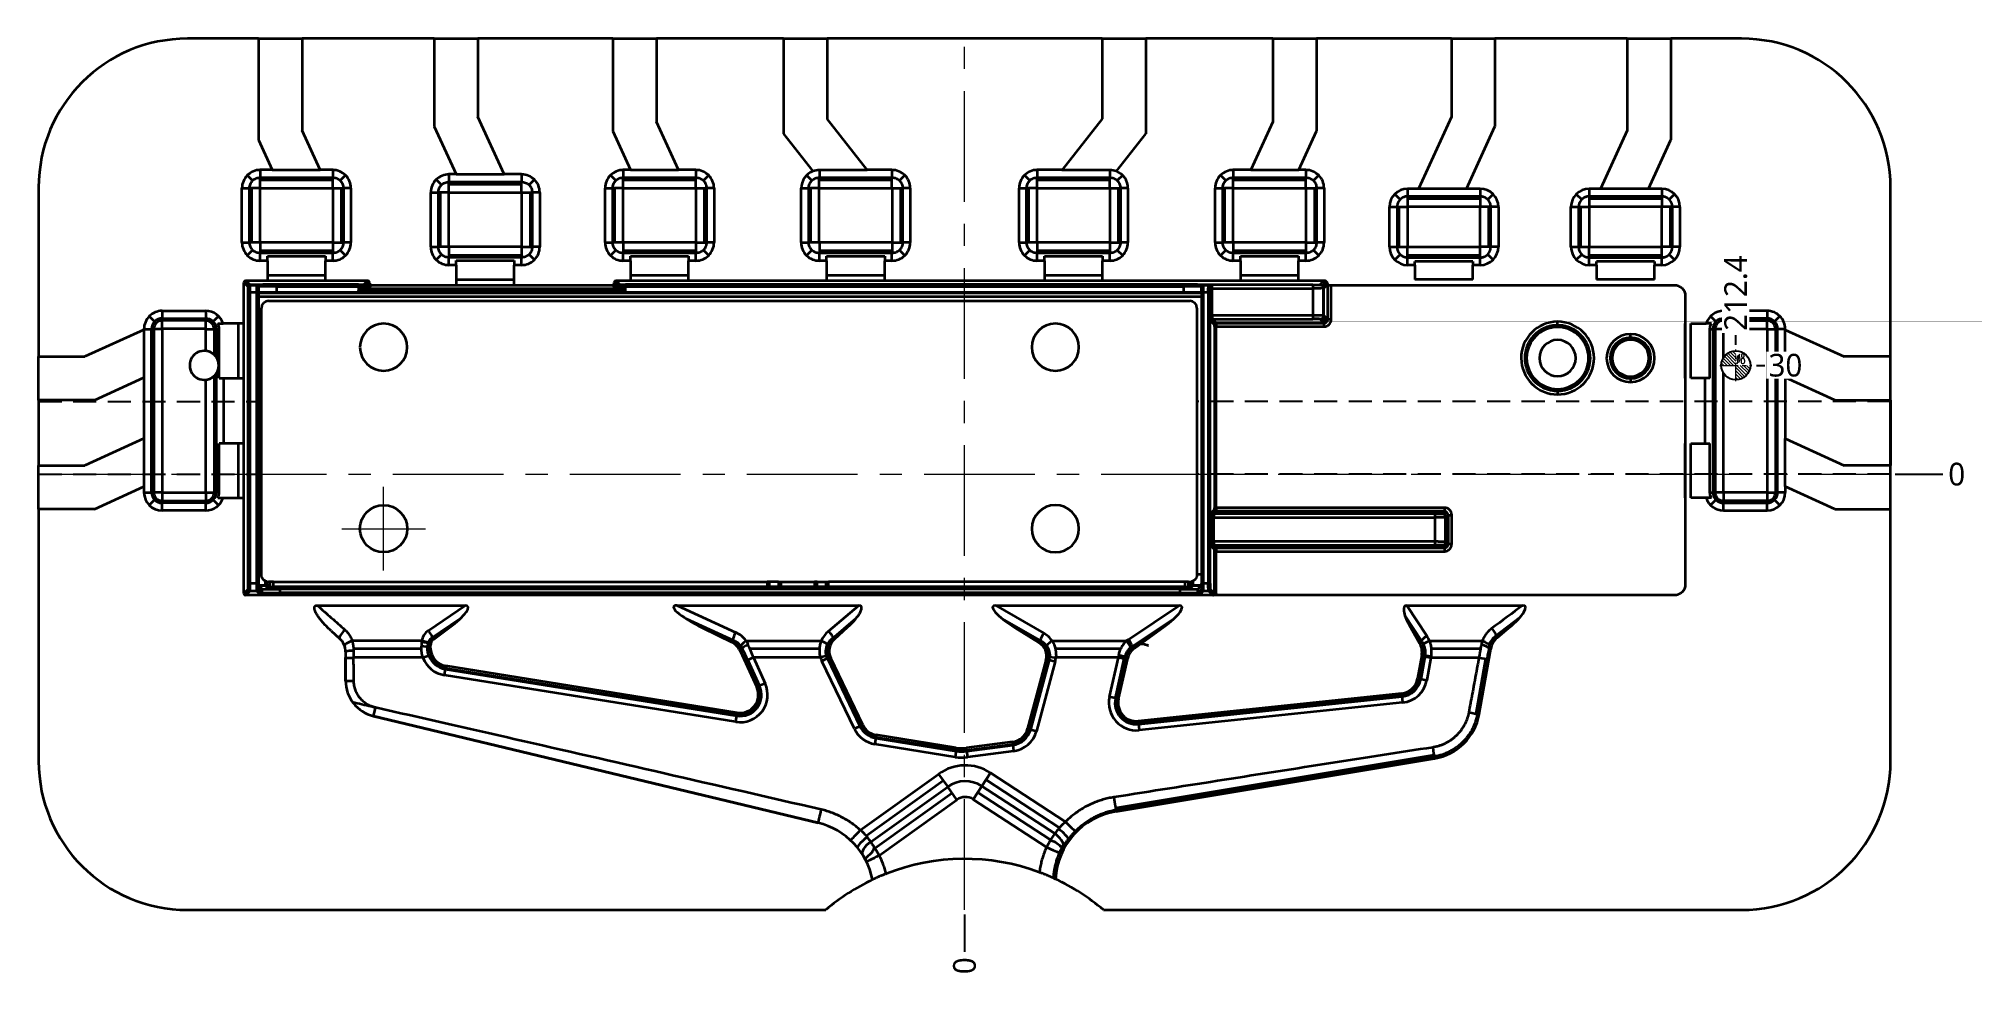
# Model space of a CAD drawing. Header units: millimetres. Extents: x 72 to 604, y 117 to 376.
import ezdxf
from ezdxf.enums import TextEntityAlignment as Align

# ---------------------------------------------------------------- set-up
doc = ezdxf.new("R2010")
doc.units = ezdxf.units.MM
doc.linetypes.add('CENTER', pattern=[50.8, 31.75, -6.35, 6.35, -6.35])
doc.linetypes.add('HIDDEN', pattern=[9.525, 6.35, -3.175])
doc.layers.add('230', color=7, linetype='Continuous', true_color=0xffffff)
doc.layers.add('4', color=7, linetype='Continuous', true_color=0xffffff)
doc.layers.add('DEFAULT_2', color=8, linetype='HIDDEN')
doc.layers.add('dim', color=82, linetype='Continuous', lineweight=9)
doc.layers.add('epin', color=13, linetype='Continuous', lineweight=9)
doc.styles.add('Capful-A', font='')
doc.styles.add('TXT05', font='txt.shx', dxfattribs={"width": 0.5, "bigfont": 'gbcbig.shx'})
doc.styles.get('Capful-A').set_extended_font_data('Microsoft YaHei')
doc.dimstyles.new('Capful-A-2.5', dxfattribs={"dimscale": 2.5, "dimtxt": 2.5, "dimasz": 2.5, "dimexe": 1.5, "dimexo": 1, "dimgap": 1.5, "dimtad": 0, "dimdsep": 46, "dimtxsty": 'Capful-A', "dimcen": 0, "dimclrt": 2, "dimazin": 2, "dimtfac": 1, "dimtmove": 0, "dimatfit": 3, "dimfxl": 0, "dimtolj": 1, "dimtzin": 0, "dimarcsym": 0})

# ---------------------------------------------------------------- blocks, each defined once
blk = doc.blocks.new('epin_ejp_8')
at = {"layer": 'epin', "lineweight": 18}
h = blk.add_hatch(dxfattribs=at)
h.set_pattern_fill('_ANSI31', color=123, scale=0.2, angle=90)
h.set_pattern_definition([(135, (-328.5824, -541.3507), (-0.4490128, -0.4490128), [])])
h.paths.add_polyline_path([(0, 4, 0.414214), (-4, 0), (0, 0)])
h.paths.add_polyline_path([(4, 0), (0, 0), (0, -4, 0.414214)])
at = {"layer": 'epin', "color": 1, "linetype": 'CENTER', "lineweight": 18, "ltscale": 0.16}
for p, q in [((-4.4, 0), (4.4, 0)), ((0, -4.4), (0, 4.4))]:
    blk.add_line(p, q, dxfattribs=at)
at = {"layer": 'epin', "lineweight": 18}
blk.add_circle((0, 0), 4, dxfattribs=at)
at = {"layer": 'epin', "color": 6, "lineweight": 18, "style": 'TXT05', "width": 0.5}
blk.add_text('%%c8', height=2.8, dxfattribs=at).set_placement((1.33, 1.8), align=Align.MIDDLE)
blk = doc.blocks.new('*D35')
at = {"layer": 'Defpoints', "color": 0, "transparency": 16777216}
for p in [(327, 255.86), (582, 255.86)]:
    blk.add_point(p, dxfattribs=at)
at = {"layer": 'dim', "color": 0, "lineweight": -2, "transparency": 16777216}
blk.add_line((583.25, 255.86), (596.92, 255.86), dxfattribs=at)
at = {"layer": 'dim', "color": 2, "transparency": 16777216, "insert": (600.23, 255.86), "char_height": 6.25, "attachment_point": 5, "style": 'Capful-A', "bg_fill": 3, "box_fill_scale": 1.1, "bg_fill_color": 256, "bg_fill_true_color": 13158600, "bg_fill_transparency": 0}
blk.add_mtext('\\A1;0', dxfattribs=at)
at = {"layer": 'Defpoints', "color": 0, "transparency": 16777216}
blk.add_point((596.92, 255.86), dxfattribs=at)
blk = doc.blocks.new('*D36')
at = {"layer": 'Defpoints', "color": 0, "transparency": 16777216}
for p in [(327, 255.86), (327, 135.86)]:
    blk.add_point(p, dxfattribs=at)
at = {"layer": 'dim', "color": 0, "lineweight": -2, "transparency": 16777216}
blk.add_line((327, 134.61), (327, 123.78), dxfattribs=at)
at = {"layer": 'dim', "color": 2, "transparency": 16777216, "insert": (327, 120.47), "char_height": 6.25, "attachment_point": 5, "rotation": 90, "style": 'Capful-A', "bg_fill": 3, "box_fill_scale": 1.1, "bg_fill_color": 256, "bg_fill_true_color": 13158600, "bg_fill_transparency": 0}
blk.add_mtext('\\A1;0', dxfattribs=at)
at = {"layer": 'Defpoints', "color": 0, "transparency": 16777216}
blk.add_point((327, 123.78), dxfattribs=at)
blk = doc.blocks.new('*D37')
at = {"layer": 'Defpoints', "color": 0, "transparency": 16777216}
for p in [(543.8, 285.86), (327, 255.86)]:
    blk.add_point(p, dxfattribs=at)
at = {"layer": 'dim', "color": 0, "lineweight": -2, "transparency": 16777216}
blk.add_line((545.05, 285.86), (547.42, 285.86), dxfattribs=at)
at = {"layer": 'dim', "color": 2, "transparency": 16777216, "insert": (553.05, 285.86), "char_height": 6.25, "attachment_point": 5, "style": 'Capful-A', "bg_fill": 3, "box_fill_scale": 1.1, "bg_fill_color": 256, "bg_fill_true_color": 13158600, "bg_fill_transparency": 0}
blk.add_mtext('\\A1;30', dxfattribs=at)
at = {"layer": 'Defpoints', "color": 0, "transparency": 16777216}
blk.add_point((547.42, 285.86), dxfattribs=at)
blk = doc.blocks.new('*D38')
at = {"layer": 'Defpoints', "color": 0, "transparency": 16777216}
for p in [(539.4, 290.26), (327, 255.86)]:
    blk.add_point(p, dxfattribs=at)
at = {"layer": 'dim', "color": 0, "lineweight": -2, "transparency": 16777216}
blk.add_line((539.4, 291.51), (539.4, 294.14), dxfattribs=at)
at = {"layer": 'dim', "color": 2, "transparency": 16777216, "insert": (539.4, 305.76), "char_height": 6.25, "attachment_point": 5, "rotation": 90, "style": 'Capful-A', "bg_fill": 3, "box_fill_scale": 1.1, "bg_fill_color": 256, "bg_fill_true_color": 13158600, "bg_fill_transparency": 0}
blk.add_mtext('\\A1;212.4', dxfattribs=at)
at = {"layer": 'Defpoints', "color": 0, "transparency": 16777216}
blk.add_point((539.4, 294.14), dxfattribs=at)

msp = doc.modelspace()

# ---------------------------------------------------------------- linework, layer by layer
msp.add_circle((539.402, 285.861), 4)
at = {"layer": '230', "color": 1, "linetype": 'CENTER', "lineweight": 18}
for p, q in [((167.002, 229.361), (167.002, 252.361)), ((155.502, 240.861), (178.502, 240.861))]:
    msp.add_line(p, q, dxfattribs=at)
at = {"layer": '4', "color": 7, "linetype": 'Continuous', "lineweight": 35}
for p, q in [((132.552, 375.861), (113.002, 375.861)), ((132.552, 375.861), (144.552, 375.861)), ((132.552, 375.861), (132.552, 347.936)), ((180.932, 375.861), (144.552, 375.861)), ((144.552, 375.861), (144.552, 350.548)), ((180.932, 375.861), (192.932, 375.861)), ((180.932, 375.861), (180.932, 351.699)), ((230.112, 375.861), (192.932, 375.861)), ((192.932, 375.861), (192.932, 354.311)), ((230.112, 375.861), (230.112, 350.329)), ((230.112, 375.861), (242.112, 375.861)), ((277.112, 375.861), (242.112, 375.861)), ((242.112, 375.861), (242.112, 352.941)), ((277.112, 375.861), (289.112, 375.861)), ((277.112, 375.861), (277.112, 349.661)), ((364.892, 375.861), (289.112, 375.861)), ((289.112, 375.861), (289.112, 353.799)), ((364.892, 375.861), (376.892, 375.861)), ((364.892, 375.861), (364.892, 353.799)), ((411.892, 375.861), (376.892, 375.861)), ((376.892, 375.861), (376.892, 349.661)), ((411.892, 375.861), (423.892, 375.861)), ((411.892, 375.861), (411.892, 352.941)), ((423.892, 375.861), (423.892, 350.329)), ((461.072, 375.861), (423.892, 375.861)), ((461.072, 375.861), (461.072, 354.311)), ((461.072, 375.861), (473.072, 375.861)), ((509.453, 375.861), (473.072, 375.861)), ((473.072, 375.861), (473.072, 351.699)), ((509.453, 375.861), (509.453, 350.548)), ((509.453, 375.861), (521.453, 375.861)), ((541.002, 375.861), (521.453, 375.861)), ((521.453, 375.861), (521.453, 347.936)), ((180.932, 351.699), (186.972, 338.483)), ((200.166, 338.483), (192.932, 354.311)), ((248.171, 339.683), (242.112, 352.941)), ((300.161, 339.683), (289.112, 353.799)), ((364.892, 353.799), (353.844, 339.683)), ((411.892, 352.941), (405.834, 339.683)), ((461.072, 354.311), (452.011, 334.483)), ((465.205, 334.483), (473.072, 351.699)), ((132.552, 347.936), (136.324, 339.683)), ((149.517, 339.683), (144.552, 350.548)), ((230.112, 350.329), (234.977, 339.683)), ((277.112, 349.661), (285.189, 339.343)), ((368.816, 339.343), (376.892, 349.661)), ((419.028, 339.683), (423.892, 350.329)), ((509.453, 350.548), (502.111, 334.483)), ((515.305, 334.483), (521.453, 347.936)), ((130.94, 336.745), (129.467, 338.219)), ((132.987, 337.004), (153.002, 337.004)), ((136.324, 339.683), (133.002, 339.683)), ((133.002, 339.683), (133.002, 337.599)), ((133.002, 337.599), (153.002, 337.599)), ((136.324, 339.683), (136.338, 339.652)), ((149.531, 339.652), (136.338, 339.652)), ((153.002, 339.683), (149.517, 339.683)), ((149.517, 339.683), (149.531, 339.652)), ((153.002, 339.683), (153.002, 337.599)), ((155.065, 336.745), (156.538, 338.219)), ((181.467, 337.019), (182.94, 335.545)), ((184.987, 335.804), (205.002, 335.804)), ((186.972, 338.483), (185.002, 338.483)), ((185.002, 338.483), (185.002, 336.399)), ((185.002, 336.399), (205.002, 336.399)), ((186.972, 338.483), (186.986, 338.452)), ((200.18, 338.452), (186.986, 338.452)), ((205.002, 338.483), (200.166, 338.483)), ((200.166, 338.483), (200.18, 338.452)), ((205.002, 338.483), (205.002, 336.399)), ((207.065, 335.545), (208.538, 337.019)), ((230.94, 336.745), (229.467, 338.219)), ((232.987, 337.004), (253.002, 337.004)), ((234.977, 339.683), (233.002, 339.683)), ((233.002, 339.683), (233.002, 337.599)), ((233.002, 337.599), (253.002, 337.599)), ((234.977, 339.683), (234.992, 339.652)), ((248.185, 339.652), (234.992, 339.652)), ((253.002, 339.683), (248.171, 339.683)), ((248.171, 339.683), (248.185, 339.652)), ((253.002, 339.683), (253.002, 337.599)), ((256.538, 338.219), (255.065, 336.745)), ((284.94, 336.745), (283.467, 338.219)), ((285.189, 339.343), (285.209, 339.317)), ((286.987, 337.004), (307.002, 337.004)), ((287.002, 339.652), (287.002, 337.599)), ((300.185, 339.652), (287.002, 339.652)), ((287.002, 337.599), (307.002, 337.599)), ((307.002, 339.683), (300.161, 339.683)), ((300.161, 339.683), (300.185, 339.652)), ((307.002, 339.683), (307.002, 337.599)), ((310.538, 338.219), (309.065, 336.745)), ((344.94, 336.745), (343.467, 338.219)), ((346.987, 337.004), (367.002, 337.004)), ((353.844, 339.683), (347.002, 339.683)), ((347.002, 339.683), (347.002, 337.599)), ((347.002, 337.599), (367.002, 337.599)), ((353.844, 339.683), (353.82, 339.652)), ((367.002, 339.652), (353.82, 339.652)), ((367.002, 339.652), (367.002, 337.599)), ((368.796, 339.317), (368.816, 339.343)), ((370.538, 338.219), (369.065, 336.745)), ((398.94, 336.745), (397.467, 338.219)), ((400.987, 337.004), (421.002, 337.004)), ((401.002, 339.683), (401.002, 337.599)), ((405.834, 339.683), (401.002, 339.683)), ((401.002, 337.599), (421.002, 337.599)), ((405.834, 339.683), (405.82, 339.652)), ((419.013, 339.652), (405.82, 339.652)), ((419.028, 339.683), (419.013, 339.652)), ((421.002, 339.683), (419.028, 339.683)), ((421.002, 339.683), (421.002, 337.599)), ((423.065, 336.745), (424.538, 338.219)), ((72.002, 334.861), (72.002, 288.254)), ((128.002, 334.683), (130.086, 334.683)), ((128.002, 319.683), (128.002, 334.683)), ((130.086, 319.683), (130.086, 334.683)), ((130.682, 319.668), (130.682, 334.677)), ((155.323, 334.698), (155.323, 319.683)), ((155.919, 334.683), (155.919, 319.683)), ((158.002, 334.683), (155.919, 334.683)), ((158.002, 334.683), (158.002, 319.683)), ((180.002, 318.483), (180.002, 333.483)), ((180.002, 333.483), (182.086, 333.483)), ((182.086, 318.483), (182.086, 333.483)), ((182.682, 318.468), (182.682, 333.477)), ((207.323, 333.498), (207.323, 318.483)), ((207.919, 333.483), (207.919, 318.483)), ((210.002, 333.483), (207.919, 333.483)), ((210.002, 333.483), (210.002, 318.483)), ((228.002, 334.683), (230.086, 334.683)), ((228.002, 319.683), (228.002, 334.683)), ((230.086, 319.683), (230.086, 334.683)), ((230.682, 319.668), (230.682, 334.677)), ((255.323, 334.698), (255.323, 319.683)), ((258.002, 334.683), (255.919, 334.683)), ((255.919, 334.683), (255.919, 319.683)), ((258.002, 334.683), (258.002, 319.683)), ((282.002, 334.683), (284.086, 334.683)), ((282.002, 319.683), (282.002, 334.683)), ((284.086, 319.683), (284.086, 334.683)), ((284.682, 319.668), (284.682, 334.677)), ((309.323, 334.698), (309.323, 319.683)), ((312.002, 334.683), (309.919, 334.683)), ((309.919, 334.683), (309.919, 319.683)), ((312.002, 334.683), (312.002, 319.683)), ((342.002, 334.683), (344.086, 334.683)), ((342.002, 319.683), (342.002, 334.683)), ((344.086, 319.683), (344.086, 334.683)), ((344.682, 319.668), (344.682, 334.677)), ((369.323, 334.698), (369.323, 319.683)), ((372.002, 334.683), (369.919, 334.683)), ((369.919, 334.683), (369.919, 319.683)), ((372.002, 334.683), (372.002, 319.683)), ((396.002, 334.683), (398.086, 334.683)), ((396.002, 319.683), (396.002, 334.683)), ((398.086, 319.683), (398.086, 334.683)), ((398.682, 319.668), (398.682, 334.677)), ((423.323, 334.698), (423.323, 319.683)), ((426.002, 334.683), (423.919, 334.683)), ((423.919, 334.683), (423.919, 319.683)), ((426.002, 334.683), (426.002, 319.683)), ((445.467, 333.019), (446.949, 331.536)), ((452.011, 334.483), (449.002, 334.483)), ((449.002, 334.483), (449.002, 332.399)), ((449.002, 331.804), (469.017, 331.804)), ((452.011, 334.483), (451.997, 334.452)), ((465.191, 334.452), (451.997, 334.452)), ((465.205, 334.483), (465.191, 334.452)), ((469.002, 334.483), (465.205, 334.483)), ((471.056, 331.536), (472.538, 333.019)), ((495.467, 333.019), (496.949, 331.536)), ((502.111, 334.483), (499.002, 334.483)), ((499.002, 334.483), (499.002, 332.399)), ((499.002, 331.804), (519.017, 331.804)), ((502.111, 334.483), (502.097, 334.452)), ((515.291, 334.452), (502.097, 334.452)), ((515.305, 334.483), (515.291, 334.452)), ((519.002, 334.483), (515.305, 334.483)), ((521.056, 331.536), (522.538, 333.019)), ((582.002, 176.861), (582.002, 334.861)), ((444.002, 318.483), (444.002, 329.483)), ((446.682, 318.491), (446.682, 329.498)), ((471.323, 329.483), (471.323, 318.468)), ((474.002, 329.483), (471.919, 329.483)), ((474.002, 329.483), (474.002, 318.483)), ((494.002, 318.483), (494.002, 329.483)), ((496.682, 318.491), (496.682, 329.498)), ((521.323, 329.483), (521.323, 318.468)), ((524.002, 329.483), (521.919, 329.483)), ((524.002, 329.483), (524.002, 318.483)), ((128.002, 319.683), (130.086, 319.683)), ((158.002, 319.683), (155.919, 319.683)), ((228.002, 319.683), (230.086, 319.683)), ((258.002, 319.683), (255.919, 319.683)), ((282.002, 319.683), (284.086, 319.683)), ((312.002, 319.683), (309.919, 319.683)), ((342.002, 319.683), (344.086, 319.683)), ((372.002, 319.683), (369.919, 319.683)), ((396.002, 319.683), (398.086, 319.683)), ((426.002, 319.683), (423.919, 319.683)), ((129.467, 316.148), (130.94, 317.621)), ((153.018, 317.363), (133.002, 317.363)), ((153.003, 316.767), (133.002, 316.767)), ((133.002, 314.683), (133.002, 316.767)), ((135.002, 314.683), (133.002, 314.683)), ((135.002, 314.683), (135.002, 315.957)), ((135.002, 315.957), (151.002, 315.957)), ((135.002, 314.683), (135.002, 309.183)), ((151.002, 315.957), (151.002, 314.683)), ((151.002, 309.183), (151.002, 314.683)), ((153.002, 314.683), (151.002, 314.683)), ((153.002, 314.683), (153.003, 316.767)), ((155.065, 317.621), (156.538, 316.148)), ((180.002, 318.483), (182.086, 318.483)), ((182.94, 316.421), (181.467, 314.948)), ((205.018, 316.163), (185.002, 316.163)), ((185.002, 313.483), (185.002, 315.567)), ((205.003, 315.567), (185.002, 315.567)), ((187.002, 313.483), (187.002, 314.757)), ((187.002, 314.757), (203.002, 314.757)), ((203.002, 314.757), (203.002, 313.483)), ((205.002, 313.483), (205.003, 315.567)), ((208.538, 314.948), (207.065, 316.421)), ((210.002, 318.483), (207.919, 318.483)), ((229.467, 316.148), (230.94, 317.621)), ((253.018, 317.363), (233.002, 317.363)), ((233.002, 314.683), (233.002, 316.767)), ((253.003, 316.767), (233.002, 316.767)), ((235.002, 314.683), (233.002, 314.683)), ((235.002, 314.683), (235.002, 315.957)), ((235.002, 315.957), (251.002, 315.957)), ((235.002, 314.683), (235.002, 309.183)), ((251.002, 315.957), (251.002, 314.683)), ((251.002, 309.183), (251.002, 314.683)), ((253.002, 314.683), (251.002, 314.683)), ((253.002, 314.683), (253.003, 316.767)), ((255.065, 317.621), (256.538, 316.148)), ((284.94, 317.621), (283.467, 316.148)), ((307.018, 317.363), (287.002, 317.363)), ((287.002, 314.683), (287.002, 316.767)), ((307.003, 316.767), (287.002, 316.767)), ((289.002, 314.683), (287.002, 314.683)), ((289.002, 314.683), (289.002, 315.957)), ((289.002, 315.957), (305.002, 315.957)), ((289.002, 314.683), (289.002, 309.183)), ((305.002, 315.957), (305.002, 314.683)), ((307.002, 314.683), (305.002, 314.683)), ((305.002, 309.183), (305.002, 314.683)), ((307.002, 314.683), (307.003, 316.767)), ((309.065, 317.621), (310.538, 316.148)), ((344.94, 317.621), (343.467, 316.148)), ((367.018, 317.363), (347.002, 317.363)), ((347.002, 314.683), (347.002, 316.767)), ((367.003, 316.767), (347.002, 316.767)), ((349.002, 314.683), (347.002, 314.683)), ((349.002, 314.683), (349.002, 315.957)), ((349.002, 315.957), (365.002, 315.957)), ((349.002, 314.683), (349.002, 309.183)), ((365.002, 315.957), (365.002, 314.683)), ((365.002, 309.183), (365.002, 314.683)), ((367.002, 314.683), (365.002, 314.683)), ((367.002, 314.683), (367.003, 316.767)), ((369.065, 317.621), (370.538, 316.148)), ((397.467, 316.148), (398.94, 317.621)), ((421.018, 317.363), (401.002, 317.363)), ((401.002, 314.683), (401.002, 316.767)), ((421.003, 316.767), (401.002, 316.767)), ((403.002, 314.683), (401.002, 314.683)), ((403.002, 314.683), (403.002, 315.957)), ((403.002, 315.957), (419.002, 315.957)), ((403.002, 314.683), (403.002, 309.183)), ((419.002, 315.957), (419.002, 314.683)), ((421.002, 314.683), (419.002, 314.683)), ((419.002, 309.183), (419.002, 314.683)), ((421.002, 314.683), (421.003, 316.767)), ((423.065, 317.621), (424.538, 316.148)), ((444.002, 318.483), (446.086, 318.483)), ((446.949, 316.429), (445.467, 314.948)), ((469.002, 316.163), (448.987, 316.163)), ((451.002, 313.483), (451.002, 314.489)), ((467.002, 314.489), (451.002, 314.489)), ((467.002, 314.489), (467.002, 313.483)), ((469.002, 313.483), (469.002, 315.567)), ((472.538, 314.948), (471.056, 316.429)), ((494.002, 318.483), (496.086, 318.483)), ((496.949, 316.429), (495.467, 314.948)), ((519.002, 316.163), (498.987, 316.163)), ((501.002, 313.483), (501.002, 314.489)), ((517.002, 314.489), (501.002, 314.489)), ((517.002, 314.489), (517.002, 313.483)), ((519.002, 313.483), (519.002, 315.567)), ((521.056, 316.429), (522.538, 314.948)), ((129.71, 307.496), (128.525, 308.681)), ((128.525, 297.361), (128.525, 308.681)), ((129.71, 307.998), (128.672, 309.036)), ((129.027, 309.183), (130.212, 307.998)), ((135.002, 309.183), (129.027, 309.183)), ((135.002, 310.683), (151.002, 310.683)), ((135.002, 309.183), (135.002, 309.169)), ((151.002, 309.169), (135.002, 309.169)), ((151.002, 309.183), (151.002, 309.169)), ((162.621, 309.183), (151.002, 309.183)), ((161.585, 308.148), (162.621, 309.183)), ((162.088, 308.147), (162.976, 309.036)), ((163.123, 308.681), (162.088, 307.645)), ((163.123, 308.466), (163.123, 308.681)), ((187.002, 313.483), (185.002, 313.483)), ((187.002, 313.483), (187.002, 307.964)), ((187.002, 309.483), (203.002, 309.483)), ((203.002, 307.964), (203.002, 313.483)), ((205.002, 313.483), (203.002, 313.483)), ((231.568, 307.645), (230.533, 308.681)), ((230.533, 308.466), (230.533, 308.681)), ((231.568, 308.147), (230.68, 309.036)), ((235.002, 309.183), (231.035, 309.183)), ((231.035, 309.183), (232.071, 308.148)), ((235.002, 310.683), (251.002, 310.683)), ((235.002, 309.183), (235.002, 309.169)), ((251.002, 309.169), (235.002, 309.169)), ((289.002, 309.183), (251.002, 309.183)), ((251.002, 309.183), (251.002, 309.169)), ((289.002, 310.683), (305.002, 310.683)), ((289.002, 309.183), (289.002, 309.169)), ((305.002, 309.169), (289.002, 309.169)), ((349.002, 309.183), (305.002, 309.183)), ((305.002, 309.183), (305.002, 309.169)), ((349.002, 310.683), (365.002, 310.683)), ((349.002, 309.183), (349.002, 309.169)), ((365.002, 309.169), (349.002, 309.169)), ((403.002, 309.183), (365.002, 309.183)), ((365.002, 309.183), (365.002, 309.169)), ((403.002, 310.683), (419.002, 310.683)), ((403.002, 309.183), (403.002, 309.169)), ((419.002, 309.169), (403.002, 309.169)), ((425.985, 309.183), (419.002, 309.183)), ((419.002, 309.183), (419.002, 309.169)), ((424.905, 308.103), (425.985, 309.183)), ((425.616, 307.809), (426.696, 308.889)), ((451.002, 313.483), (449.002, 313.483)), ((451.002, 313.483), (451.002, 309.483)), ((467.002, 309.483), (451.002, 309.483)), ((469.002, 313.483), (467.002, 313.483)), ((467.002, 309.483), (467.002, 313.483)), ((501.002, 313.483), (499.002, 313.483)), ((501.002, 313.483), (501.002, 309.483)), ((517.002, 309.483), (501.002, 309.483)), ((519.002, 313.483), (517.002, 313.483)), ((517.002, 309.483), (517.002, 313.483)), ((129.736, 305.989), (130.238, 305.989)), ((129.736, 305.989), (129.736, 225.733)), ((129.744, 225.733), (129.744, 305.989)), ((132.039, 307.998), (130.212, 307.998)), ((130.217, 307.964), (132.035, 307.964)), ((130.238, 225.733), (130.238, 305.989)), ((130.238, 305.989), (132.014, 305.989)), ((132.014, 305.989), (132.014, 225.733)), ((132.014, 305.989), (132.516, 305.989)), ((132.068, 308.027), (132.039, 307.998)), ((132.507, 225.733), (132.507, 305.989)), ((132.516, 225.733), (132.516, 305.989)), ((132.525, 304.835), (392.317, 304.835)), ((132.525, 304.835), (132.525, 228.211)), ((132.539, 305.822), (392.303, 305.822)), ((132.542, 307.998), (132.57, 308.027)), ((132.57, 307.524), (132.542, 307.496)), ((132.57, 305.867), (132.542, 305.84)), ((392.3, 305.84), (132.542, 305.84)), ((135.347, 303.624), (388.993, 303.624)), ((137.585, 308.113), (160.078, 308.113)), ((137.594, 305.954), (137.595, 307.619)), ((387.248, 305.954), (137.594, 305.954)), ((137.595, 307.619), (137.595, 308.122)), ((160.078, 308.122), (137.595, 308.122)), ((137.595, 307.619), (160.078, 307.619)), ((160.078, 308.122), (160.078, 307.619)), ((160.078, 307.619), (160.078, 306.4)), ((160.078, 306.4), (233.578, 306.4)), ((162.053, 307.641), (162.053, 307.424)), ((231.581, 306.902), (162.075, 306.902)), ((162.088, 307.431), (163.123, 308.466)), ((162.088, 307.431), (162.088, 307.645)), ((163.271, 308.111), (162.235, 307.076)), ((163.626, 307.964), (162.59, 306.928)), ((163.626, 307.964), (187.002, 307.964)), ((187.002, 307.964), (187.002, 307.95)), ((187.002, 307.95), (203.002, 307.95)), ((203.002, 307.964), (230.03, 307.964)), ((203.002, 307.964), (203.002, 307.95)), ((231.066, 306.928), (230.03, 307.964)), ((231.421, 307.076), (230.385, 308.111)), ((230.533, 308.466), (231.568, 307.431)), ((231.568, 307.645), (231.568, 307.431)), ((231.603, 307.424), (231.603, 307.641)), ((233.578, 307.619), (233.578, 308.122)), ((387.248, 308.122), (233.578, 308.122)), ((233.578, 308.113), (387.257, 308.113)), ((233.578, 307.619), (387.248, 307.619)), ((233.578, 306.4), (233.578, 307.619)), ((387.248, 308.122), (387.248, 307.619)), ((387.248, 307.619), (387.248, 305.954)), ((392.272, 308.027), (392.301, 307.998)), ((392.301, 307.496), (392.272, 307.524)), ((392.3, 305.84), (392.273, 305.867)), ((392.317, 228.211), (392.317, 304.835)), ((392.829, 305.989), (392.326, 305.989)), ((392.326, 305.989), (392.326, 225.733)), ((392.335, 305.989), (392.335, 225.733)), ((392.803, 307.998), (392.774, 308.027)), ((394.148, 307.998), (392.803, 307.998)), ((392.807, 307.964), (394.143, 307.964)), ((392.829, 225.733), (392.829, 305.989)), ((392.829, 305.989), (394.122, 305.989)), ((394.122, 305.989), (394.122, 225.733)), ((394.148, 307.998), (394.192, 308.043)), ((394.548, 307.896), (394.503, 307.851)), ((394.624, 225.733), (394.624, 305.989)), ((394.65, 307.496), (394.695, 307.541)), ((394.695, 307.541), (394.695, 299.631)), ((422.896, 308.069), (395.197, 308.069)), ((395.197, 307.064), (395.197, 308.069)), ((395.197, 299.631), (395.197, 307.064)), ((395.197, 307.064), (422.896, 307.064)), ((422.896, 307.064), (422.896, 299.631)), ((425.858, 299.603), (425.858, 307.093)), ((426.99, 308.178), (425.91, 307.098)), ((425.91, 299.597), (425.91, 307.098)), ((426.99, 307.964), (426.973, 307.981)), ((426.99, 308.178), (426.99, 307.964)), ((426.99, 307.964), (427.978, 307.964)), ((427.978, 307.964), (522.465, 307.964)), ((427.978, 298.534), (427.978, 307.964)), ((525.48, 304.949), (525.48, 225.553)), ((102.476, 299.397), (103.949, 297.923)), ((106.011, 300.861), (106.011, 298.777)), ((106.011, 300.861), (118.011, 300.861)), ((106.011, 298.777), (118.011, 298.777)), ((106.011, 295.88), (106.011, 298.777)), ((118.011, 298.182), (106.011, 298.182)), ((118.011, 300.861), (118.011, 298.777)), ((118.011, 295.88), (118.011, 298.777)), ((120.073, 297.923), (121.547, 299.397)), ((133.347, 228.216), (133.347, 301.624)), ((390.993, 301.624), (390.993, 228.216)), ((395.197, 299.631), (394.695, 299.631)), ((395.818, 297.027), (394.721, 298.124)), ((394.868, 298.479), (395.965, 297.382)), ((422.896, 299.631), (395.197, 299.631)), ((395.223, 298.626), (422.896, 298.626)), ((395.223, 298.626), (396.32, 297.529)), ((425.968, 297.529), (424.905, 298.592)), ((426.679, 297.823), (425.616, 298.886)), ((425.91, 299.597), (426.973, 298.534)), ((533.932, 297.923), (532.458, 299.397)), ((535.994, 300.861), (535.994, 298.777)), ((547.994, 300.861), (535.994, 300.861)), ((547.994, 298.777), (535.994, 298.777)), ((535.994, 295.88), (535.994, 298.777)), ((535.994, 298.182), (547.994, 298.182)), ((547.994, 300.861), (547.994, 298.777)), ((547.994, 295.88), (547.994, 298.777)), ((551.529, 299.397), (550.056, 297.923)), ((101.011, 295.684), (84.752, 288.254)), ((101.011, 295.861), (103.095, 295.861)), ((101.011, 295.861), (101.011, 295.684)), ((101.011, 295.684), (101.042, 295.698)), ((101.042, 282.505), (101.042, 295.698)), ((105.993, 295.861), (103.095, 295.861)), ((103.095, 250.861), (103.095, 295.861)), ((103.691, 295.861), (103.691, 250.861)), ((105.993, 295.861), (105.993, 250.861)), ((118.011, 295.88), (106.011, 295.88)), ((118.03, 295.861), (120.927, 295.861)), ((118.03, 289.838), (118.03, 295.861)), ((120.332, 295.861), (120.332, 288.785)), ((121.737, 295.861), (120.927, 295.861)), ((120.927, 295.861), (120.927, 288.085)), ((121.737, 282.361), (121.737, 295.861)), ((128.525, 297.361), (122.781, 297.361)), ((127.011, 282.361), (127.011, 297.361)), ((128.525, 297.361), (128.539, 297.361)), ((128.539, 282.361), (128.539, 297.361)), ((395.826, 296.524), (396.329, 296.524)), ((395.826, 296.524), (395.826, 246.642)), ((395.835, 296.524), (395.835, 246.642)), ((425.968, 297.529), (396.32, 297.529)), ((396.322, 297.512), (425.968, 297.512)), ((396.329, 296.524), (425.968, 296.524)), ((396.329, 246.642), (396.329, 296.524)), ((490.305, 296.892), (490.305, 297.897)), ((490.305, 296.891), (490.305, 296.389)), ((510.405, 293.475), (510.405, 294.48)), ((510.405, 293.475), (510.405, 293.422)), ((510.405, 293.422), (510.405, 292.919)), ((525.48, 297.361), (525.466, 297.361)), ((525.466, 282.361), (525.466, 297.361)), ((526.994, 282.361), (526.994, 297.361)), ((526.994, 297.361), (531.224, 297.361)), ((532.268, 295.861), (533.078, 295.861)), ((532.268, 282.361), (532.268, 295.861)), ((535.975, 295.861), (533.078, 295.861)), ((533.078, 295.861), (533.078, 275.861)), ((533.673, 295.861), (533.673, 275.861)), ((535.975, 287.924), (535.975, 295.861)), ((535.994, 295.88), (547.994, 295.88)), ((548.012, 295.861), (550.91, 295.861)), ((548.012, 295.861), (548.012, 250.861)), ((550.314, 295.861), (550.314, 250.861)), ((552.994, 295.861), (550.91, 295.861)), ((550.91, 250.861), (550.91, 295.861)), ((552.994, 295.684), (552.963, 295.698)), ((552.963, 282.505), (552.963, 295.698)), ((552.994, 295.861), (552.994, 295.684)), ((552.994, 295.684), (569.253, 288.254)), ((72.002, 276.254), (72.002, 288.254)), ((72.002, 288.254), (84.752, 288.254)), ((582.002, 288.254), (569.253, 288.254)), ((582.002, 276.254), (582.002, 288.254)), ((87.364, 276.254), (101.011, 282.49)), ((101.042, 282.505), (101.011, 282.49)), ((101.011, 282.49), (101.011, 265.684)), ((120.332, 282.937), (120.332, 250.861)), ((120.927, 283.637), (120.927, 250.861)), ((121.737, 282.361), (123.011, 282.361)), ((123.011, 282.361), (128.525, 282.361)), ((123.011, 264.361), (123.011, 282.361)), ((128.525, 282.361), (128.539, 282.361)), ((128.525, 264.361), (128.525, 282.361)), ((510.405, 282.306), (510.405, 282.809)), ((510.405, 282.253), (510.405, 282.306)), ((510.405, 282.253), (510.405, 281.248)), ((525.48, 282.361), (525.466, 282.361)), ((530.994, 282.361), (526.994, 282.361)), ((532.268, 282.361), (530.994, 282.361)), ((530.994, 264.361), (530.994, 282.361)), ((533.078, 283.637), (533.078, 250.861)), ((533.673, 282.937), (533.673, 250.861)), ((535.975, 250.861), (535.975, 283.798)), ((552.963, 282.505), (552.994, 282.49)), ((566.641, 276.254), (552.994, 282.49)), ((552.994, 282.49), (552.994, 265.684)), ((118.03, 250.861), (118.03, 281.884)), ((490.305, 278.837), (490.305, 279.339)), ((490.305, 278.836), (490.305, 277.831)), ((87.364, 276.254), (72.002, 276.254)), ((72.002, 276.254), (72.002, 258.254)), ((566.641, 276.254), (582.002, 276.254)), ((582.002, 276.254), (582.002, 258.254)), ((101.011, 265.684), (84.752, 258.254)), ((101.011, 265.684), (101.042, 265.698)), ((101.042, 252.505), (101.042, 265.698)), ((123.011, 264.361), (121.737, 264.361)), ((121.737, 250.861), (121.737, 264.361)), ((128.525, 264.361), (123.011, 264.361)), ((127.011, 249.361), (127.011, 264.361)), ((128.539, 264.361), (128.525, 264.361)), ((128.539, 249.361), (128.539, 264.361)), ((525.466, 264.361), (525.48, 264.361)), ((525.466, 249.361), (525.466, 264.361)), ((526.994, 249.361), (526.994, 264.361)), ((526.994, 264.361), (530.994, 264.361)), ((530.994, 264.361), (532.268, 264.361)), ((532.268, 250.861), (532.268, 264.361)), ((552.994, 265.684), (552.963, 265.698)), ((552.963, 252.505), (552.963, 265.698)), ((552.994, 265.684), (569.253, 258.254)), ((72.002, 258.254), (84.752, 258.254)), ((72.002, 246.254), (72.002, 258.254)), ((582.002, 258.254), (569.253, 258.254)), ((582.002, 246.254), (582.002, 258.254)), ((87.364, 246.254), (101.011, 252.49)), ((101.042, 252.505), (101.011, 252.49)), ((101.011, 252.49), (101.011, 250.861)), ((101.011, 250.861), (103.095, 250.861)), ((105.993, 250.861), (103.095, 250.861)), ((106.011, 250.843), (118.011, 250.843)), ((106.011, 250.843), (106.011, 247.945)), ((118.011, 250.843), (118.011, 247.945)), ((118.03, 250.861), (120.927, 250.861)), ((121.737, 250.861), (120.927, 250.861)), ((532.268, 250.861), (533.078, 250.861)), ((535.975, 250.861), (533.078, 250.861)), ((535.994, 250.843), (535.994, 247.945)), ((547.994, 250.843), (535.994, 250.843)), ((547.994, 250.843), (547.994, 247.945)), ((548.012, 250.861), (550.91, 250.861)), ((552.994, 250.861), (550.91, 250.861)), ((552.963, 252.505), (552.994, 252.49)), ((552.994, 252.49), (552.994, 250.861)), ((566.641, 246.254), (552.994, 252.49)), ((87.364, 246.254), (72.002, 246.254)), ((72.002, 246.254), (72.002, 176.861)), ((103.949, 248.799), (102.476, 247.326)), ((106.011, 248.541), (118.011, 248.541)), ((118.011, 247.945), (106.011, 247.945)), ((106.011, 245.861), (106.011, 247.945)), ((118.011, 245.861), (106.011, 245.861)), ((118.011, 245.861), (118.011, 247.945)), ((121.547, 247.326), (120.073, 248.799)), ((122.781, 249.361), (128.525, 249.361)), ((128.525, 223.041), (128.525, 249.361)), ((128.525, 249.361), (128.539, 249.361)), ((395.15, 245.472), (395.818, 246.139)), ((395.965, 245.784), (395.298, 245.117)), ((396.32, 245.637), (395.653, 244.969)), ((456.49, 244.969), (395.653, 244.969)), ((396.329, 246.642), (395.826, 246.642)), ((396.188, 245.654), (396.19, 245.654)), ((396.32, 245.637), (459.133, 245.637)), ((459.133, 245.654), (396.322, 245.654)), ((459.133, 246.642), (396.329, 246.642)), ((458.5, 245.004), (459.133, 245.637)), ((459.133, 246.642), (459.133, 245.637)), ((459.211, 244.71), (459.844, 245.343)), ((525.48, 249.361), (525.466, 249.361)), ((531.224, 249.361), (526.994, 249.361)), ((532.458, 247.326), (533.932, 248.799)), ((547.994, 248.541), (535.994, 248.541)), ((535.994, 245.861), (535.994, 247.945)), ((535.994, 247.945), (547.994, 247.945)), ((535.994, 245.861), (547.994, 245.861)), ((547.994, 245.861), (547.994, 247.945)), ((550.056, 248.799), (551.529, 247.326)), ((566.641, 246.254), (582.002, 246.254)), ((395.125, 243.965), (395.125, 237.293)), ((395.125, 243.965), (395.627, 243.965)), ((395.133, 243.965), (395.133, 237.293)), ((395.627, 237.293), (395.627, 243.965)), ((395.627, 243.965), (456.49, 243.965)), ((456.49, 243.965), (456.49, 237.293)), ((459.453, 237.265), (459.453, 243.993)), ((460.138, 244.632), (459.505, 243.999)), ((459.505, 237.259), (459.505, 243.999)), ((460.138, 244.632), (461.143, 244.632)), ((460.138, 244.632), (460.138, 236.626)), ((460.155, 236.626), (460.155, 244.632)), ((461.143, 236.626), (461.143, 244.632)), ((395.627, 237.293), (395.125, 237.293)), ((395.818, 235.119), (395.15, 235.786)), ((395.298, 236.141), (395.965, 235.474)), ((456.49, 237.293), (395.627, 237.293)), ((395.653, 236.288), (456.491, 236.288)), ((395.653, 236.288), (396.32, 235.621)), ((395.826, 234.616), (396.329, 234.616)), ((395.826, 234.616), (395.826, 223.05)), ((395.835, 223.05), (395.835, 234.616)), ((459.133, 235.621), (396.32, 235.621)), ((396.322, 235.604), (459.133, 235.604)), ((396.329, 234.616), (459.133, 234.616)), ((396.329, 223.05), (396.329, 234.616)), ((459.133, 235.621), (458.5, 236.254)), ((459.844, 235.915), (459.211, 236.548)), ((459.505, 237.259), (460.138, 236.626)), ((128.525, 223.041), (129.71, 224.226)), ((129.71, 223.724), (128.672, 222.686)), ((130.212, 223.724), (129.027, 222.539)), ((130.238, 225.733), (129.736, 225.733)), ((130.212, 223.724), (132.039, 223.724)), ((130.217, 223.758), (132.035, 223.758)), ((132.014, 225.733), (130.238, 225.733)), ((132.516, 225.733), (132.014, 225.733)), ((132.998, 222.765), (132.039, 223.724)), ((133.347, 228.211), (132.525, 228.211)), ((132.542, 224.226), (133.5, 223.268)), ((132.542, 223.724), (133.5, 222.766)), ((134.383, 225.248), (132.568, 225.248)), ((132.577, 225.197), (134.39, 225.197)), ((133.5, 224.273), (132.577, 225.197)), ((133.5, 224.273), (133.5, 223.268)), ((133.586, 223.252), (133.586, 224.258)), ((135.172, 224.415), (134.39, 225.197)), ((134.892, 225.699), (135.674, 224.917)), ((135.674, 224.415), (134.892, 225.197)), ((135.674, 226.222), (135.347, 226.222)), ((136.679, 226.222), (135.674, 226.222)), ((135.674, 226.222), (135.674, 224.917)), ((135.692, 226.222), (135.692, 224.913)), ((136.679, 226.222), (272.608, 226.222)), ((136.679, 224.891), (136.679, 226.222)), ((272.608, 224.891), (136.679, 224.891)), ((136.679, 224.891), (136.679, 224.389)), ((136.679, 224.397), (272.605, 224.397)), ((136.679, 224.389), (272.608, 224.389)), ((138.524, 223.173), (138.524, 224.187)), ((386.318, 224.187), (138.524, 224.187)), ((273.318, 226.222), (272.608, 226.222)), ((272.608, 226.222), (272.608, 224.891)), ((272.608, 224.891), (272.608, 224.389)), ((275.389, 224.344), (272.963, 224.386)), ((273.024, 224.891), (273.024, 226.222)), ((275.739, 224.35), (273.312, 224.392)), ((275.745, 226.222), (273.318, 226.222)), ((273.318, 224.889), (273.318, 226.222)), ((275.745, 224.846), (273.318, 224.889)), ((275.745, 226.222), (275.745, 224.846)), ((275.745, 226.222), (276.455, 226.222)), ((276.039, 224.841), (276.039, 226.222)), ((276.455, 226.222), (285.673, 226.222)), ((276.455, 224.839), (276.455, 226.222)), ((285.673, 224.839), (276.455, 224.839)), ((276.455, 224.336), (276.455, 224.839)), ((285.673, 224.345), (276.455, 224.345)), ((276.455, 224.336), (285.673, 224.336)), ((285.673, 226.222), (285.673, 224.839)), ((286.383, 226.222), (285.673, 226.222)), ((285.673, 224.839), (285.673, 224.336)), ((286.089, 224.841), (286.089, 226.222)), ((286.383, 226.222), (288.81, 226.222)), ((286.383, 224.846), (286.383, 226.222)), ((288.81, 224.889), (286.383, 224.846)), ((288.816, 224.392), (286.389, 224.35)), ((289.165, 224.386), (286.739, 224.344)), ((288.81, 226.222), (289.52, 226.222)), ((288.81, 226.222), (288.81, 224.889)), ((289.104, 226.222), (289.104, 224.891)), ((387.661, 226.222), (289.52, 226.222)), ((289.52, 224.891), (289.52, 226.222)), ((387.661, 224.891), (289.52, 224.891)), ((289.52, 224.891), (289.52, 224.389)), ((289.52, 224.389), (387.661, 224.389)), ((289.523, 224.397), (387.661, 224.397)), ((386.318, 224.187), (386.318, 223.173)), ((388.666, 226.222), (387.661, 226.222)), ((387.661, 226.222), (387.661, 224.891)), ((387.661, 224.891), (387.661, 224.389)), ((388.648, 226.222), (388.648, 224.913)), ((388.666, 226.222), (388.993, 226.222)), ((388.666, 224.917), (388.666, 226.222)), ((388.666, 224.917), (389.447, 225.699)), ((389.448, 225.197), (388.666, 224.415)), ((389.95, 225.197), (389.168, 224.415)), ((389.95, 225.197), (392.266, 225.197)), ((392.275, 225.248), (389.957, 225.248)), ((392.317, 228.211), (390.993, 228.216)), ((391.256, 223.252), (391.256, 224.258)), ((392.266, 225.197), (391.342, 224.273)), ((391.342, 223.268), (391.342, 224.273)), ((391.342, 223.268), (392.301, 224.226)), ((391.342, 222.766), (392.301, 223.724)), ((392.803, 223.724), (391.845, 222.765)), ((392.829, 225.733), (392.326, 225.733)), ((392.803, 223.724), (394.148, 223.724)), ((392.807, 223.758), (394.143, 223.758)), ((394.122, 225.733), (392.829, 225.733)), ((395.324, 222.548), (394.148, 223.724)), ((395.679, 222.695), (394.503, 223.871)), ((394.65, 224.226), (395.826, 223.05)), ((396.189, 222.539), (129.027, 222.539)), ((138.524, 223.173), (138.524, 222.671)), ((386.318, 223.173), (138.524, 223.173)), ((386.328, 222.679), (138.524, 222.679)), ((138.524, 222.671), (386.318, 222.671)), ((148.721, 219.739), (189.481, 219.739)), ((179.334, 212.817), (189.481, 219.739)), ((247.831, 219.739), (263.966, 212.304)), ((247.831, 219.739), (297.9, 219.739)), ((289.55, 212.675), (297.9, 219.739)), ((335.587, 219.739), (348.825, 212.058)), ((335.587, 219.739), (386.065, 219.739)), ((372.118, 210.385), (386.065, 219.739)), ((386.318, 223.173), (386.318, 222.671)), ((396.329, 223.05), (395.826, 223.05)), ((522.465, 222.539), (396.189, 222.539)), ((448.752, 219.739), (480.698, 219.739)), ((448.752, 219.739), (454.324, 211.308)), ((188.085, 216.042), (180.07, 210.575)), ((185.15, 213.62), (180.504, 210.45)), ((180.737, 210.387), (185.15, 213.62)), ((250.193, 216.161), (263.416, 210.068)), ((263.088, 209.769), (254.832, 213.573)), ((254.832, 213.573), (262.868, 209.579)), ((297.072, 216.117), (290.399, 210.472)), ((294.786, 213.743), (290.885, 210.443)), ((291.159, 210.432), (294.786, 213.743)), ((337.369, 216.081), (348.267, 209.758)), ((347.779, 209.611), (340.925, 213.588)), ((340.925, 213.588), (347.451, 209.517)), ((372.895, 208.225), (384.81, 216.216)), ((381.761, 213.708), (373.278, 208.018)), ((373.663, 207.824), (381.761, 213.708)), ((452.936, 209.76), (448.313, 216.755)), ((449.423, 214.389), (452.31, 209.378)), ((452.617, 209.555), (449.423, 214.389)), ((479.812, 216.29), (473.236, 211.266)), ((473.624, 210.78), (476.924, 213.541)), ((152.594, 212.701), (154.887, 210.618)), ((154.646, 210.837), (153.637, 211.753)), ((177.511, 209.954), (158.347, 209.954)), ((177.43, 207.739), (158.702, 207.739)), ((179.926, 207.991), (179.399, 207.991)), ((179.452, 208.921), (179.926, 208.793)), ((179.823, 209.821), (180.162, 209.729)), ((179.926, 207.991), (179.926, 208.793)), ((180.504, 210.45), (180.737, 210.387)), ((262.868, 209.579), (263.088, 209.769)), ((264.502, 208.865), (264.202, 208.608)), ((265.155, 207.219), (265.554, 207.563)), ((266.848, 209.954), (287.545, 209.954)), ((287.105, 207.739), (267.876, 207.739)), ((289.253, 208.176), (289.817, 208.154)), ((290.885, 210.443), (291.159, 210.432)), ((347.451, 209.517), (347.779, 209.611)), ((349.78, 207.637), (349.202, 207.471)), ((351.12, 209.954), (371.541, 209.954)), ((370.019, 207.739), (351.986, 207.739)), ((373.278, 208.018), (373.663, 207.824)), ((452.31, 209.378), (452.617, 209.555)), ((452.901, 207.748), (453.412, 207.838)), ((455.035, 209.954), (469.554, 209.954)), ((469.063, 207.739), (455.487, 207.739)), ((468.727, 189.765), (471.91, 207.814)), ((471.91, 207.814), (471.437, 207.897)), ((472.505, 209.448), (472.232, 209.606)), ((156.525, 206.917), (156.525, 198.963)), ((156.525, 198.962), (156.525, 205.339)), ((164.755, 205.339), (158.737, 205.339)), ((177.846, 205.339), (164.755, 205.339)), ((177.846, 205.339), (179.691, 206.03)), ((181.12, 204.747), (180.671, 204.364)), ((183.729, 200.526), (184.041, 202.471)), ((183.994, 202.183), (264.267, 189.311)), ((184.134, 203.054), (184.041, 202.471)), ((184.041, 202.471), (264.313, 189.599)), ((264.406, 190.182), (184.134, 203.054)), ((265.155, 207.219), (269.744, 197.201)), ((268.832, 205.339), (267.041, 204.519)), ((270.28, 197.447), (267.041, 204.519)), ((267.306, 204.64), (270.545, 197.568)), ((287.331, 205.339), (268.832, 205.339)), ((268.832, 205.339), (272.071, 198.267)), ((289.214, 205.902), (287.331, 205.339)), ((289.469, 205.253), (287.693, 204.402)), ((296.653, 185.713), (287.693, 204.402)), ((289.207, 205.127), (298.167, 186.439)), ((289.469, 205.253), (290.137, 205.226)), ((289.469, 205.253), (298.429, 186.565)), ((298.962, 186.82), (290.137, 205.226)), ((349.397, 204.601), (344.356, 185.796)), ((344.926, 185.643), (350.06, 204.792)), ((345.208, 185.568), (350.341, 204.716)), ((351.962, 204.282), (346.829, 185.133)), ((349.397, 204.601), (350.06, 204.792)), ((350.06, 204.792), (351.962, 204.282)), ((350.197, 205.525), (352.153, 205.339)), ((369.346, 205.339), (352.153, 205.339)), ((366.914, 194.514), (369.346, 205.339)), ((368.551, 194.146), (370.983, 204.971)), ((371.268, 204.907), (368.836, 194.082)), ((371.268, 204.907), (369.346, 205.339)), ((369.412, 193.953), (371.94, 205.207)), ((371.399, 205.48), (371.94, 205.207)), ((372.097, 206.945), (372.581, 206.7)), ((452.901, 206.014), (451.773, 199.615)), ((452.354, 199.512), (453.442, 205.681)), ((453.729, 205.63), (452.641, 199.461)), ((452.901, 206.014), (453.482, 205.912)), ((453.442, 205.681), (455.381, 205.339)), ((455.381, 205.339), (454.294, 199.17)), ((455.381, 205.339), (468.659, 205.339)), ((467.858, 189.911), (470.519, 205.003)), ((264.001, 187.654), (183.729, 200.526)), ((269.744, 197.201), (270.28, 197.447)), ((272.071, 198.267), (270.28, 197.447)), ((451.773, 199.615), (452.354, 199.512)), ((452.354, 199.512), (454.294, 199.17)), ((269.648, 191.735), (269.178, 192.092)), ((368.836, 194.082), (366.914, 194.514)), ((369.412, 193.953), (368.836, 194.082)), ((447.371, 195.51), (374.813, 187.884)), ((374.874, 187.297), (447.433, 194.923)), ((374.905, 187.007), (447.463, 194.633)), ((447.639, 192.964), (375.08, 185.338)), ((447.371, 195.51), (447.433, 194.923)), ((447.433, 194.923), (447.639, 192.964)), ((450.259, 196.826), (450.661, 196.394)), ((164.19, 189.239), (286.672, 159.832)), ((286.672, 159.832), (164.191, 189.239)), ((264.001, 187.654), (264.313, 189.599)), ((264.406, 190.182), (264.313, 189.599)), ((298.429, 186.565), (296.653, 185.713)), ((298.962, 186.82), (298.429, 186.565)), ((370.555, 189.532), (370.114, 189.14)), ((374.813, 187.884), (374.874, 187.297)), ((374.874, 187.297), (375.08, 185.338)), ((468.727, 189.765), (468.208, 189.857)), ((300.479, 184.975), (300.126, 184.502)), ((302.585, 183.462), (302.273, 181.517)), ((324.403, 177.969), (302.273, 181.517)), ((302.539, 183.174), (324.669, 179.626)), ((302.679, 184.045), (302.585, 183.462)), ((302.585, 183.462), (324.715, 179.913)), ((324.723, 180.51), (302.679, 184.045)), ((327.563, 179.874), (340.258, 181.549)), ((340.181, 182.134), (327.571, 180.47)), ((327.601, 179.585), (340.296, 181.26)), ((340.181, 182.134), (340.258, 181.549)), ((340.258, 181.549), (340.516, 179.596)), ((342.824, 183.332), (343.213, 182.888)), ((344.356, 185.796), (344.926, 185.643)), ((344.926, 185.643), (346.829, 185.133)), ((464.51, 181.712), (464.149, 182.076)), ((324.715, 179.913), (324.403, 177.969)), ((324.715, 179.913), (324.723, 180.51)), ((326.137, 179.789), (326.146, 180.386)), ((327.563, 179.874), (327.571, 180.47)), ((327.563, 179.874), (327.82, 177.921)), ((340.516, 179.596), (327.82, 177.921)), ((456.263, 178.441), (368.567, 163.855)), ((368.721, 162.987), (456.416, 177.573)), ((456.416, 177.573), (456.334, 178.064)), ((298.267, 157.847), (319.804, 173.284)), ((321.141, 171.419), (299.958, 156.236)), ((319.804, 173.284), (322.344, 169.741)), ((334.166, 173.596), (331.783, 169.946)), ((353.129, 158.475), (332.912, 171.675)), ((334.166, 173.596), (354.801, 160.123)), ((301.189, 154.579), (322.344, 169.741)), ((302.324, 152.851), (323.546, 168.063)), ((303.521, 150.887), (324.883, 166.198)), ((324.883, 166.198), (322.344, 169.741)), ((329.4, 166.296), (331.783, 169.946)), ((329.4, 166.296), (349.559, 153.134)), ((330.654, 168.217), (350.695, 155.133)), ((331.783, 169.946), (351.82, 156.864)), ((368.721, 162.987), (368.664, 163.329)), ((113.002, 135.861), (288.768, 135.861)), ((365.237, 135.861), (541.002, 135.861))]:
    msp.add_line(p, q, dxfattribs=at)
msp.add_circle((167.002, 240.861), 6.5, dxfattribs=at)
for centre, radius, start, end in [((113.002, 334.861), 41, 90, 180), ((541.002, 334.861), 41, 0, 90), ((133.002, 334.683), 5, 90, 180.00001), ((153.002, 334.683), 5, 360, 90.00001), ((185.002, 333.483), 5, 90, 180.00001), ((205.002, 333.483), 5, 0, 90.00001), ((233.002, 334.683), 5, 90, 180.00001), ((253.002, 334.683), 5, 360, 90.00001), ((287.002, 334.683), 5, 111.26901, 180.00001), ((287.002, 334.683), 4.969, 90, 111.16184), ((307.002, 334.683), 5, 360, 90.00001), ((347.002, 334.683), 5, 90, 180.00001), ((367.002, 334.683), 4.969, 68.83816, 90.00001), ((367.002, 334.683), 5, 0, 68.73099), ((401.002, 334.683), 5, 90, 180.00001), ((421.002, 334.683), 5, 0, 90.00001), ((449.002, 329.483), 5, 90, 180), ((469.002, 329.483), 5, 0, 90), ((499.002, 329.483), 5, 90, 180), ((519.002, 329.483), 5, 0, 90), ((133.002, 319.683), 5, 180, 270.00001), ((153.002, 319.683), 5, 270, 0.00001), ((233.002, 319.683), 5, 180, 270.00001), ((253.002, 319.683), 5, 270, 0.00001), ((287.002, 319.683), 5, 180, 270.00001), ((307.002, 319.683), 5, 270, 0.00001), ((347.002, 319.683), 5, 180, 270.00001), ((367.002, 319.683), 5, 270, 0.00001), ((401.002, 319.683), 5, 180, 270.00001), ((421.002, 319.683), 5, 270, 0.00001), ((185.002, 318.483), 5, 180, 270.00001), ((205.002, 318.483), 5, 270, 0.00001), ((449.002, 318.483), 5, 180, 270), ((469.002, 318.483), 5, 270, 0), ((499.002, 318.483), 5, 180, 270), ((519.002, 318.483), 5, 270, 0), ((135.347, 301.624), 2, 90, 180), ((388.993, 301.624), 2, 0, 90), ((106.011, 295.861), 5, 90, 180.00001), ((106.011, 295.861), 2.916, 90, 180.00002), ((106.011, 295.861), 2.321, 90, 180.00003), ((118.011, 295.861), 5, 17.4576, 90.00001), ((118.011, 295.861), 2.916, 0.0007, 90.00002), ((118.011, 295.861), 2.321, 0.00088, 90.00002), ((535.994, 295.861), 5, 89.99999, 162.5424), ((535.994, 295.861), 2.916, 89.99998, 179.9993), ((535.994, 295.861), 2.321, 89.99998, 179.99912), ((547.994, 295.861), 5, 359.99999, 90), ((547.994, 295.861), 2.916, 359.99998, 90), ((547.994, 295.861), 2.321, 359.99997, 90), ((106.011, 295.861), 0.0185, 90, 180.00358), ((118.011, 295.861), 0.0185, 0.1096, 90.00002), ((167.002, 290.861), 6.5, 0, 180), ((352.002, 290.861), 6.5, 0, 180), ((490.305, 287.864), 10.033, 90.04902, 270.04902), ((490.305, 287.864), 8.525, 90, 270), ((490.305, 287.864), 5, 0, 180), ((490.305, 287.864), 10.033, 270.04902, 90.04902), ((490.305, 287.864), 8.525, 270, 90), ((510.405, 287.864), 6.616, 90.07922, 270.07922), ((510.405, 287.864), 5.628, 90, 270), ((510.405, 287.864), 5.611, 90, 270), ((510.405, 287.864), 5.558, 90, 270), ((510.405, 287.864), 5.549, 90, 270), ((510.405, 287.864), 5.055, 90, 270), ((510.405, 287.864), 6.616, 270.07922, 90.07922), ((510.405, 287.864), 5.628, 270, 90), ((510.405, 287.864), 5.611, 270, 90), ((510.405, 287.864), 5.558, 270, 90), ((510.405, 287.864), 5.549, 270, 90), ((510.405, 287.864), 5.055, 270, 90), ((535.994, 295.861), 0.0185, 89.99998, 179.8904), ((547.994, 295.861), 0.0185, 359.99642, 90), ((117.602, 285.861), 4, 83.86998, 276.13002), ((117.602, 285.861), 4, 326.22524, 33.77476), ((167.002, 290.861), 6.5, 180, 0), ((352.002, 290.861), 6.5, 180, 0), ((490.305, 287.864), 5, 180, 0), ((106.011, 250.861), 5, 180, 270), ((106.011, 250.861), 2.916, 180.0007, 270), ((106.011, 250.861), 2.321, 180.0007, 270), ((106.011, 250.861), 0.0185, 180.0007, 270), ((118.011, 250.861), 2.916, 270.0007, 0.00002), ((118.011, 250.861), 0.0185, 270.0007, 0.00358), ((118.011, 250.861), 2.321, 270.0007, 0.00003), ((535.994, 250.861), 2.916, 179.99998, 269.9993), ((535.994, 250.861), 2.321, 179.99997, 269.9993), ((535.994, 250.861), 0.0185, 179.99642, 269.9993), ((547.994, 250.861), 5, 270, 0), ((547.994, 250.861), 0.0185, 270, 359.9993), ((547.994, 250.861), 2.916, 270, 359.9993), ((547.994, 250.861), 2.321, 270, 359.9993), ((118.011, 250.861), 5, 270, 342.5424), ((352.002, 240.861), 6.5, 0, 180), ((535.994, 250.861), 5, 197.4576, 270), ((352.002, 240.861), 6.5, 180, 0), ((135.347, 228.222), 2, 180.15234, 180.30469), ((135.347, 228.222), 2, 256.06063, 270), ((388.993, 228.222), 2, 270, 283.93937), ((151.525, 206.917), 5, 0, 47.74601), ((184.926, 207.991), 5, 180, 260.88987), ((447.977, 206.882), 5, 350, 29.94526), ((476.834, 206.945), 5, 129.92977, 170), ((184.926, 207.991), 7.56, 200.53631, 260.88987), ((184.926, 207.991), 5.882, 200.53631, 260.88987), ((184.926, 207.991), 5.59, 200.53631, 260.88987), ((166.525, 198.963), 10, 180, 256.49921), ((265.198, 195.119), 7.56, 260.88987, 24.61119), ((265.198, 195.119), 5.882, 260.88987, 24.61119), ((265.198, 195.119), 5.59, 260.88987, 24.61119), ((265.198, 195.119), 5, 260.88987, 24.61119), ((446.849, 200.483), 5, 276, 350), ((446.849, 200.483), 5.59, 276, 350), ((446.849, 200.483), 5.882, 276, 350), ((446.849, 200.483), 7.56, 276, 350), ((374.29, 192.857), 7.56, 167.33818, 276), ((374.29, 192.857), 5.882, 167.33818, 276), ((374.29, 192.857), 5.59, 167.33818, 276), ((374.29, 192.857), 5, 167.33818, 276), ((303.47, 188.982), 5.882, 205.6155, 260.88987), ((303.47, 188.982), 5.59, 205.6155, 260.88987), ((303.47, 188.982), 5, 205.6155, 260.88987), ((453.955, 192.37), 15, 279.44349, 350), ((303.47, 188.982), 7.56, 205.6155, 260.88987), ((339.527, 187.091), 5, 277.51663, 344.99284), ((339.527, 187.091), 5.59, 277.51663, 344.99284), ((339.527, 187.091), 5.882, 277.51663, 344.99284), ((339.527, 187.091), 7.56, 277.51663, 344.99284), ((113.002, 176.861), 41, 180, 270), ((327.213, 162.947), 12.718, 56.85926, 125.63132), ((541.002, 176.861), 41, 270, 0), ((327.213, 162.947), 8.359, 56.85926, 125.63132), ((327.213, 162.947), 4, 56.85926, 125.63132), ((282.002, 140.385), 20, 10.95648, 76.4992), ((372.002, 143.258), 20, 99.44349, 176.8872), ((327.002, 90.861), 59.05, 69.58741, 111.4862), ((327.002, 90.861), 59.05, 115.43861, 130.35332), ((327.002, 90.861), 59.05, 49.64668, 64.92086)]:
    msp.add_arc(centre, radius, start, end, dxfattribs=at)
for centre, major_axis, ratio, start_param, end_param in [((129.028, 308.681), (0.355, -0.355), 0.9996955, 2.3563468, 3.9268385), ((162.621, 308.681), (0.355, 0.355), 0.9996955, 5.4979394, 7.0684312), ((231.035, 308.681), (0.355, -0.355), 0.9996955, 2.3563468, 3.9268385), ((425.985, 308.178), (0.711, 0.711), 0.9996955, 5.4979394, 7.0684312), ((130.212, 307.496), (-0.355, -0.355), 0.9996955, 3.9271431, 5.4976349), ((129.709, 305.989), (0, 2.01), 0.0174551, 4.712389, 6.2613672), ((129.709, 305.989), (0, 1.508), 0.0174551, 4.712389, 6.265732), ((130.212, 305.989), (0, 2.01), 0.0130913, 4.712389, 6.2657323), ((132.04, 305.989), (0, 2.01), 0.0130913, 0.017453, 1.5707963), ((132.039, 307.496), (-0.355, 0.355), 0.9996955, 3.9271431, 5.4976349), ((137.595, 308.025), (5.528, 0), 0.0174551, 1.5707963, 3.1241394), ((132.068, 307.524), (0.355, -0.355), 0.9996955, 0.7855505, 2.3560422), ((132.542, 305.989), (0, 2.01), 0.0174551, 0.0218181, 1.5707963), ((132.542, 305.989), (0, 1.508), 0.0174551, 0.0174533, 1.5707963), ((132.542, 304.835), (0, 1.005), 0.0174551, 0.0174368, 1.5707832), ((137.595, 308.025), (5.025, 0), 0.0174551, 1.5727043, 3.1255427), ((137.595, 307.523), (5.025, 0), 0.0192006, 1.5707963, 3.1241394), ((137.595, 305.866), (5.025, 0), 0.0174551, 1.5708141, 3.1295092), ((160.078, 308.148), (1.507, 0), 0.0174551, 4.712389, 6.265732), ((160.078, 308.148), (2.01, 0), 0.0174551, 4.712389, 6.2613672), ((160.078, 307.646), (2.01, 0), 0.0130913, 4.712389, 6.2657323), ((161.585, 307.645), (-0.355, 0.355), 0.9996955, 3.9271431, 5.4976349), ((162.59, 307.431), (0.355, -0.355), 0.9996955, 3.9271431, 5.4976341), ((163.626, 308.467), (-0.355, -0.355), 0.9996955, 5.4979394, 7.0684312), ((230.03, 308.467), (-0.355, 0.355), 0.9996955, 2.3563468, 3.9268385), ((231.066, 307.431), (0.355, 0.355), 0.9996955, 3.9271431, 5.4976349), ((232.071, 307.645), (-0.355, -0.355), 0.9996955, 3.9271431, 5.4976349), ((233.578, 308.148), (2.01, 0), 0.0174551, 3.1634108, 4.712389), ((233.578, 307.646), (2.01, 0), 0.0130913, 3.1590459, 4.712389), ((233.578, 308.148), (1.507, 0), 0.0174551, 3.1590459, 4.712389), ((387.248, 308.025), (5.528, 0), 0.0174551, 0.0174533, 1.5707963), ((387.248, 307.523), (5.025, 0), 0.0192006, 0.0174533, 1.5707963), ((387.248, 305.866), (5.025, 0), 0.0174551, 0.0120839, 1.5707784), ((387.248, 308.025), (5.025, 0), 0.0174551, 0.0160499, 1.5688883), ((392.774, 307.524), (0.355, 0.355), 0.9996955, 0.7855505, 2.3560422), ((392.3, 304.835), (0, 1.005), 0.0174551, 4.7124021, 6.2657485), ((392.3, 305.989), (0, 2.01), 0.0174551, 4.712389, 6.2613672), ((392.803, 307.496), (-0.355, -0.355), 0.9996955, 3.9271431, 5.4976349), ((392.3, 305.989), (0, 1.508), 0.0174551, 4.712389, 6.265732), ((392.802, 305.989), (0, 2.01), 0.0130913, 4.712389, 6.2657323), ((394.192, 307.541), (0.355, -0.355), 0.9996955, 0.7855505, 2.3560422), ((394.651, 305.989), (0, 2.01), 0.0174551, 0.6114186, 1.5708052), ((394.651, 305.989), (0, -1.508), 0.0174524, 3.7753271, 4.712285), ((394.651, 305.989), (0, -1.508), 0.0174524, 3.1589928, 3.7753271), ((422.895, 308.104), (2.01, 0), 0.0174524, 4.7124933, 5.7161738), ((422.896, 308.104), (3.015, 0), 0.0174551, 4.7123788, 5.5636957), ((422.895, 308.104), (2.01, 0), 0.0174524, 5.7161738, 6.2658583), ((395.223, 298.124), (-0.355, -0.355), 0.9996955, 3.9271431, 5.4976238), ((422.896, 298.591), (3.015, 0), 0.0174551, 0.7194896, 1.5708068), ((422.895, 298.591), (-2.01, 0), 0.0174524, 4.1707972, 4.7122469), ((422.895, 298.591), (-2.01, 0), 0.0174524, 3.1589488, 4.1707972), ((425.985, 298.517), (0.711, -0.711), 0.9996955, 5.4807908, 7.0855798), ((118.635, 295.861), (3.102, 0), 0.9795991, 0.0000071, 0.5162087), ((396.32, 297.027), (0.355, 0.355), 0.9996955, 0.7855505, 2.3560422), ((396.329, 297.018), (0.466, 0.193), 0.9756194, 1.2010126, 4.3036833), ((118.635, 250.861), (3.102, 0), 0.9795991, 5.7669766, 6.2831857), ((395.653, 245.472), (0.355, -0.355), 0.9996955, 3.9271541, 5.4976349), ((396.32, 246.139), (-0.355, 0.355), 0.9996955, 0.7855504, 2.3560422), ((456.49, 245.005), (2.01, 0), 0.0174524, 4.7124933, 5.7145232), ((456.49, 245.005), (3.015, 0), 0.0174551, 4.7123788, 5.5636957), ((456.49, 245.005), (2.01, 0), 0.0174524, 5.7145234, 6.2658206), ((395.653, 235.786), (-0.355, -0.355), 0.9996955, 3.9271431, 5.4976238), ((396.32, 235.119), (0.355, 0.355), 0.9996955, 0.7855505, 2.3560422), ((396.329, 235.11), (0.466, 0.193), 0.9756194, 1.2010126, 4.3036833), ((456.49, 236.253), (3.015, 0), 0.0174551, 0.7194885, 1.5708068), ((456.49, 236.253), (-2.01, 0), 0.0174524, 4.1707978, 4.7122469), ((456.49, 236.253), (-2.01, 0), 0.0174524, 3.158969, 4.1707978), ((459.15, 236.609), (0.711, -0.711), 0.9996955, 5.4807908, 7.0855798), ((129.709, 225.733), (0, 2.01), 0.0174551, 3.1634108, 4.712389), ((129.709, 225.733), (0, 1.508), 0.0174551, 3.1590459, 4.712389), ((130.212, 224.226), (0.355, -0.355), 0.9996955, 3.9271431, 5.4976349), ((130.212, 225.733), (0, 2.01), 0.0130913, 3.1590459, 4.712389), ((132.04, 225.733), (0, 2.01), 0.0130913, 1.5707963, 3.1241394), ((132.039, 224.226), (0.355, 0.355), 0.9996955, 3.9271431, 5.4976349), ((132.542, 225.733), (0, 2.01), 0.0174551, 1.5707963, 3.1197745), ((132.542, 225.733), (0, 1.508), 0.0174551, 1.5707963, 3.1241394), ((132.578, 228.211), (0, 3.015), 0.0174551, 1.5707963, 3.1241394), ((138.524, 224.275), (5.025, 0), 0.0174551, 3.1590459, 4.712389), ((134.391, 228.211), (0, 3.015), 0.0145459, 2.1802927, 3.1241394), ((134.39, 225.699), (0.355, 0.355), 0.9996955, 3.9271431, 5.4976349), ((134.893, 228.211), (0, 3.015), 0.0174551, 2.2643461, 3.1206594), ((134.893, 228.211), (0, 2.513), 0.0174551, 2.4470476, 3.1241394), ((135.172, 224.917), (-0.355, -0.355), 0.9996955, 0.7855505, 2.3560422), ((136.679, 224.415), (1.507, 0), 0.0174551, 3.1590459, 4.712389), ((136.679, 224.918), (1.005, 0), 0.0261826, 3.1590459, 4.712389), ((136.679, 224.415), (1.005, 0), 0.0174551, 3.1581836, 4.712389), ((272.608, 224.38), (1.005, 0), 0.0174551, 0.7937406, 1.5731582), ((272.608, 224.883), (1.005, 0), 0.0087275, 0.7853982, 1.5707963), ((272.608, 224.38), (0.503, 0), 0.0174551, 0.7853982, 1.5707963), ((272.963, 224.889), (0.009, 0.502), 0.7070529, 3.1662747, 4.72473), ((275.389, 224.846), (-0.009, -0.502), 0.7070529, 0.0246821, 1.5831374), ((276.455, 224.363), (1.508, 0), 0.0174551, 3.9269908, 4.712389), ((276.455, 224.362), (1.005, 0), 0.0174551, 3.9194911, 4.712389), ((276.455, 224.865), (1.005, 0), 0.0261826, 3.9269908, 4.712389), ((285.673, 224.865), (1.005, 0), 0.0261826, 4.712389, 5.4977871), ((285.673, 224.362), (1.005, 0), 0.0174551, 4.712389, 5.5052869), ((285.673, 224.363), (1.508, 0), 0.0174551, 4.712389, 5.4977871), ((286.739, 224.846), (-0.009, 0.502), 0.7070529, 1.5584553, 3.1169106), ((289.52, 224.883), (1.005, 0), 0.0087275, 1.5707963, 2.3561945), ((289.165, 224.889), (0.009, -0.502), 0.7070529, 4.700048, 6.2585033), ((289.52, 224.38), (1.005, 0), 0.0174551, 1.5684344, 2.3478521), ((289.52, 224.38), (0.503, 0), 0.0174551, 1.5707963, 2.3561945), ((386.318, 224.275), (5.025, 0), 0.0174551, 4.7124069, 6.2657499), ((387.661, 224.918), (1.005, 0), 0.0261826, 4.712389, 6.265732), ((387.661, 224.415), (1.005, 0), 0.0174551, 4.712389, 6.2665944), ((387.661, 224.415), (1.507, 0), 0.0174551, 4.712389, 6.265732), ((389.168, 224.917), (-0.355, 0.355), 0.9996955, 0.7855505, 2.3560422), ((389.447, 228.211), (0, 2.513), 0.0174551, 3.1590459, 3.8361377), ((389.95, 225.699), (0.355, -0.355), 0.9996955, 3.9271431, 5.4976349), ((389.446, 228.211), (0, 3.015), 0.0174551, 3.1625259, 4.018754), ((389.949, 228.211), (0, 3.015), 0.0145459, 3.1590459, 4.1028927), ((392.265, 228.211), (0, 3.015), 0.0174551, 3.1590278, 4.7123709), ((392.3, 225.733), (0, 2.01), 0.0174551, 3.1634108, 4.712389), ((392.3, 225.733), (0, 1.508), 0.0174551, 3.1590459, 4.712389), ((392.803, 224.226), (0.355, -0.355), 0.9996955, 3.9271431, 5.4976349), ((392.802, 225.733), (0, 2.01), 0.0130913, 3.1590456, 4.712389), ((394.651, 225.733), (0, 2.01), 0.0174551, 1.5707877, 2.5301753), ((394.651, 225.733), (0, -1.508), 0.0174523, 4.712459, 5.8072521), ((394.651, 225.733), (0, -1.508), 0.0174523, 5.8072563, 6.2658033), ((129.028, 223.042), (-0.355, -0.355), 0.9996955, 5.4979394, 7.0684312), ((132.998, 223.268), (-0.355, -0.355), 0.9996955, 0.7855505, 2.3560422), ((138.524, 222.767), (5.527, 0), 0.0174551, 3.1590459, 4.712389), ((138.524, 223.27), (5.025, 0), 0.0192006, 3.1590459, 4.712389), ((138.524, 222.767), (5.025, 0), 0.0174551, 3.1576426, 4.712389), ((182.986, 214.539), (7.228, 4.931), 0.2285917, 4.8580758, 6.6065157), ((257.446, 214.539), (10.574, -4.872), 0.1717807, 2.7847526, 4.5423128), ((292.662, 214.539), (5.876, 4.971), 0.2598659, 4.8567838, 6.5812121), ((343.223, 214.539), (8.452, -4.904), 0.2046766, 2.8024536, 4.5571409), ((379.458, 214.539), (7.347, 4.928), 0.2260808, 4.8770144, 6.6083067), ((386.318, 223.27), (5.025, 0), 0.0192006, 4.712389, 6.265732), ((386.318, 222.767), (5.528, 0), 0.0174551, 4.712389, 6.265732), ((386.318, 222.767), (5.025, 0), 0.0174551, 4.714297, 6.2671354), ((391.845, 223.268), (-0.355, 0.355), 0.9996955, 0.7855505, 2.3560422), ((451.68, 214.539), (3.358, -5.082), 0.3283432, 2.9279145, 4.5274968), ((473.988, 213.933), (-7.406, -5.548), 0.2301598, 1.8014035, 3.4377102), ((156.315, 212.213), (-1.427, -1.596), 0.2598786, 4.4215748, 6.2811237), ((181.541, 209.658), (3.582, 2.077), 0.9303318, 1.649404, 2.5087346), ((179.334, 212.048), (1.127, -1.652), 0.2285917, 0.1456868, 1.8941267), ((158.341, 209.137), (-2.057, -0.686), 0.3594447, 4.5904573, 6.2798351), ((179.129, 205.339), (0, 12), 0.1469392, 1.2044019, 1.3023853), ((177.429, 207.991), (1.998, -0.097), 0.2649102, 0.1810698, 1.5836433), ((177.483, 208.921), (1.995, -0.135), 0.3575388, 0.1870275, 1.5949828), ((177.511, 209.185), (1.98, -0.283), 0.3813034, 0.1919549, 1.6253053), ((181.16, 205.339), (0, 12), 0.176327, 1.2595998, 1.3297181), ((181.167, 208.991), (1.791, 1.038), 0.9303318, 1.6452768, 2.3843071), ((181.099, 205.339), (0, 10), 0.176327, 1.2044019, 1.3023853), ((181.541, 208.889), (1.943, 0.942), 0.866254, 1.6880925, 2.5474231), ((181.956, 208.777), (-1.962, 0.532), 0.9837182, 5.6173277, 6.5438268), ((260.557, 205.065), (-3.853, -3.316), 0.9835733, 2.864994, 3.5346885), ((263.966, 211.535), (-0.837, -1.816), 0.1717807, 4.3555489, 6.1131091), ((261.08, 205.515), (-4.922, 1.426), 0.9161062, 4.0329652, 4.5664933), ((261.368, 205.762), (-4.823, 1.602), 0.9374126, 4.5204525, 4.5968479), ((261.08, 206.284), (-6.752, 2.243), 0.9374126, 4.0604873, 4.5940154), ((266.848, 209.185), (-1.617, -1.177), 0.3192835, 4.4841217, 6.0934449), ((267.345, 208.383), (-1.774, -0.923), 0.2727984, 4.5714584, 6.1016965), ((265.102, 204.519), (-4.714, 9.972), 0.1594263, 4.6371723, 4.9465181), ((264.659, 205.339), (-5.656, 11.966), 0.1594263, 4.5787723, 4.8532523), ((266.892, 205.339), (-4.68, 11.982), 0.1406501, 4.6575054, 4.9668511), ((293.676, 207.93), (5.531, 4.012), 0.9197199, 1.6519368, 2.1560313), ((287.545, 209.185), (-1.845, 0.771), 0.3588303, 3.3446244, 4.861272), ((294.289, 207.136), (-4.585, 0.183), 0.9806694, 5.502054, 6.7622094), ((293.676, 207.161), (4.052, 2.681), 0.8853012, 1.6771209, 2.1812153), ((289.55, 211.906), (-1.292, 1.527), 0.2598659, 3.2859875, 5.0104157), ((293.245, 207.178), (3.829, 2.777), 0.9197199, 1.6490448, 1.8295868), ((344.962, 205.704), (4.415, 1.273), 0.9794526, 5.7496833, 7.005201), ((348.825, 211.288), (1.004, 1.73), 0.2046766, 1.2316573, 2.9863445), ((345.674, 205.909), (-4.298, 2.094), 0.8904227, 4.1885691, 4.6556551), ((345.674, 206.678), (-5.926, 3.249), 0.9225108, 4.2189835, 4.6860695), ((351.12, 209.185), (1.641, 1.144), 0.3234301, 1.349021, 2.9338601), ((375.713, 205.283), (6.061, 2.777), 0.9340868, 1.7430846, 1.8513561), ((371.541, 209.185), (-1.277, 1.539), 0.2571107, 3.3157255, 5.0128894), ((376.391, 204.171), (-4.083, 2.062), 0.9838679, 5.814933, 6.526005), ((372.118, 209.616), (-1.114, 1.661), 0.2260808, 3.306218, 5.0375104), ((375.713, 204.514), (4.337, 1.763), 0.9076368, 1.7718782, 1.8801497), ((375.373, 204.685), (4.196, 1.923), 0.9340868, 0.6342707, 1.7402507), ((454.324, 210.539), (1.669, 1.103), 0.3283432, 1.3571181, 2.9567005), ((455.035, 209.185), (1.855, 0.748), 0.3604202, 1.4263588, 2.9543403), ((447.977, 207.091), (0, 7.635), 0.9972975, 5.0968987, 5.2976103), ((469.299, 208.3), (2.147, -0.523), 0.2804824, 0.1855277, 1.6418365), ((469.561, 209.128), (2.054, -0.788), 0.3530511, 0.1905638, 1.7090089), ((476.834, 206.507), (0, 5.972), 0.9972975, 0.6486573, 1.1552012), ((158.716, 206.942), (-2.191, -0.026), 0.1494, 4.7105012, 6.2814322), ((158.737, 205.366), (-2.212, -0.027), 0.0122328, 6.2830356, 7.8539816), ((293.69, 207.16), (-6.623, 0.265), 0.9806694, 0.3247276, 0.4790241), ((293.292, 207.176), (-4.585, 0.183), 0.9806694, 0.3481322, 0.5131742), ((293.69, 207.16), (-4.663, 0.187), 0.9642609, 0.3247276, 0.4790241), ((345.556, 205.875), (4.494, 1.296), 0.9620616, 5.7496833, 5.9144885), ((345.951, 205.989), (4.415, 1.273), 0.9794526, 5.7108486, 5.8873015), ((345.556, 205.875), (6.377, 1.839), 0.9794526, 5.7496833, 5.9144885), ((371.153, 205.339), (2.296, 11.995), 0.1453916, 1.5413404, 1.5986182), ((369.478, 205.911), (-1.947, 0.458), 0.0557329, 3.3164001, 4.7254867), ((373.235, 205.339), (2.78, 11.99), 0.1717744, 1.5898957, 1.64128), ((373.075, 204.907), (2.317, 9.992), 0.1717744, 1.5533246, 1.6106024), ((451.651, 205.681), (1.819, 9.995), 0.1734803, 4.7439483, 4.7670125), ((455.422, 205.57), (1.971, -0.339), 0.0227278, 1.57471, 2.9670142), ((451.529, 205.339), (2.183, 11.994), 0.1734816, 4.768245, 4.7889634), ((453.591, 205.339), (1.802, 11.997), 0.1459849, 4.7343142, 4.7573782), ((468.664, 205.368), (2.214, -0.416), 0.0131441, 4.712389, 6.1087974), ((158.804, 198.99), (-2.279, -0.027), 0.0118632, 6.2830446, 7.8539816), ((164.724, 191.597), (0.533, 2.358), 0.0133256, 3.1446048, 4.712389), ((465.855, 190.303), (2.39, -0.448), 0.0126507, 4.712389, 6.1087867), ((326.279, 190.008), (0.169, 12.188), 0.9844909, 2.9987163, 3.284469), ((326.274, 189.652), (0.141, 10.157), 0.9844909, 2.9944595, 3.2887258), ((326.279, 190.008), (0.142, 10.219), 0.9784679, 2.9987163, 3.284469), ((326.287, 190.543), (0.141, 10.157), 0.9844909, 2.9987163, 3.284469), ((455.944, 180.628), (0.403, -2.602), 0.0133836, 4.712389, 6.1088027), ((368.109, 166.901), (0.57, -3.626), 0.0105649, 4.712389, 6.1087461), ((287.514, 163.49), (-0.843, -3.659), 0.0092444, 6.2830998, 7.8539816), ((354.822, 160.145), (2.712, -2.696), 0.0080344, 4.712389, 6.1087066), ((298.248, 157.864), (-2.614, -2.845), 0.0067525, 6.2831397, 7.8539816), ((302.155, 153.234), (-3.263, -2.137), 0.4240126, 4.7307028, 6.2771889), ((350.925, 155.49), (3.146, -2.255), 0.4231103, 0.1994205, 1.5897146), ((303.495, 150.938), (-3.518, -1.782), 0.0147376, 6.2829681, 7.8539816), ((349.584, 153.19), (3.563, -1.624), 0.0155682, 4.712389, 6.1088558)]:
    msp.add_ellipse(centre, major_axis=major_axis, ratio=ratio, start_param=start_param, end_param=end_param, dxfattribs=at)
at = {"layer": '4', "color": 7, "linetype": 'Continuous', "lineweight": 35, "extrusion": (0, 0, -1)}
for centre, start_param, end_param in [((535.37, 295.861), 0.0000071, 0.5162087), ((535.37, 250.861), 5.7669766, 6.2831857)]:
    msp.add_ellipse(centre, major_axis=(-3.102, 0), ratio=0.9795991, start_param=start_param, end_param=end_param, dxfattribs=at)
at = {"layer": '4', "color": 7, "linetype": 'Continuous', "lineweight": 35}
for points, degree, knots in [([(130.086, 334.683), (130.086, 334.874), (130.105, 335.065), (130.179, 335.439), (130.235, 335.623), (130.381, 335.975), (130.472, 336.145), (130.684, 336.462), (130.805, 336.61), (131.075, 336.88), (131.224, 337.002), (131.541, 337.214), (131.71, 337.304), (132.063, 337.45), (132.246, 337.506), (132.621, 337.581), (132.812, 337.599), (133.002, 337.599)], 3, [0, 0, 0, 0, 0.125, 0.125, 0.25, 0.25, 0.375, 0.375, 0.5, 0.5, 0.625, 0.625, 0.75, 0.75, 0.875, 0.875, 1, 1, 1, 1]), ([(132.993, 334.692), (132.993, 334.701), (132.993, 334.719), (132.993, 334.746), (132.993, 334.772), (132.993, 334.799), (132.993, 334.825), (132.993, 334.851), (132.993, 334.877), (132.993, 334.903), (132.993, 334.928), (132.992, 334.954), (132.992, 334.979), (132.992, 335.005), (132.992, 335.03), (132.992, 335.055), (132.991, 335.079), (132.991, 335.104), (132.991, 335.128), (132.991, 335.153), (132.99, 335.177), (132.99, 335.201), (132.99, 335.225), (132.99, 335.248), (132.989, 335.272), (132.989, 335.295), (132.989, 335.318), (132.989, 335.341), (132.988, 335.364), (132.988, 335.386), (132.988, 335.409), (132.988, 335.431), (132.987, 335.453), (132.987, 335.475), (132.987, 335.497), (132.987, 335.518), (132.987, 335.54), (132.986, 335.561), (132.986, 335.582), (132.986, 335.603), (132.986, 335.624), (132.986, 335.644), (132.986, 335.664), (132.985, 335.685), (132.985, 335.705), (132.985, 335.724), (132.985, 335.744), (132.985, 335.763), (132.985, 335.783), (132.985, 335.802), (132.985, 335.821), (132.984, 335.839), (132.984, 335.858), (132.984, 335.876), (132.984, 335.894), (132.984, 335.912), (132.984, 335.93), (132.984, 335.948), (132.984, 335.965), (132.984, 335.983), (132.984, 336), (132.984, 336.017), (132.984, 336.033), (132.984, 336.05), (132.984, 336.067), (132.984, 336.083), (132.984, 336.099), (132.984, 336.115), (132.984, 336.131), (132.984, 336.146), (132.984, 336.162), (132.984, 336.177), (132.984, 336.192), (132.985, 336.207), (132.985, 336.222), (132.985, 336.236), (132.985, 336.251), (132.985, 336.265), (132.985, 336.279), (132.985, 336.293), (132.985, 336.307), (132.985, 336.32), (132.985, 336.334), (132.985, 336.347), (132.985, 336.36), (132.985, 336.373), (132.985, 336.386), (132.985, 336.399), (132.985, 336.411), (132.985, 336.423), (132.986, 336.436), (132.986, 336.448), (132.986, 336.46), (132.986, 336.472), (132.986, 336.483), (132.986, 336.495), (132.986, 336.506), (132.986, 336.533), (132.985, 336.575), (132.985, 336.632), (132.985, 336.686), (132.986, 336.739), (132.986, 336.79), (132.986, 336.839), (132.986, 336.887), (132.987, 336.932), (132.987, 336.976), (132.988, 337.019), (132.988, 337.059), (132.989, 337.098), (132.99, 337.136), (132.99, 337.172), (132.991, 337.206), (132.992, 337.239), (132.993, 337.271), (132.994, 337.301), (132.995, 337.329), (132.996, 337.356), (132.997, 337.382), (132.998, 337.407), (132.998, 337.43), (132.999, 337.452), (133, 337.473), (133.001, 337.493), (133.001, 337.511), (133.002, 337.529), (133.002, 337.545), (133.002, 337.561), (133.002, 337.57), (133.002, 337.575)], 3, [0, 0, 0, 0, 0.0068366, 0.0136412, 0.0204136, 0.0271537, 0.0338613, 0.0405364, 0.0471789, 0.0537886, 0.0603655, 0.0669094, 0.0734202, 0.0798979, 0.0863423, 0.0927534, 0.0991311, 0.1054753, 0.1117859, 0.1180629, 0.1243062, 0.1305157, 0.1366913, 0.142833, 0.1489407, 0.1550143, 0.1610539, 0.1670594, 0.1730306, 0.1789676, 0.1848703, 0.1907387, 0.1965728, 0.2023724, 0.2081376, 0.2138683, 0.2195646, 0.2252263, 0.2308535, 0.2364462, 0.2420042, 0.2475277, 0.2530165, 0.2584708, 0.2638904, 0.2692754, 0.2746257, 0.2799414, 0.2852224, 0.2904688, 0.2956805, 0.3008576, 0.3060001, 0.311108, 0.3161812, 0.3212199, 0.3262239, 0.3311935, 0.3361284, 0.3410289, 0.3458948, 0.3507262, 0.3555232, 0.3602858, 0.365014, 0.3697078, 0.3743673, 0.3789925, 0.3835834, 0.38814, 0.3926625, 0.3971509, 0.4016051, 0.4060252, 0.4104114, 0.4147636, 0.4190818, 0.4233661, 0.4276167, 0.4318334, 0.4360164, 0.4401658, 0.4442815, 0.4483637, 0.4524123, 0.4564275, 0.4604094, 0.4643579, 0.4682732, 0.4721552, 0.4760042, 0.4798201, 0.483603, 0.487353, 0.4910701, 0.4947544, 0.4984061, 0.5020251, 0.5210282, 0.5398127, 0.5583794, 0.5767289, 0.5948623, 0.6127809, 0.6304862, 0.64798, 0.6652643, 0.6823414, 0.6992138, 0.7158844, 0.7323561, 0.7486323, 0.7647167, 0.7806131, 0.7963256, 0.8118588, 0.8272172, 0.842406, 0.8574304, 0.8722959, 0.8870085, 0.9015743, 0.9159997, 0.9302915, 0.9444566, 0.9585023, 0.9724362, 0.9862661, 1, 1, 1, 1]), ([(153.002, 334.692), (153.002, 334.856), (153.002, 335.02), (153.002, 335.344), (153.002, 335.504), (153.002, 335.815), (153.002, 335.966), (153.002, 336.255), (153.002, 336.394), (153.002, 336.654), (153.002, 336.777), (153.002, 337.001), (153.002, 337.104), (153.002, 337.286), (153.002, 337.366), (153.002, 337.501), (153.002, 337.557), (153.002, 337.599)], 3, [0, 0, 0, 0, 0.125, 0.125, 0.25, 0.25, 0.375, 0.375, 0.5, 0.5, 0.625, 0.625, 0.75, 0.75, 0.875, 0.875, 1, 1, 1, 1]), ([(153.002, 337.599), (153.193, 337.599), (153.384, 337.581), (153.759, 337.506), (153.942, 337.45), (154.295, 337.304), (154.464, 337.214), (154.781, 337.002), (154.93, 336.88), (155.2, 336.61), (155.321, 336.462), (155.533, 336.145), (155.624, 335.976), (155.77, 335.623), (155.826, 335.439), (155.9, 335.065), (155.919, 334.874), (155.919, 334.683)], 3, [0, 0, 0, 0, 0.125, 0.125, 0.25, 0.25, 0.375, 0.375, 0.5, 0.5, 0.625, 0.625, 0.75, 0.75, 0.875, 0.875, 1, 1, 1, 1]), ([(182.086, 333.483), (182.086, 333.674), (182.105, 333.865), (182.179, 334.239), (182.235, 334.423), (182.381, 334.775), (182.472, 334.945), (182.684, 335.262), (182.805, 335.41), (183.075, 335.68), (183.224, 335.802), (183.541, 336.014), (183.71, 336.104), (184.063, 336.25), (184.246, 336.306), (184.621, 336.381), (184.812, 336.399), (185.002, 336.399)], 3, [0, 0, 0, 0, 0.125, 0.125, 0.25, 0.25, 0.375, 0.375, 0.5, 0.5, 0.625, 0.625, 0.75, 0.75, 0.875, 0.875, 1, 1, 1, 1]), ([(184.993, 333.492), (184.993, 333.501), (184.993, 333.519), (184.993, 333.546), (184.993, 333.572), (184.993, 333.599), (184.993, 333.625), (184.993, 333.651), (184.993, 333.677), (184.993, 333.703), (184.993, 333.728), (184.992, 333.754), (184.992, 333.779), (184.992, 333.805), (184.992, 333.83), (184.992, 333.855), (184.991, 333.879), (184.991, 333.904), (184.991, 333.928), (184.991, 333.953), (184.99, 333.977), (184.99, 334.001), (184.99, 334.025), (184.99, 334.048), (184.989, 334.072), (184.989, 334.095), (184.989, 334.118), (184.989, 334.141), (184.988, 334.164), (184.988, 334.186), (184.988, 334.209), (184.988, 334.231), (184.987, 334.253), (184.987, 334.275), (184.987, 334.297), (184.987, 334.318), (184.987, 334.34), (184.986, 334.361), (184.986, 334.382), (184.986, 334.403), (184.986, 334.424), (184.986, 334.444), (184.986, 334.464), (184.985, 334.485), (184.985, 334.505), (184.985, 334.524), (184.985, 334.544), (184.985, 334.563), (184.985, 334.583), (184.985, 334.602), (184.985, 334.621), (184.984, 334.639), (184.984, 334.658), (184.984, 334.676), (184.984, 334.694), (184.984, 334.712), (184.984, 334.73), (184.984, 334.748), (184.984, 334.765), (184.984, 334.783), (184.984, 334.8), (184.984, 334.817), (184.984, 334.833), (184.984, 334.85), (184.984, 334.867), (184.984, 334.883), (184.984, 334.899), (184.984, 334.915), (184.984, 334.931), (184.984, 334.946), (184.984, 334.962), (184.984, 334.977), (184.984, 334.992), (184.985, 335.007), (184.985, 335.022), (184.985, 335.036), (184.985, 335.051), (184.985, 335.065), (184.985, 335.079), (184.985, 335.093), (184.985, 335.107), (184.985, 335.12), (184.985, 335.134), (184.985, 335.147), (184.985, 335.16), (184.985, 335.173), (184.985, 335.186), (184.985, 335.199), (184.985, 335.211), (184.985, 335.223), (184.986, 335.236), (184.986, 335.248), (184.986, 335.26), (184.986, 335.272), (184.986, 335.283), (184.986, 335.295), (184.986, 335.306), (184.986, 335.333), (184.985, 335.375), (184.985, 335.432), (184.985, 335.486), (184.986, 335.539), (184.986, 335.59), (184.986, 335.639), (184.986, 335.687), (184.987, 335.732), (184.987, 335.776), (184.988, 335.819), (184.988, 335.859), (184.989, 335.898), (184.99, 335.936), (184.99, 335.972), (184.991, 336.006), (184.992, 336.039), (184.993, 336.071), (184.994, 336.101), (184.995, 336.129), (184.996, 336.156), (184.997, 336.182), (184.998, 336.207), (184.998, 336.23), (184.999, 336.252), (185, 336.273), (185.001, 336.293), (185.001, 336.311), (185.002, 336.329), (185.002, 336.345), (185.002, 336.361), (185.002, 336.37), (185.002, 336.375)], 3, [0, 0, 0, 0, 0.0068366, 0.0136412, 0.0204136, 0.0271537, 0.0338613, 0.0405364, 0.0471789, 0.0537886, 0.0603655, 0.0669094, 0.0734202, 0.0798979, 0.0863423, 0.0927534, 0.0991311, 0.1054753, 0.1117859, 0.1180629, 0.1243062, 0.1305157, 0.1366913, 0.142833, 0.1489407, 0.1550143, 0.1610539, 0.1670594, 0.1730306, 0.1789676, 0.1848703, 0.1907387, 0.1965728, 0.2023724, 0.2081376, 0.2138683, 0.2195646, 0.2252263, 0.2308535, 0.2364462, 0.2420042, 0.2475277, 0.2530165, 0.2584708, 0.2638904, 0.2692754, 0.2746257, 0.2799414, 0.2852224, 0.2904688, 0.2956805, 0.3008576, 0.3060001, 0.311108, 0.3161812, 0.3212199, 0.3262239, 0.3311935, 0.3361284, 0.3410289, 0.3458948, 0.3507262, 0.3555232, 0.3602858, 0.365014, 0.3697078, 0.3743673, 0.3789925, 0.3835834, 0.38814, 0.3926625, 0.3971509, 0.4016051, 0.4060252, 0.4104114, 0.4147636, 0.4190818, 0.4233661, 0.4276167, 0.4318334, 0.4360164, 0.4401658, 0.4442815, 0.4483637, 0.4524123, 0.4564275, 0.4604094, 0.4643579, 0.4682732, 0.4721552, 0.4760042, 0.4798201, 0.483603, 0.487353, 0.4910701, 0.4947544, 0.4984061, 0.5020251, 0.5210282, 0.5398127, 0.5583794, 0.5767289, 0.5948623, 0.6127809, 0.6304862, 0.64798, 0.6652643, 0.6823414, 0.6992138, 0.7158844, 0.7323561, 0.7486323, 0.7647167, 0.7806131, 0.7963256, 0.8118588, 0.8272172, 0.842406, 0.8574304, 0.8722959, 0.8870085, 0.9015743, 0.9159997, 0.9302915, 0.9444566, 0.9585023, 0.9724362, 0.9862661, 1, 1, 1, 1]), ([(205.002, 333.492), (205.002, 333.656), (205.002, 333.82), (205.002, 334.144), (205.002, 334.304), (205.002, 334.615), (205.002, 334.766), (205.002, 335.055), (205.002, 335.194), (205.002, 335.454), (205.002, 335.577), (205.002, 335.801), (205.002, 335.904), (205.002, 336.086), (205.002, 336.166), (205.002, 336.301), (205.002, 336.357), (205.002, 336.399)], 3, [0, 0, 0, 0, 0.125, 0.125, 0.25, 0.25, 0.375, 0.375, 0.5, 0.5, 0.625, 0.625, 0.75, 0.75, 0.875, 0.875, 1, 1, 1, 1]), ([(205.002, 336.399), (205.193, 336.399), (205.384, 336.381), (205.759, 336.306), (205.942, 336.25), (206.295, 336.104), (206.464, 336.014), (206.781, 335.802), (206.93, 335.68), (207.2, 335.41), (207.321, 335.262), (207.533, 334.945), (207.624, 334.776), (207.77, 334.423), (207.826, 334.239), (207.9, 333.865), (207.919, 333.674), (207.919, 333.483)], 3, [0, 0, 0, 0, 0.125, 0.125, 0.25, 0.25, 0.375, 0.375, 0.5, 0.5, 0.625, 0.625, 0.75, 0.75, 0.875, 0.875, 1, 1, 1, 1]), ([(230.086, 334.683), (230.086, 334.874), (230.105, 335.065), (230.179, 335.439), (230.235, 335.623), (230.381, 335.975), (230.472, 336.145), (230.684, 336.462), (230.805, 336.61), (231.075, 336.88), (231.224, 337.002), (231.541, 337.214), (231.71, 337.304), (232.063, 337.45), (232.246, 337.506), (232.621, 337.581), (232.812, 337.599), (233.002, 337.599)], 3, [0, 0, 0, 0, 0.125, 0.125, 0.25, 0.25, 0.375, 0.375, 0.5, 0.5, 0.625, 0.625, 0.75, 0.75, 0.875, 0.875, 1, 1, 1, 1]), ([(232.993, 334.692), (232.993, 334.701), (232.993, 334.719), (232.993, 334.746), (232.993, 334.772), (232.993, 334.799), (232.993, 334.825), (232.993, 334.851), (232.993, 334.877), (232.993, 334.903), (232.993, 334.928), (232.992, 334.954), (232.992, 334.979), (232.992, 335.005), (232.992, 335.03), (232.992, 335.055), (232.991, 335.079), (232.991, 335.104), (232.991, 335.128), (232.991, 335.153), (232.99, 335.177), (232.99, 335.201), (232.99, 335.225), (232.99, 335.248), (232.989, 335.272), (232.989, 335.295), (232.989, 335.318), (232.989, 335.341), (232.988, 335.364), (232.988, 335.386), (232.988, 335.409), (232.988, 335.431), (232.987, 335.453), (232.987, 335.475), (232.987, 335.497), (232.987, 335.518), (232.987, 335.54), (232.986, 335.561), (232.986, 335.582), (232.986, 335.603), (232.986, 335.624), (232.986, 335.644), (232.986, 335.664), (232.985, 335.685), (232.985, 335.705), (232.985, 335.724), (232.985, 335.744), (232.985, 335.763), (232.985, 335.783), (232.985, 335.802), (232.985, 335.821), (232.984, 335.839), (232.984, 335.858), (232.984, 335.876), (232.984, 335.894), (232.984, 335.912), (232.984, 335.93), (232.984, 335.948), (232.984, 335.965), (232.984, 335.983), (232.984, 336), (232.984, 336.017), (232.984, 336.033), (232.984, 336.05), (232.984, 336.067), (232.984, 336.083), (232.984, 336.099), (232.984, 336.115), (232.984, 336.131), (232.984, 336.146), (232.984, 336.162), (232.984, 336.177), (232.984, 336.192), (232.985, 336.207), (232.985, 336.222), (232.985, 336.236), (232.985, 336.251), (232.985, 336.265), (232.985, 336.279), (232.985, 336.293), (232.985, 336.307), (232.985, 336.32), (232.985, 336.334), (232.985, 336.347), (232.985, 336.36), (232.985, 336.373), (232.985, 336.386), (232.985, 336.399), (232.985, 336.411), (232.985, 336.423), (232.986, 336.436), (232.986, 336.448), (232.986, 336.46), (232.986, 336.472), (232.986, 336.483), (232.986, 336.495), (232.986, 336.506), (232.986, 336.533), (232.985, 336.575), (232.985, 336.632), (232.985, 336.686), (232.986, 336.739), (232.986, 336.79), (232.986, 336.839), (232.986, 336.887), (232.987, 336.932), (232.987, 336.976), (232.988, 337.019), (232.988, 337.059), (232.989, 337.098), (232.99, 337.136), (232.99, 337.172), (232.991, 337.206), (232.992, 337.239), (232.993, 337.271), (232.994, 337.301), (232.995, 337.329), (232.996, 337.356), (232.997, 337.382), (232.998, 337.407), (232.998, 337.43), (232.999, 337.452), (233, 337.473), (233.001, 337.493), (233.001, 337.511), (233.002, 337.529), (233.002, 337.545), (233.002, 337.561), (233.002, 337.57), (233.002, 337.575)], 3, [0, 0, 0, 0, 0.0068366, 0.0136412, 0.0204136, 0.0271537, 0.0338613, 0.0405364, 0.0471789, 0.0537886, 0.0603655, 0.0669094, 0.0734202, 0.0798979, 0.0863423, 0.0927534, 0.0991311, 0.1054753, 0.1117859, 0.1180629, 0.1243062, 0.1305157, 0.1366913, 0.142833, 0.1489407, 0.1550143, 0.1610539, 0.1670594, 0.1730306, 0.1789676, 0.1848703, 0.1907387, 0.1965728, 0.2023724, 0.2081376, 0.2138683, 0.2195646, 0.2252263, 0.2308535, 0.2364462, 0.2420042, 0.2475277, 0.2530165, 0.2584708, 0.2638904, 0.2692754, 0.2746257, 0.2799414, 0.2852224, 0.2904688, 0.2956805, 0.3008576, 0.3060001, 0.311108, 0.3161812, 0.3212199, 0.3262239, 0.3311934, 0.3361284, 0.3410289, 0.3458948, 0.3507262, 0.3555232, 0.3602858, 0.365014, 0.3697078, 0.3743673, 0.3789925, 0.3835834, 0.38814, 0.3926625, 0.3971509, 0.4016051, 0.4060252, 0.4104114, 0.4147636, 0.4190818, 0.4233661, 0.4276167, 0.4318334, 0.4360164, 0.4401658, 0.4442815, 0.4483637, 0.4524123, 0.4564275, 0.4604094, 0.4643579, 0.4682732, 0.4721552, 0.4760042, 0.4798201, 0.483603, 0.487353, 0.4910701, 0.4947544, 0.4984061, 0.5020251, 0.5210282, 0.5398127, 0.5583794, 0.5767289, 0.5948623, 0.6127809, 0.6304862, 0.64798, 0.6652643, 0.6823414, 0.6992138, 0.7158844, 0.7323561, 0.7486323, 0.7647167, 0.7806131, 0.7963256, 0.8118588, 0.8272172, 0.842406, 0.8574304, 0.8722959, 0.8870085, 0.9015743, 0.9159997, 0.9302915, 0.9444566, 0.9585023, 0.9724362, 0.9862661, 1, 1, 1, 1]), ([(253.002, 334.692), (253.002, 334.856), (253.002, 335.02), (253.002, 335.344), (253.002, 335.504), (253.002, 335.815), (253.002, 335.966), (253.002, 336.255), (253.002, 336.394), (253.002, 336.654), (253.002, 336.777), (253.002, 337.001), (253.002, 337.104), (253.002, 337.286), (253.002, 337.366), (253.002, 337.501), (253.002, 337.557), (253.002, 337.599)], 3, [0, 0, 0, 0, 0.125, 0.125, 0.25, 0.25, 0.375, 0.375, 0.5, 0.5, 0.625, 0.625, 0.75, 0.75, 0.875, 0.875, 1, 1, 1, 1]), ([(253.002, 337.599), (253.193, 337.599), (253.384, 337.581), (253.759, 337.506), (253.942, 337.45), (254.295, 337.304), (254.464, 337.214), (254.781, 337.002), (254.93, 336.88), (255.2, 336.61), (255.321, 336.462), (255.533, 336.145), (255.624, 335.976), (255.77, 335.623), (255.826, 335.439), (255.9, 335.065), (255.919, 334.874), (255.919, 334.683)], 3, [0, 0, 0, 0, 0.125, 0.125, 0.25, 0.25, 0.375, 0.375, 0.5, 0.5, 0.625, 0.625, 0.75, 0.75, 0.875, 0.875, 1, 1, 1, 1]), ([(284.086, 334.683), (284.086, 334.874), (284.105, 335.065), (284.179, 335.439), (284.235, 335.623), (284.381, 335.975), (284.472, 336.145), (284.684, 336.462), (284.805, 336.61), (285.075, 336.88), (285.224, 337.002), (285.541, 337.214), (285.71, 337.304), (286.063, 337.45), (286.246, 337.506), (286.621, 337.581), (286.812, 337.599), (287.002, 337.599)], 3, [0, 0, 0, 0, 0.125, 0.125, 0.25, 0.25, 0.375, 0.375, 0.5, 0.5, 0.625, 0.625, 0.75, 0.75, 0.875, 0.875, 1, 1, 1, 1]), ([(286.993, 334.692), (286.993, 334.701), (286.993, 334.719), (286.993, 334.746), (286.993, 334.772), (286.993, 334.799), (286.993, 334.825), (286.993, 334.851), (286.993, 334.877), (286.993, 334.903), (286.993, 334.928), (286.992, 334.954), (286.992, 334.979), (286.992, 335.005), (286.992, 335.03), (286.992, 335.055), (286.991, 335.079), (286.991, 335.104), (286.991, 335.128), (286.991, 335.153), (286.99, 335.177), (286.99, 335.201), (286.99, 335.225), (286.99, 335.248), (286.989, 335.272), (286.989, 335.295), (286.989, 335.318), (286.989, 335.341), (286.988, 335.364), (286.988, 335.386), (286.988, 335.409), (286.988, 335.431), (286.987, 335.453), (286.987, 335.475), (286.987, 335.497), (286.987, 335.518), (286.987, 335.54), (286.986, 335.561), (286.986, 335.582), (286.986, 335.603), (286.986, 335.624), (286.986, 335.644), (286.986, 335.664), (286.985, 335.685), (286.985, 335.705), (286.985, 335.724), (286.985, 335.744), (286.985, 335.763), (286.985, 335.783), (286.985, 335.802), (286.985, 335.821), (286.984, 335.839), (286.984, 335.858), (286.984, 335.876), (286.984, 335.894), (286.984, 335.912), (286.984, 335.93), (286.984, 335.948), (286.984, 335.965), (286.984, 335.983), (286.984, 336), (286.984, 336.017), (286.984, 336.033), (286.984, 336.05), (286.984, 336.067), (286.984, 336.083), (286.984, 336.099), (286.984, 336.115), (286.984, 336.131), (286.984, 336.146), (286.984, 336.162), (286.984, 336.177), (286.984, 336.192), (286.985, 336.207), (286.985, 336.222), (286.985, 336.236), (286.985, 336.251), (286.985, 336.265), (286.985, 336.279), (286.985, 336.293), (286.985, 336.307), (286.985, 336.32), (286.985, 336.334), (286.985, 336.347), (286.985, 336.36), (286.985, 336.373), (286.985, 336.386), (286.985, 336.399), (286.985, 336.411), (286.985, 336.423), (286.986, 336.436), (286.986, 336.448), (286.986, 336.46), (286.986, 336.472), (286.986, 336.483), (286.986, 336.495), (286.986, 336.506), (286.986, 336.533), (286.985, 336.575), (286.985, 336.632), (286.985, 336.686), (286.986, 336.739), (286.986, 336.79), (286.986, 336.839), (286.986, 336.887), (286.987, 336.932), (286.987, 336.976), (286.988, 337.019), (286.988, 337.059), (286.989, 337.098), (286.99, 337.136), (286.99, 337.172), (286.991, 337.206), (286.992, 337.239), (286.993, 337.271), (286.994, 337.301), (286.995, 337.329), (286.996, 337.356), (286.997, 337.382), (286.998, 337.407), (286.998, 337.43), (286.999, 337.452), (287, 337.473), (287.001, 337.493), (287.001, 337.511), (287.002, 337.529), (287.002, 337.545), (287.002, 337.561), (287.002, 337.57), (287.002, 337.575)], 3, [0, 0, 0, 0, 0.0068366, 0.0136412, 0.0204136, 0.0271537, 0.0338613, 0.0405364, 0.0471789, 0.0537886, 0.0603655, 0.0669094, 0.0734202, 0.0798979, 0.0863423, 0.0927534, 0.0991311, 0.1054753, 0.1117859, 0.1180629, 0.1243062, 0.1305157, 0.1366913, 0.142833, 0.1489407, 0.1550143, 0.1610539, 0.1670594, 0.1730306, 0.1789676, 0.1848703, 0.1907387, 0.1965728, 0.2023724, 0.2081376, 0.2138683, 0.2195646, 0.2252263, 0.2308535, 0.2364462, 0.2420042, 0.2475277, 0.2530165, 0.2584708, 0.2638904, 0.2692754, 0.2746257, 0.2799414, 0.2852224, 0.2904688, 0.2956805, 0.3008576, 0.3060001, 0.311108, 0.3161812, 0.3212199, 0.3262239, 0.3311935, 0.3361284, 0.3410289, 0.3458948, 0.3507262, 0.3555232, 0.3602858, 0.365014, 0.3697078, 0.3743673, 0.3789925, 0.3835834, 0.38814, 0.3926625, 0.3971509, 0.4016051, 0.4060252, 0.4104114, 0.4147636, 0.4190818, 0.4233661, 0.4276167, 0.4318334, 0.4360164, 0.4401658, 0.4442815, 0.4483637, 0.4524123, 0.4564275, 0.4604094, 0.4643579, 0.4682732, 0.4721552, 0.4760042, 0.4798201, 0.483603, 0.487353, 0.4910701, 0.4947544, 0.4984061, 0.5020251, 0.5210282, 0.5398127, 0.5583794, 0.5767289, 0.5948623, 0.6127809, 0.6304862, 0.64798, 0.6652643, 0.6823414, 0.6992138, 0.7158844, 0.7323561, 0.7486323, 0.7647167, 0.7806131, 0.7963256, 0.8118588, 0.8272172, 0.842406, 0.8574304, 0.8722959, 0.8870085, 0.9015743, 0.9159997, 0.9302915, 0.9444566, 0.9585023, 0.9724362, 0.9862661, 1, 1, 1, 1]), ([(307.002, 334.692), (307.002, 334.856), (307.002, 335.02), (307.002, 335.344), (307.002, 335.504), (307.002, 335.815), (307.002, 335.966), (307.002, 336.255), (307.002, 336.394), (307.002, 336.654), (307.002, 336.777), (307.002, 337.001), (307.002, 337.104), (307.002, 337.286), (307.002, 337.366), (307.002, 337.501), (307.002, 337.557), (307.002, 337.599)], 3, [0, 0, 0, 0, 0.125, 0.125, 0.25, 0.25, 0.375, 0.375, 0.5, 0.5, 0.625, 0.625, 0.75, 0.75, 0.875, 0.875, 1, 1, 1, 1]), ([(307.002, 337.599), (307.193, 337.599), (307.384, 337.581), (307.759, 337.506), (307.942, 337.45), (308.295, 337.304), (308.464, 337.214), (308.781, 337.002), (308.93, 336.88), (309.2, 336.61), (309.321, 336.462), (309.533, 336.145), (309.624, 335.976), (309.77, 335.623), (309.826, 335.439), (309.9, 335.065), (309.919, 334.874), (309.919, 334.683)], 3, [0, 0, 0, 0, 0.125, 0.125, 0.25, 0.25, 0.375, 0.375, 0.5, 0.5, 0.625, 0.625, 0.75, 0.75, 0.875, 0.875, 1, 1, 1, 1]), ([(344.086, 334.683), (344.086, 334.874), (344.105, 335.065), (344.179, 335.439), (344.235, 335.623), (344.381, 335.975), (344.472, 336.145), (344.684, 336.462), (344.805, 336.61), (345.075, 336.88), (345.224, 337.002), (345.541, 337.214), (345.71, 337.304), (346.063, 337.45), (346.246, 337.506), (346.621, 337.581), (346.812, 337.599), (347.002, 337.599)], 3, [0, 0, 0, 0, 0.125, 0.125, 0.25, 0.25, 0.375, 0.375, 0.5, 0.5, 0.625, 0.625, 0.75, 0.75, 0.875, 0.875, 1, 1, 1, 1]), ([(346.993, 334.692), (346.993, 334.701), (346.993, 334.719), (346.993, 334.746), (346.993, 334.772), (346.993, 334.799), (346.993, 334.825), (346.993, 334.851), (346.993, 334.877), (346.993, 334.903), (346.993, 334.928), (346.992, 334.954), (346.992, 334.979), (346.992, 335.005), (346.992, 335.03), (346.992, 335.055), (346.991, 335.079), (346.991, 335.104), (346.991, 335.128), (346.991, 335.153), (346.99, 335.177), (346.99, 335.201), (346.99, 335.225), (346.99, 335.248), (346.989, 335.272), (346.989, 335.295), (346.989, 335.318), (346.989, 335.341), (346.988, 335.364), (346.988, 335.386), (346.988, 335.409), (346.988, 335.431), (346.987, 335.453), (346.987, 335.475), (346.987, 335.497), (346.987, 335.518), (346.987, 335.54), (346.986, 335.561), (346.986, 335.582), (346.986, 335.603), (346.986, 335.624), (346.986, 335.644), (346.986, 335.664), (346.985, 335.685), (346.985, 335.705), (346.985, 335.724), (346.985, 335.744), (346.985, 335.763), (346.985, 335.783), (346.985, 335.802), (346.985, 335.821), (346.984, 335.839), (346.984, 335.858), (346.984, 335.876), (346.984, 335.894), (346.984, 335.912), (346.984, 335.93), (346.984, 335.948), (346.984, 335.965), (346.984, 335.983), (346.984, 336), (346.984, 336.017), (346.984, 336.033), (346.984, 336.05), (346.984, 336.067), (346.984, 336.083), (346.984, 336.099), (346.984, 336.115), (346.984, 336.131), (346.984, 336.146), (346.984, 336.162), (346.984, 336.177), (346.984, 336.192), (346.985, 336.207), (346.985, 336.222), (346.985, 336.236), (346.985, 336.251), (346.985, 336.265), (346.985, 336.279), (346.985, 336.293), (346.985, 336.307), (346.985, 336.32), (346.985, 336.334), (346.985, 336.347), (346.985, 336.36), (346.985, 336.373), (346.985, 336.386), (346.985, 336.399), (346.985, 336.411), (346.985, 336.423), (346.986, 336.436), (346.986, 336.448), (346.986, 336.46), (346.986, 336.472), (346.986, 336.483), (346.986, 336.495), (346.986, 336.506), (346.986, 336.533), (346.985, 336.575), (346.985, 336.632), (346.985, 336.686), (346.986, 336.739), (346.986, 336.79), (346.986, 336.839), (346.986, 336.887), (346.987, 336.932), (346.987, 336.976), (346.988, 337.019), (346.988, 337.059), (346.989, 337.098), (346.99, 337.136), (346.99, 337.172), (346.991, 337.206), (346.992, 337.239), (346.993, 337.271), (346.994, 337.301), (346.995, 337.329), (346.996, 337.356), (346.997, 337.382), (346.998, 337.407), (346.998, 337.43), (346.999, 337.452), (347, 337.473), (347.001, 337.493), (347.001, 337.511), (347.002, 337.529), (347.002, 337.545), (347.002, 337.561), (347.002, 337.57), (347.002, 337.575)], 3, [0, 0, 0, 0, 0.0068366, 0.0136412, 0.0204136, 0.0271537, 0.0338613, 0.0405364, 0.0471789, 0.0537886, 0.0603655, 0.0669094, 0.0734202, 0.0798979, 0.0863423, 0.0927534, 0.0991311, 0.1054753, 0.1117859, 0.1180629, 0.1243062, 0.1305157, 0.1366913, 0.142833, 0.1489407, 0.1550143, 0.1610539, 0.1670594, 0.1730306, 0.1789676, 0.1848703, 0.1907387, 0.1965728, 0.2023724, 0.2081376, 0.2138683, 0.2195646, 0.2252263, 0.2308535, 0.2364462, 0.2420042, 0.2475277, 0.2530165, 0.2584708, 0.2638904, 0.2692754, 0.2746257, 0.2799414, 0.2852224, 0.2904688, 0.2956805, 0.3008576, 0.3060001, 0.311108, 0.3161812, 0.3212199, 0.3262239, 0.3311935, 0.3361284, 0.3410289, 0.3458948, 0.3507262, 0.3555232, 0.3602858, 0.365014, 0.3697078, 0.3743673, 0.3789925, 0.3835834, 0.38814, 0.3926625, 0.3971509, 0.4016051, 0.4060252, 0.4104114, 0.4147636, 0.4190818, 0.4233661, 0.4276167, 0.4318334, 0.4360164, 0.4401658, 0.4442815, 0.4483637, 0.4524123, 0.4564275, 0.4604094, 0.4643579, 0.4682732, 0.4721552, 0.4760042, 0.4798201, 0.483603, 0.487353, 0.4910701, 0.4947544, 0.4984061, 0.5020251, 0.5210282, 0.5398127, 0.5583794, 0.5767289, 0.5948623, 0.6127809, 0.6304862, 0.64798, 0.6652643, 0.6823414, 0.6992138, 0.7158844, 0.7323561, 0.7486323, 0.7647167, 0.7806131, 0.7963256, 0.8118588, 0.8272172, 0.842406, 0.8574304, 0.8722959, 0.8870085, 0.9015743, 0.9159997, 0.9302915, 0.9444566, 0.9585023, 0.9724362, 0.9862661, 1, 1, 1, 1]), ([(367.002, 334.692), (367.002, 334.856), (367.002, 335.02), (367.002, 335.344), (367.002, 335.504), (367.002, 335.815), (367.002, 335.966), (367.002, 336.255), (367.002, 336.394), (367.002, 336.654), (367.002, 336.777), (367.002, 337.001), (367.002, 337.104), (367.002, 337.286), (367.002, 337.366), (367.002, 337.501), (367.002, 337.557), (367.002, 337.599)], 3, [0, 0, 0, 0, 0.125, 0.125, 0.25, 0.25, 0.375, 0.375, 0.5, 0.5, 0.625, 0.625, 0.75, 0.75, 0.875, 0.875, 1, 1, 1, 1]), ([(367.002, 337.599), (367.193, 337.599), (367.384, 337.581), (367.759, 337.506), (367.942, 337.45), (368.295, 337.304), (368.464, 337.214), (368.781, 337.002), (368.93, 336.88), (369.2, 336.61), (369.321, 336.462), (369.533, 336.145), (369.624, 335.976), (369.77, 335.623), (369.826, 335.439), (369.9, 335.065), (369.919, 334.874), (369.919, 334.683)], 3, [0, 0, 0, 0, 0.125, 0.125, 0.25, 0.25, 0.375, 0.375, 0.5, 0.5, 0.625, 0.625, 0.75, 0.75, 0.875, 0.875, 1, 1, 1, 1]), ([(398.086, 334.683), (398.086, 334.874), (398.105, 335.065), (398.179, 335.439), (398.235, 335.623), (398.381, 335.975), (398.472, 336.145), (398.684, 336.462), (398.805, 336.61), (399.075, 336.88), (399.224, 337.002), (399.541, 337.214), (399.71, 337.304), (400.063, 337.45), (400.246, 337.506), (400.621, 337.581), (400.812, 337.599), (401.002, 337.599)], 3, [0, 0, 0, 0, 0.125, 0.125, 0.25, 0.25, 0.375, 0.375, 0.5, 0.5, 0.625, 0.625, 0.75, 0.75, 0.875, 0.875, 1, 1, 1, 1]), ([(400.993, 334.692), (400.993, 334.701), (400.993, 334.719), (400.993, 334.746), (400.993, 334.772), (400.993, 334.799), (400.993, 334.825), (400.993, 334.851), (400.993, 334.877), (400.993, 334.903), (400.993, 334.928), (400.992, 334.954), (400.992, 334.979), (400.992, 335.005), (400.992, 335.03), (400.992, 335.055), (400.991, 335.079), (400.991, 335.104), (400.991, 335.128), (400.991, 335.153), (400.99, 335.177), (400.99, 335.201), (400.99, 335.225), (400.99, 335.248), (400.989, 335.272), (400.989, 335.295), (400.989, 335.318), (400.989, 335.341), (400.988, 335.364), (400.988, 335.386), (400.988, 335.409), (400.988, 335.431), (400.987, 335.453), (400.987, 335.475), (400.987, 335.497), (400.987, 335.518), (400.987, 335.54), (400.986, 335.561), (400.986, 335.582), (400.986, 335.603), (400.986, 335.624), (400.986, 335.644), (400.986, 335.664), (400.985, 335.685), (400.985, 335.705), (400.985, 335.724), (400.985, 335.744), (400.985, 335.763), (400.985, 335.783), (400.985, 335.802), (400.985, 335.821), (400.984, 335.839), (400.984, 335.858), (400.984, 335.876), (400.984, 335.894), (400.984, 335.912), (400.984, 335.93), (400.984, 335.948), (400.984, 335.965), (400.984, 335.983), (400.984, 336), (400.984, 336.017), (400.984, 336.033), (400.984, 336.05), (400.984, 336.067), (400.984, 336.083), (400.984, 336.099), (400.984, 336.115), (400.984, 336.131), (400.984, 336.146), (400.984, 336.162), (400.984, 336.177), (400.984, 336.192), (400.985, 336.207), (400.985, 336.222), (400.985, 336.236), (400.985, 336.251), (400.985, 336.265), (400.985, 336.279), (400.985, 336.293), (400.985, 336.307), (400.985, 336.32), (400.985, 336.334), (400.985, 336.347), (400.985, 336.36), (400.985, 336.373), (400.985, 336.386), (400.985, 336.399), (400.985, 336.411), (400.985, 336.423), (400.986, 336.436), (400.986, 336.448), (400.986, 336.46), (400.986, 336.472), (400.986, 336.483), (400.986, 336.495), (400.986, 336.506), (400.986, 336.533), (400.985, 336.575), (400.985, 336.632), (400.985, 336.686), (400.986, 336.739), (400.986, 336.79), (400.986, 336.839), (400.986, 336.887), (400.987, 336.932), (400.987, 336.976), (400.988, 337.019), (400.988, 337.059), (400.989, 337.098), (400.99, 337.136), (400.99, 337.172), (400.991, 337.206), (400.992, 337.239), (400.993, 337.271), (400.994, 337.301), (400.995, 337.329), (400.996, 337.356), (400.997, 337.382), (400.998, 337.407), (400.998, 337.43), (400.999, 337.452), (401, 337.473), (401.001, 337.493), (401.001, 337.511), (401.002, 337.529), (401.002, 337.545), (401.002, 337.561), (401.002, 337.57), (401.002, 337.575)], 3, [0, 0, 0, 0, 0.0068366, 0.0136412, 0.0204136, 0.0271537, 0.0338613, 0.0405364, 0.0471789, 0.0537886, 0.0603655, 0.0669094, 0.0734202, 0.0798979, 0.0863423, 0.0927534, 0.0991311, 0.1054753, 0.1117859, 0.1180629, 0.1243062, 0.1305157, 0.1366913, 0.142833, 0.1489407, 0.1550143, 0.1610539, 0.1670594, 0.1730306, 0.1789676, 0.1848703, 0.1907387, 0.1965728, 0.2023724, 0.2081376, 0.2138683, 0.2195646, 0.2252263, 0.2308535, 0.2364462, 0.2420042, 0.2475277, 0.2530165, 0.2584708, 0.2638904, 0.2692754, 0.2746257, 0.2799414, 0.2852224, 0.2904688, 0.2956805, 0.3008576, 0.3060001, 0.311108, 0.3161812, 0.3212199, 0.3262239, 0.3311934, 0.3361284, 0.3410289, 0.3458948, 0.3507262, 0.3555232, 0.3602858, 0.365014, 0.3697078, 0.3743673, 0.3789925, 0.3835834, 0.38814, 0.3926625, 0.3971509, 0.4016051, 0.4060252, 0.4104114, 0.4147636, 0.4190818, 0.4233661, 0.4276167, 0.4318334, 0.4360164, 0.4401658, 0.4442815, 0.4483637, 0.4524123, 0.4564275, 0.4604094, 0.4643579, 0.4682732, 0.4721552, 0.4760042, 0.4798201, 0.483603, 0.487353, 0.4910701, 0.4947544, 0.4984061, 0.5020251, 0.5210282, 0.5398127, 0.5583794, 0.5767289, 0.5948623, 0.6127809, 0.6304862, 0.64798, 0.6652643, 0.6823414, 0.6992138, 0.7158844, 0.7323561, 0.7486323, 0.7647167, 0.7806131, 0.7963256, 0.8118588, 0.8272172, 0.842406, 0.8574304, 0.8722959, 0.8870085, 0.9015743, 0.9159997, 0.9302915, 0.9444566, 0.9585023, 0.9724362, 0.9862661, 1, 1, 1, 1]), ([(421.002, 334.692), (421.002, 334.856), (421.002, 335.02), (421.002, 335.344), (421.002, 335.504), (421.002, 335.815), (421.002, 335.966), (421.002, 336.255), (421.002, 336.394), (421.002, 336.654), (421.002, 336.777), (421.002, 337.001), (421.002, 337.104), (421.002, 337.286), (421.002, 337.366), (421.002, 337.501), (421.002, 337.557), (421.002, 337.599)], 3, [0, 0, 0, 0, 0.125, 0.125, 0.25, 0.25, 0.375, 0.375, 0.5, 0.5, 0.625, 0.625, 0.75, 0.75, 0.875, 0.875, 1, 1, 1, 1]), ([(421.002, 337.599), (421.193, 337.599), (421.384, 337.581), (421.759, 337.506), (421.942, 337.45), (422.295, 337.304), (422.464, 337.214), (422.781, 337.002), (422.93, 336.88), (423.2, 336.61), (423.321, 336.462), (423.533, 336.145), (423.624, 335.976), (423.77, 335.623), (423.826, 335.439), (423.9, 335.065), (423.919, 334.874), (423.919, 334.683)], 3, [0, 0, 0, 0, 0.125, 0.125, 0.25, 0.25, 0.375, 0.375, 0.5, 0.5, 0.625, 0.625, 0.75, 0.75, 0.875, 0.875, 1, 1, 1, 1]), ([(132.993, 334.692), (132.984, 334.692), (132.965, 334.692), (132.937, 334.692), (132.908, 334.692), (132.88, 334.692), (132.852, 334.692), (132.823, 334.692), (132.795, 334.692), (132.767, 334.691), (132.738, 334.691), (132.71, 334.691), (132.682, 334.691), (132.653, 334.69), (132.625, 334.69), (132.597, 334.69), (132.569, 334.689), (132.541, 334.689), (132.513, 334.688), (132.485, 334.688), (132.457, 334.687), (132.429, 334.687), (132.401, 334.686), (132.373, 334.686), (132.346, 334.685), (132.318, 334.684), (132.29, 334.684), (132.263, 334.683), (132.235, 334.682), (132.208, 334.681), (132.18, 334.681), (132.153, 334.68), (132.126, 334.679), (132.099, 334.678), (132.071, 334.677), (132.044, 334.676), (132.023, 334.675), (132.006, 334.675), (131.99, 334.675), (131.967, 334.675), (131.938, 334.674), (131.903, 334.674), (131.862, 334.674), (131.815, 334.674), (131.761, 334.674), (131.702, 334.674), (131.638, 334.674), (131.568, 334.674), (131.493, 334.674), (131.414, 334.675), (131.33, 334.675), (131.243, 334.675), (131.171, 334.675), (131.115, 334.675), (131.077, 334.675), (131.04, 334.675), (131.003, 334.676), (130.966, 334.676), (130.93, 334.676), (130.895, 334.676), (130.86, 334.676), (130.826, 334.676), (130.792, 334.676), (130.759, 334.677), (130.726, 334.677), (130.694, 334.677), (130.663, 334.677), (130.632, 334.677), (130.602, 334.677), (130.573, 334.678), (130.544, 334.678), (130.516, 334.678), (130.488, 334.678), (130.461, 334.678), (130.435, 334.679), (130.41, 334.679), (130.385, 334.679), (130.361, 334.679), (130.337, 334.679), (130.315, 334.68), (130.293, 334.68), (130.271, 334.68), (130.251, 334.68), (130.231, 334.681), (130.212, 334.681), (130.193, 334.681), (130.176, 334.681), (130.159, 334.682), (130.143, 334.682), (130.128, 334.682), (130.113, 334.683), (130.099, 334.683), (130.09, 334.683), (130.086, 334.683)], 3, [0, 0, 0, 0, 0.0072095, 0.0144191, 0.0216286, 0.0288382, 0.0360478, 0.0432574, 0.050467, 0.0576768, 0.0648865, 0.0720964, 0.0793063, 0.0865163, 0.0937264, 0.1009365, 0.1081468, 0.1153572, 0.1225676, 0.1297782, 0.136989, 0.1441998, 0.1514109, 0.158622, 0.1658333, 0.1730448, 0.1802564, 0.1874683, 0.1946803, 0.2018925, 0.2091048, 0.2163174, 0.2235303, 0.2307433, 0.2379565, 0.24517, 0.2523838, 0.2549716, 0.2592973, 0.265361, 0.2731628, 0.2827027, 0.2939807, 0.3069968, 0.321751, 0.3382433, 0.3564736, 0.376442, 0.3981484, 0.4215928, 0.4467751, 0.4736953, 0.5023535, 0.5147946, 0.5272356, 0.5396767, 0.5521178, 0.5645589, 0.577, 0.5894411, 0.6018822, 0.6143233, 0.6267644, 0.6392055, 0.6516466, 0.6640878, 0.6765289, 0.68897, 0.7014111, 0.7138523, 0.7262934, 0.7387346, 0.7511757, 0.7636169, 0.776058, 0.7884992, 0.8009404, 0.8133816, 0.8258227, 0.8382639, 0.8507051, 0.8631463, 0.8755875, 0.8880288, 0.90047, 0.9129112, 0.9253524, 0.9377937, 0.9502349, 0.9626762, 0.9751174, 0.9875587, 1, 1, 1, 1]), ([(153.012, 334.692), (153.021, 334.692), (153.038, 334.692), (153.065, 334.692), (153.092, 334.692), (153.118, 334.692), (153.144, 334.693), (153.17, 334.693), (153.196, 334.693), (153.222, 334.693), (153.248, 334.693), (153.273, 334.693), (153.299, 334.693), (153.324, 334.694), (153.349, 334.694), (153.374, 334.694), (153.399, 334.694), (153.423, 334.695), (153.448, 334.695), (153.472, 334.695), (153.496, 334.695), (153.52, 334.695), (153.544, 334.696), (153.568, 334.696), (153.591, 334.696), (153.614, 334.696), (153.637, 334.697), (153.66, 334.697), (153.683, 334.697), (153.706, 334.697), (153.728, 334.698), (153.75, 334.698), (153.773, 334.698), (153.794, 334.698), (153.816, 334.699), (153.838, 334.699), (153.859, 334.699), (153.88, 334.699), (153.901, 334.699), (153.922, 334.7), (153.943, 334.7), (153.963, 334.7), (153.984, 334.7), (154.004, 334.7), (154.024, 334.7), (154.044, 334.701), (154.063, 334.701), (154.083, 334.701), (154.102, 334.701), (154.121, 334.701), (154.14, 334.701), (154.159, 334.701), (154.177, 334.701), (154.196, 334.701), (154.214, 334.701), (154.232, 334.701), (154.25, 334.701), (154.267, 334.701), (154.285, 334.701), (154.302, 334.701), (154.319, 334.701), (154.336, 334.701), (154.353, 334.701), (154.369, 334.701), (154.386, 334.701), (154.402, 334.701), (154.418, 334.701), (154.434, 334.701), (154.45, 334.701), (154.465, 334.701), (154.481, 334.701), (154.496, 334.701), (154.511, 334.701), (154.526, 334.701), (154.541, 334.701), (154.555, 334.701), (154.57, 334.701), (154.584, 334.701), (154.598, 334.701), (154.612, 334.701), (154.626, 334.701), (154.64, 334.701), (154.653, 334.701), (154.666, 334.7), (154.679, 334.7), (154.692, 334.7), (154.705, 334.7), (154.718, 334.7), (154.73, 334.7), (154.743, 334.7), (154.755, 334.7), (154.767, 334.7), (154.779, 334.7), (154.791, 334.7), (154.803, 334.7), (154.814, 334.7), (154.825, 334.7), (154.852, 334.7), (154.895, 334.7), (154.951, 334.7), (155.006, 334.7), (155.058, 334.7), (155.109, 334.7), (155.159, 334.7), (155.206, 334.699), (155.252, 334.699), (155.296, 334.699), (155.338, 334.698), (155.379, 334.697), (155.418, 334.697), (155.455, 334.696), (155.491, 334.695), (155.526, 334.694), (155.558, 334.693), (155.59, 334.693), (155.62, 334.692), (155.648, 334.691), (155.676, 334.69), (155.702, 334.689), (155.726, 334.688), (155.749, 334.687), (155.772, 334.686), (155.792, 334.686), (155.812, 334.685), (155.831, 334.684), (155.848, 334.684), (155.865, 334.684), (155.88, 334.683), (155.889, 334.683), (155.894, 334.683)], 3, [0, 0, 0, 0, 0.0068369, 0.0136416, 0.0204142, 0.0271545, 0.0338624, 0.0405377, 0.0471804, 0.0537903, 0.0603674, 0.0669115, 0.0734225, 0.0799004, 0.086345, 0.0927563, 0.0991342, 0.1054786, 0.1117894, 0.1180666, 0.1243101, 0.1305197, 0.1366955, 0.1428374, 0.1489453, 0.1550191, 0.1610589, 0.1670645, 0.1730359, 0.178973, 0.1848759, 0.1907445, 0.1965787, 0.2023785, 0.2081438, 0.2138747, 0.2195711, 0.225233, 0.2308604, 0.2364532, 0.2420114, 0.247535, 0.253024, 0.2584783, 0.2638981, 0.2692832, 0.2746336, 0.2799494, 0.2852306, 0.2904771, 0.2956889, 0.3008662, 0.3060088, 0.3111167, 0.3161901, 0.3212289, 0.326233, 0.3312026, 0.3361377, 0.3410382, 0.3459043, 0.3507358, 0.3555329, 0.3602956, 0.3650238, 0.3697177, 0.3743773, 0.3790026, 0.3835935, 0.3881503, 0.3926729, 0.3971613, 0.4016156, 0.4060358, 0.410422, 0.4147742, 0.4190925, 0.4233769, 0.4276275, 0.4318443, 0.4360274, 0.4401767, 0.4442925, 0.4483747, 0.4524234, 0.4564387, 0.4604206, 0.4643691, 0.4682844, 0.4721665, 0.4760155, 0.4798314, 0.4836144, 0.4873644, 0.4910815, 0.4947659, 0.4984175, 0.5020366, 0.5210392, 0.5398233, 0.5583895, 0.5767385, 0.5948715, 0.6127897, 0.6304946, 0.647988, 0.6652719, 0.6823486, 0.6992206, 0.7158907, 0.7323621, 0.7486379, 0.7647219, 0.780618, 0.7963301, 0.8118629, 0.827221, 0.8424095, 0.8574335, 0.8722987, 0.887011, 0.9015765, 0.9160016, 0.930293, 0.9444578, 0.9585032, 0.9724368, 0.9862664, 1, 1, 1, 1]), ([(184.993, 333.492), (184.984, 333.492), (184.965, 333.492), (184.937, 333.492), (184.908, 333.492), (184.88, 333.492), (184.852, 333.492), (184.823, 333.492), (184.795, 333.492), (184.767, 333.491), (184.738, 333.491), (184.71, 333.491), (184.682, 333.491), (184.653, 333.49), (184.625, 333.49), (184.597, 333.49), (184.569, 333.489), (184.541, 333.489), (184.513, 333.488), (184.485, 333.488), (184.457, 333.487), (184.429, 333.487), (184.401, 333.486), (184.373, 333.486), (184.346, 333.485), (184.318, 333.484), (184.29, 333.484), (184.263, 333.483), (184.235, 333.482), (184.208, 333.481), (184.18, 333.481), (184.153, 333.48), (184.126, 333.479), (184.099, 333.478), (184.071, 333.477), (184.044, 333.476), (184.023, 333.475), (184.006, 333.475), (183.99, 333.475), (183.967, 333.475), (183.938, 333.474), (183.903, 333.474), (183.862, 333.474), (183.815, 333.474), (183.761, 333.474), (183.702, 333.474), (183.638, 333.474), (183.568, 333.474), (183.493, 333.474), (183.414, 333.475), (183.33, 333.475), (183.243, 333.475), (183.171, 333.475), (183.115, 333.475), (183.077, 333.475), (183.04, 333.475), (183.003, 333.476), (182.966, 333.476), (182.93, 333.476), (182.895, 333.476), (182.86, 333.476), (182.826, 333.476), (182.792, 333.476), (182.759, 333.477), (182.726, 333.477), (182.694, 333.477), (182.663, 333.477), (182.632, 333.477), (182.602, 333.477), (182.573, 333.478), (182.544, 333.478), (182.516, 333.478), (182.488, 333.478), (182.461, 333.478), (182.435, 333.479), (182.41, 333.479), (182.385, 333.479), (182.361, 333.479), (182.337, 333.479), (182.315, 333.48), (182.293, 333.48), (182.271, 333.48), (182.251, 333.48), (182.231, 333.481), (182.212, 333.481), (182.193, 333.481), (182.176, 333.481), (182.159, 333.482), (182.143, 333.482), (182.128, 333.482), (182.113, 333.483), (182.099, 333.483), (182.09, 333.483), (182.086, 333.483)], 3, [0, 0, 0, 0, 0.0072095, 0.0144191, 0.0216286, 0.0288382, 0.0360478, 0.0432574, 0.050467, 0.0576768, 0.0648865, 0.0720964, 0.0793063, 0.0865163, 0.0937264, 0.1009365, 0.1081468, 0.1153572, 0.1225676, 0.1297782, 0.136989, 0.1441998, 0.1514109, 0.158622, 0.1658333, 0.1730448, 0.1802564, 0.1874683, 0.1946803, 0.2018925, 0.2091048, 0.2163174, 0.2235303, 0.2307433, 0.2379565, 0.24517, 0.2523838, 0.2549716, 0.2592973, 0.265361, 0.2731628, 0.2827027, 0.2939807, 0.3069968, 0.321751, 0.3382433, 0.3564736, 0.376442, 0.3981484, 0.4215928, 0.4467751, 0.4736953, 0.5023535, 0.5147946, 0.5272356, 0.5396767, 0.5521178, 0.5645589, 0.577, 0.5894411, 0.6018822, 0.6143233, 0.6267644, 0.6392055, 0.6516466, 0.6640878, 0.6765289, 0.68897, 0.7014111, 0.7138523, 0.7262934, 0.7387346, 0.7511757, 0.7636169, 0.776058, 0.7884992, 0.8009404, 0.8133816, 0.8258227, 0.8382639, 0.8507051, 0.8631463, 0.8755875, 0.8880288, 0.90047, 0.9129112, 0.9253524, 0.9377937, 0.9502349, 0.9626762, 0.9751174, 0.9875587, 1, 1, 1, 1]), ([(205.012, 333.492), (205.021, 333.492), (205.038, 333.492), (205.065, 333.492), (205.092, 333.492), (205.118, 333.492), (205.144, 333.493), (205.17, 333.493), (205.196, 333.493), (205.222, 333.493), (205.248, 333.493), (205.273, 333.493), (205.299, 333.493), (205.324, 333.494), (205.349, 333.494), (205.374, 333.494), (205.399, 333.494), (205.423, 333.495), (205.448, 333.495), (205.472, 333.495), (205.496, 333.495), (205.52, 333.495), (205.544, 333.496), (205.568, 333.496), (205.591, 333.496), (205.614, 333.496), (205.637, 333.497), (205.66, 333.497), (205.683, 333.497), (205.706, 333.497), (205.728, 333.498), (205.75, 333.498), (205.773, 333.498), (205.794, 333.498), (205.816, 333.499), (205.838, 333.499), (205.859, 333.499), (205.88, 333.499), (205.901, 333.499), (205.922, 333.5), (205.943, 333.5), (205.963, 333.5), (205.984, 333.5), (206.004, 333.5), (206.024, 333.5), (206.044, 333.501), (206.063, 333.501), (206.083, 333.501), (206.102, 333.501), (206.121, 333.501), (206.14, 333.501), (206.159, 333.501), (206.177, 333.501), (206.196, 333.501), (206.214, 333.501), (206.232, 333.501), (206.25, 333.501), (206.267, 333.501), (206.285, 333.501), (206.302, 333.501), (206.319, 333.501), (206.336, 333.501), (206.353, 333.501), (206.369, 333.501), (206.386, 333.501), (206.402, 333.501), (206.418, 333.501), (206.434, 333.501), (206.45, 333.501), (206.465, 333.501), (206.481, 333.501), (206.496, 333.501), (206.511, 333.501), (206.526, 333.501), (206.541, 333.501), (206.555, 333.501), (206.57, 333.501), (206.584, 333.501), (206.598, 333.501), (206.612, 333.501), (206.626, 333.501), (206.64, 333.501), (206.653, 333.501), (206.666, 333.5), (206.679, 333.5), (206.692, 333.5), (206.705, 333.5), (206.718, 333.5), (206.73, 333.5), (206.743, 333.5), (206.755, 333.5), (206.767, 333.5), (206.779, 333.5), (206.791, 333.5), (206.803, 333.5), (206.814, 333.5), (206.825, 333.5), (206.852, 333.5), (206.895, 333.5), (206.951, 333.5), (207.006, 333.5), (207.058, 333.5), (207.109, 333.5), (207.159, 333.5), (207.206, 333.499), (207.252, 333.499), (207.296, 333.499), (207.338, 333.498), (207.379, 333.497), (207.418, 333.497), (207.455, 333.496), (207.491, 333.495), (207.526, 333.494), (207.558, 333.493), (207.59, 333.493), (207.62, 333.492), (207.648, 333.491), (207.676, 333.49), (207.702, 333.489), (207.726, 333.488), (207.749, 333.487), (207.772, 333.486), (207.792, 333.486), (207.812, 333.485), (207.831, 333.484), (207.848, 333.484), (207.865, 333.484), (207.88, 333.483), (207.889, 333.483), (207.894, 333.483)], 3, [0, 0, 0, 0, 0.0068369, 0.0136416, 0.0204142, 0.0271545, 0.0338624, 0.0405377, 0.0471804, 0.0537903, 0.0603674, 0.0669115, 0.0734225, 0.0799004, 0.086345, 0.0927563, 0.0991342, 0.1054786, 0.1117894, 0.1180666, 0.1243101, 0.1305197, 0.1366955, 0.1428374, 0.1489453, 0.1550191, 0.1610589, 0.1670645, 0.1730359, 0.178973, 0.1848759, 0.1907445, 0.1965787, 0.2023785, 0.2081438, 0.2138747, 0.2195711, 0.225233, 0.2308604, 0.2364532, 0.2420114, 0.247535, 0.253024, 0.2584783, 0.2638981, 0.2692832, 0.2746336, 0.2799494, 0.2852306, 0.2904771, 0.2956889, 0.3008662, 0.3060088, 0.3111167, 0.3161901, 0.3212289, 0.326233, 0.3312026, 0.3361377, 0.3410382, 0.3459043, 0.3507358, 0.3555329, 0.3602956, 0.3650238, 0.3697177, 0.3743773, 0.3790026, 0.3835935, 0.3881503, 0.3926729, 0.3971613, 0.4016156, 0.4060358, 0.410422, 0.4147742, 0.4190925, 0.4233769, 0.4276275, 0.4318443, 0.4360274, 0.4401767, 0.4442925, 0.4483747, 0.4524234, 0.4564387, 0.4604206, 0.4643691, 0.4682844, 0.4721665, 0.4760155, 0.4798314, 0.4836144, 0.4873644, 0.4910815, 0.4947659, 0.4984175, 0.5020366, 0.5210392, 0.5398233, 0.5583895, 0.5767385, 0.5948715, 0.6127897, 0.6304946, 0.647988, 0.6652719, 0.6823486, 0.6992206, 0.7158907, 0.7323621, 0.7486379, 0.7647219, 0.780618, 0.7963301, 0.8118629, 0.827221, 0.8424095, 0.8574335, 0.8722987, 0.887011, 0.9015765, 0.9160016, 0.930293, 0.9444578, 0.9585032, 0.9724368, 0.9862664, 1, 1, 1, 1]), ([(232.993, 334.692), (232.984, 334.692), (232.965, 334.692), (232.937, 334.692), (232.908, 334.692), (232.88, 334.692), (232.852, 334.692), (232.823, 334.692), (232.795, 334.692), (232.767, 334.691), (232.738, 334.691), (232.71, 334.691), (232.682, 334.691), (232.653, 334.69), (232.625, 334.69), (232.597, 334.69), (232.569, 334.689), (232.541, 334.689), (232.513, 334.688), (232.485, 334.688), (232.457, 334.687), (232.429, 334.687), (232.401, 334.686), (232.373, 334.686), (232.346, 334.685), (232.318, 334.684), (232.29, 334.684), (232.263, 334.683), (232.235, 334.682), (232.208, 334.681), (232.18, 334.681), (232.153, 334.68), (232.126, 334.679), (232.099, 334.678), (232.071, 334.677), (232.044, 334.676), (232.023, 334.675), (232.006, 334.675), (231.99, 334.675), (231.967, 334.675), (231.938, 334.674), (231.903, 334.674), (231.862, 334.674), (231.815, 334.674), (231.761, 334.674), (231.702, 334.674), (231.638, 334.674), (231.568, 334.674), (231.493, 334.674), (231.414, 334.675), (231.33, 334.675), (231.243, 334.675), (231.171, 334.675), (231.115, 334.675), (231.077, 334.675), (231.04, 334.675), (231.003, 334.676), (230.966, 334.676), (230.93, 334.676), (230.895, 334.676), (230.86, 334.676), (230.826, 334.676), (230.792, 334.676), (230.759, 334.677), (230.726, 334.677), (230.694, 334.677), (230.663, 334.677), (230.632, 334.677), (230.602, 334.677), (230.573, 334.678), (230.544, 334.678), (230.516, 334.678), (230.488, 334.678), (230.461, 334.678), (230.435, 334.679), (230.41, 334.679), (230.385, 334.679), (230.361, 334.679), (230.337, 334.679), (230.315, 334.68), (230.293, 334.68), (230.271, 334.68), (230.251, 334.68), (230.231, 334.681), (230.212, 334.681), (230.193, 334.681), (230.176, 334.681), (230.159, 334.682), (230.143, 334.682), (230.128, 334.682), (230.113, 334.683), (230.099, 334.683), (230.09, 334.683), (230.086, 334.683)], 3, [0, 0, 0, 0, 0.0072095, 0.0144191, 0.0216286, 0.0288382, 0.0360478, 0.0432574, 0.050467, 0.0576768, 0.0648865, 0.0720964, 0.0793063, 0.0865163, 0.0937264, 0.1009365, 0.1081468, 0.1153572, 0.1225676, 0.1297782, 0.136989, 0.1441998, 0.1514109, 0.158622, 0.1658333, 0.1730448, 0.1802564, 0.1874683, 0.1946803, 0.2018925, 0.2091048, 0.2163174, 0.2235303, 0.2307433, 0.2379565, 0.24517, 0.2523838, 0.2549716, 0.2592973, 0.265361, 0.2731628, 0.2827027, 0.2939807, 0.3069968, 0.321751, 0.3382433, 0.3564736, 0.376442, 0.3981484, 0.4215928, 0.4467751, 0.4736953, 0.5023535, 0.5147946, 0.5272356, 0.5396767, 0.5521178, 0.5645589, 0.577, 0.5894411, 0.6018822, 0.6143233, 0.6267644, 0.6392055, 0.6516466, 0.6640878, 0.6765289, 0.68897, 0.7014111, 0.7138523, 0.7262934, 0.7387346, 0.7511757, 0.7636169, 0.776058, 0.7884992, 0.8009404, 0.8133816, 0.8258227, 0.8382639, 0.8507051, 0.8631463, 0.8755875, 0.8880288, 0.90047, 0.9129112, 0.9253524, 0.9377937, 0.9502349, 0.9626762, 0.9751174, 0.9875587, 1, 1, 1, 1]), ([(253.012, 334.692), (253.021, 334.692), (253.038, 334.692), (253.065, 334.692), (253.092, 334.692), (253.118, 334.692), (253.144, 334.693), (253.17, 334.693), (253.196, 334.693), (253.222, 334.693), (253.248, 334.693), (253.273, 334.693), (253.299, 334.693), (253.324, 334.694), (253.349, 334.694), (253.374, 334.694), (253.399, 334.694), (253.423, 334.695), (253.448, 334.695), (253.472, 334.695), (253.496, 334.695), (253.52, 334.695), (253.544, 334.696), (253.568, 334.696), (253.591, 334.696), (253.614, 334.696), (253.637, 334.697), (253.66, 334.697), (253.683, 334.697), (253.706, 334.697), (253.728, 334.698), (253.75, 334.698), (253.773, 334.698), (253.794, 334.698), (253.816, 334.699), (253.838, 334.699), (253.859, 334.699), (253.88, 334.699), (253.901, 334.699), (253.922, 334.7), (253.943, 334.7), (253.963, 334.7), (253.984, 334.7), (254.004, 334.7), (254.024, 334.7), (254.044, 334.701), (254.063, 334.701), (254.083, 334.701), (254.102, 334.701), (254.121, 334.701), (254.14, 334.701), (254.159, 334.701), (254.177, 334.701), (254.196, 334.701), (254.214, 334.701), (254.232, 334.701), (254.25, 334.701), (254.267, 334.701), (254.285, 334.701), (254.302, 334.701), (254.319, 334.701), (254.336, 334.701), (254.353, 334.701), (254.369, 334.701), (254.386, 334.701), (254.402, 334.701), (254.418, 334.701), (254.434, 334.701), (254.45, 334.701), (254.465, 334.701), (254.481, 334.701), (254.496, 334.701), (254.511, 334.701), (254.526, 334.701), (254.541, 334.701), (254.555, 334.701), (254.57, 334.701), (254.584, 334.701), (254.598, 334.701), (254.612, 334.701), (254.626, 334.701), (254.64, 334.701), (254.653, 334.701), (254.666, 334.7), (254.679, 334.7), (254.692, 334.7), (254.705, 334.7), (254.718, 334.7), (254.73, 334.7), (254.743, 334.7), (254.755, 334.7), (254.767, 334.7), (254.779, 334.7), (254.791, 334.7), (254.803, 334.7), (254.814, 334.7), (254.825, 334.7), (254.852, 334.7), (254.895, 334.7), (254.951, 334.7), (255.006, 334.7), (255.058, 334.7), (255.109, 334.7), (255.159, 334.7), (255.206, 334.699), (255.252, 334.699), (255.296, 334.699), (255.338, 334.698), (255.379, 334.697), (255.418, 334.697), (255.455, 334.696), (255.491, 334.695), (255.526, 334.694), (255.558, 334.693), (255.59, 334.693), (255.62, 334.692), (255.648, 334.691), (255.676, 334.69), (255.702, 334.689), (255.726, 334.688), (255.749, 334.687), (255.772, 334.686), (255.792, 334.686), (255.812, 334.685), (255.831, 334.684), (255.848, 334.684), (255.865, 334.684), (255.88, 334.683), (255.889, 334.683), (255.894, 334.683)], 3, [0, 0, 0, 0, 0.0068369, 0.0136416, 0.0204142, 0.0271545, 0.0338624, 0.0405377, 0.0471804, 0.0537903, 0.0603674, 0.0669115, 0.0734225, 0.0799004, 0.086345, 0.0927563, 0.0991342, 0.1054786, 0.1117894, 0.1180666, 0.1243101, 0.1305197, 0.1366955, 0.1428374, 0.1489453, 0.1550191, 0.1610589, 0.1670645, 0.1730359, 0.178973, 0.1848759, 0.1907445, 0.1965787, 0.2023785, 0.2081438, 0.2138747, 0.2195711, 0.225233, 0.2308604, 0.2364532, 0.2420114, 0.247535, 0.253024, 0.2584783, 0.2638981, 0.2692832, 0.2746336, 0.2799494, 0.2852306, 0.2904771, 0.2956889, 0.3008662, 0.3060088, 0.3111167, 0.3161901, 0.3212289, 0.326233, 0.3312026, 0.3361377, 0.3410382, 0.3459043, 0.3507358, 0.3555329, 0.3602956, 0.3650238, 0.3697177, 0.3743773, 0.3790026, 0.3835935, 0.3881503, 0.3926729, 0.3971613, 0.4016156, 0.4060358, 0.410422, 0.4147742, 0.4190925, 0.4233769, 0.4276275, 0.4318443, 0.4360274, 0.4401767, 0.4442925, 0.4483747, 0.4524234, 0.4564387, 0.4604206, 0.4643691, 0.4682844, 0.4721665, 0.4760155, 0.4798314, 0.4836144, 0.4873644, 0.4910815, 0.4947659, 0.4984175, 0.5020366, 0.5210392, 0.5398233, 0.5583895, 0.5767385, 0.5948715, 0.6127897, 0.6304946, 0.647988, 0.6652719, 0.6823486, 0.6992206, 0.7158907, 0.7323621, 0.7486379, 0.7647219, 0.780618, 0.7963301, 0.8118629, 0.827221, 0.8424095, 0.8574335, 0.8722987, 0.887011, 0.9015765, 0.9160016, 0.930293, 0.9444578, 0.9585032, 0.9724368, 0.9862664, 1, 1, 1, 1]), ([(286.993, 334.692), (286.984, 334.692), (286.965, 334.692), (286.937, 334.692), (286.908, 334.692), (286.88, 334.692), (286.852, 334.692), (286.823, 334.692), (286.795, 334.692), (286.767, 334.691), (286.738, 334.691), (286.71, 334.691), (286.682, 334.691), (286.653, 334.69), (286.625, 334.69), (286.597, 334.69), (286.569, 334.689), (286.541, 334.689), (286.513, 334.688), (286.485, 334.688), (286.457, 334.687), (286.429, 334.687), (286.401, 334.686), (286.373, 334.686), (286.346, 334.685), (286.318, 334.684), (286.29, 334.684), (286.263, 334.683), (286.235, 334.682), (286.208, 334.681), (286.18, 334.681), (286.153, 334.68), (286.126, 334.679), (286.099, 334.678), (286.071, 334.677), (286.044, 334.676), (286.023, 334.675), (286.006, 334.675), (285.99, 334.675), (285.967, 334.675), (285.938, 334.674), (285.903, 334.674), (285.862, 334.674), (285.815, 334.674), (285.761, 334.674), (285.702, 334.674), (285.638, 334.674), (285.568, 334.674), (285.493, 334.674), (285.414, 334.675), (285.33, 334.675), (285.243, 334.675), (285.171, 334.675), (285.115, 334.675), (285.077, 334.675), (285.04, 334.675), (285.003, 334.676), (284.966, 334.676), (284.93, 334.676), (284.895, 334.676), (284.86, 334.676), (284.826, 334.676), (284.792, 334.676), (284.759, 334.677), (284.726, 334.677), (284.694, 334.677), (284.663, 334.677), (284.632, 334.677), (284.602, 334.677), (284.573, 334.678), (284.544, 334.678), (284.516, 334.678), (284.488, 334.678), (284.461, 334.678), (284.435, 334.679), (284.41, 334.679), (284.385, 334.679), (284.361, 334.679), (284.337, 334.679), (284.315, 334.68), (284.293, 334.68), (284.271, 334.68), (284.251, 334.68), (284.231, 334.681), (284.212, 334.681), (284.193, 334.681), (284.176, 334.681), (284.159, 334.682), (284.143, 334.682), (284.128, 334.682), (284.113, 334.683), (284.099, 334.683), (284.09, 334.683), (284.086, 334.683)], 3, [0, 0, 0, 0, 0.0072095, 0.0144191, 0.0216286, 0.0288382, 0.0360478, 0.0432574, 0.050467, 0.0576768, 0.0648865, 0.0720964, 0.0793063, 0.0865163, 0.0937264, 0.1009365, 0.1081468, 0.1153572, 0.1225676, 0.1297782, 0.136989, 0.1441998, 0.1514109, 0.158622, 0.1658333, 0.1730448, 0.1802564, 0.1874683, 0.1946803, 0.2018925, 0.2091048, 0.2163174, 0.2235303, 0.2307433, 0.2379565, 0.24517, 0.2523838, 0.2549716, 0.2592973, 0.265361, 0.2731628, 0.2827027, 0.2939807, 0.3069968, 0.321751, 0.3382433, 0.3564736, 0.376442, 0.3981484, 0.4215928, 0.4467751, 0.4736953, 0.5023535, 0.5147946, 0.5272356, 0.5396767, 0.5521178, 0.5645589, 0.577, 0.5894411, 0.6018822, 0.6143233, 0.6267644, 0.6392055, 0.6516466, 0.6640878, 0.6765289, 0.68897, 0.7014111, 0.7138523, 0.7262934, 0.7387346, 0.7511757, 0.7636169, 0.776058, 0.7884992, 0.8009404, 0.8133816, 0.8258227, 0.8382639, 0.8507051, 0.8631463, 0.8755875, 0.8880288, 0.90047, 0.9129112, 0.9253524, 0.9377937, 0.9502349, 0.9626762, 0.9751174, 0.9875587, 1, 1, 1, 1]), ([(307.012, 334.692), (307.021, 334.692), (307.038, 334.692), (307.065, 334.692), (307.092, 334.692), (307.118, 334.692), (307.144, 334.693), (307.17, 334.693), (307.196, 334.693), (307.222, 334.693), (307.248, 334.693), (307.273, 334.693), (307.299, 334.693), (307.324, 334.694), (307.349, 334.694), (307.374, 334.694), (307.399, 334.694), (307.423, 334.695), (307.448, 334.695), (307.472, 334.695), (307.496, 334.695), (307.52, 334.695), (307.544, 334.696), (307.568, 334.696), (307.591, 334.696), (307.614, 334.696), (307.637, 334.697), (307.66, 334.697), (307.683, 334.697), (307.706, 334.697), (307.728, 334.698), (307.75, 334.698), (307.773, 334.698), (307.794, 334.698), (307.816, 334.699), (307.838, 334.699), (307.859, 334.699), (307.88, 334.699), (307.901, 334.699), (307.922, 334.7), (307.943, 334.7), (307.963, 334.7), (307.984, 334.7), (308.004, 334.7), (308.024, 334.7), (308.044, 334.701), (308.063, 334.701), (308.083, 334.701), (308.102, 334.701), (308.121, 334.701), (308.14, 334.701), (308.159, 334.701), (308.177, 334.701), (308.196, 334.701), (308.214, 334.701), (308.232, 334.701), (308.25, 334.701), (308.267, 334.701), (308.285, 334.701), (308.302, 334.701), (308.319, 334.701), (308.336, 334.701), (308.353, 334.701), (308.369, 334.701), (308.386, 334.701), (308.402, 334.701), (308.418, 334.701), (308.434, 334.701), (308.45, 334.701), (308.465, 334.701), (308.481, 334.701), (308.496, 334.701), (308.511, 334.701), (308.526, 334.701), (308.541, 334.701), (308.555, 334.701), (308.57, 334.701), (308.584, 334.701), (308.598, 334.701), (308.612, 334.701), (308.626, 334.701), (308.64, 334.701), (308.653, 334.701), (308.666, 334.7), (308.679, 334.7), (308.692, 334.7), (308.705, 334.7), (308.718, 334.7), (308.73, 334.7), (308.743, 334.7), (308.755, 334.7), (308.767, 334.7), (308.779, 334.7), (308.791, 334.7), (308.803, 334.7), (308.814, 334.7), (308.825, 334.7), (308.852, 334.7), (308.895, 334.7), (308.951, 334.7), (309.006, 334.7), (309.058, 334.7), (309.109, 334.7), (309.159, 334.7), (309.206, 334.699), (309.252, 334.699), (309.296, 334.699), (309.338, 334.698), (309.379, 334.697), (309.418, 334.697), (309.455, 334.696), (309.491, 334.695), (309.526, 334.694), (309.558, 334.693), (309.59, 334.693), (309.62, 334.692), (309.648, 334.691), (309.676, 334.69), (309.702, 334.689), (309.726, 334.688), (309.749, 334.687), (309.772, 334.686), (309.792, 334.686), (309.812, 334.685), (309.831, 334.684), (309.848, 334.684), (309.865, 334.684), (309.88, 334.683), (309.889, 334.683), (309.894, 334.683)], 3, [0, 0, 0, 0, 0.0068369, 0.0136416, 0.0204142, 0.0271545, 0.0338624, 0.0405377, 0.0471804, 0.0537903, 0.0603674, 0.0669115, 0.0734225, 0.0799004, 0.086345, 0.0927563, 0.0991342, 0.1054786, 0.1117894, 0.1180666, 0.1243101, 0.1305197, 0.1366955, 0.1428374, 0.1489453, 0.1550191, 0.1610589, 0.1670645, 0.1730359, 0.178973, 0.1848759, 0.1907445, 0.1965787, 0.2023785, 0.2081438, 0.2138747, 0.2195711, 0.225233, 0.2308604, 0.2364532, 0.2420114, 0.247535, 0.253024, 0.2584783, 0.2638981, 0.2692832, 0.2746336, 0.2799494, 0.2852306, 0.2904771, 0.2956889, 0.3008662, 0.3060088, 0.3111167, 0.3161901, 0.3212289, 0.326233, 0.3312026, 0.3361377, 0.3410382, 0.3459043, 0.3507358, 0.3555329, 0.3602956, 0.3650238, 0.3697177, 0.3743773, 0.3790026, 0.3835935, 0.3881503, 0.3926729, 0.3971613, 0.4016156, 0.4060358, 0.410422, 0.4147742, 0.4190925, 0.4233769, 0.4276275, 0.4318443, 0.4360274, 0.4401767, 0.4442925, 0.4483747, 0.4524234, 0.4564387, 0.4604206, 0.4643691, 0.4682844, 0.4721665, 0.4760155, 0.4798314, 0.4836144, 0.4873644, 0.4910815, 0.4947659, 0.4984175, 0.5020366, 0.5210392, 0.5398233, 0.5583895, 0.5767385, 0.5948715, 0.6127897, 0.6304946, 0.647988, 0.6652719, 0.6823486, 0.6992206, 0.7158907, 0.7323621, 0.7486379, 0.7647219, 0.780618, 0.7963301, 0.8118629, 0.827221, 0.8424095, 0.8574335, 0.8722987, 0.887011, 0.9015765, 0.9160016, 0.930293, 0.9444578, 0.9585032, 0.9724368, 0.9862664, 1, 1, 1, 1]), ([(346.993, 334.692), (346.984, 334.692), (346.965, 334.692), (346.937, 334.692), (346.908, 334.692), (346.88, 334.692), (346.852, 334.692), (346.823, 334.692), (346.795, 334.692), (346.767, 334.691), (346.738, 334.691), (346.71, 334.691), (346.682, 334.691), (346.653, 334.69), (346.625, 334.69), (346.597, 334.69), (346.569, 334.689), (346.541, 334.689), (346.513, 334.688), (346.485, 334.688), (346.457, 334.687), (346.429, 334.687), (346.401, 334.686), (346.373, 334.686), (346.346, 334.685), (346.318, 334.684), (346.29, 334.684), (346.263, 334.683), (346.235, 334.682), (346.208, 334.681), (346.18, 334.681), (346.153, 334.68), (346.126, 334.679), (346.099, 334.678), (346.071, 334.677), (346.044, 334.676), (346.023, 334.675), (346.006, 334.675), (345.99, 334.675), (345.967, 334.675), (345.938, 334.674), (345.903, 334.674), (345.862, 334.674), (345.815, 334.674), (345.761, 334.674), (345.702, 334.674), (345.638, 334.674), (345.568, 334.674), (345.493, 334.674), (345.414, 334.675), (345.33, 334.675), (345.243, 334.675), (345.171, 334.675), (345.115, 334.675), (345.077, 334.675), (345.04, 334.675), (345.003, 334.676), (344.966, 334.676), (344.93, 334.676), (344.895, 334.676), (344.86, 334.676), (344.826, 334.676), (344.792, 334.676), (344.759, 334.677), (344.726, 334.677), (344.694, 334.677), (344.663, 334.677), (344.632, 334.677), (344.602, 334.677), (344.573, 334.678), (344.544, 334.678), (344.516, 334.678), (344.488, 334.678), (344.461, 334.678), (344.435, 334.679), (344.41, 334.679), (344.385, 334.679), (344.361, 334.679), (344.337, 334.679), (344.315, 334.68), (344.293, 334.68), (344.271, 334.68), (344.251, 334.68), (344.231, 334.681), (344.212, 334.681), (344.193, 334.681), (344.176, 334.681), (344.159, 334.682), (344.143, 334.682), (344.128, 334.682), (344.113, 334.683), (344.099, 334.683), (344.09, 334.683), (344.086, 334.683)], 3, [0, 0, 0, 0, 0.0072095, 0.0144191, 0.0216286, 0.0288382, 0.0360478, 0.0432574, 0.050467, 0.0576768, 0.0648865, 0.0720964, 0.0793063, 0.0865163, 0.0937264, 0.1009365, 0.1081468, 0.1153572, 0.1225676, 0.1297782, 0.136989, 0.1441998, 0.1514109, 0.158622, 0.1658333, 0.1730448, 0.1802564, 0.1874683, 0.1946803, 0.2018925, 0.2091048, 0.2163174, 0.2235303, 0.2307433, 0.2379565, 0.24517, 0.2523838, 0.2549716, 0.2592973, 0.265361, 0.2731628, 0.2827027, 0.2939807, 0.3069968, 0.321751, 0.3382433, 0.3564736, 0.376442, 0.3981484, 0.4215928, 0.4467751, 0.4736953, 0.5023535, 0.5147946, 0.5272356, 0.5396767, 0.5521178, 0.5645589, 0.577, 0.5894411, 0.6018822, 0.6143233, 0.6267644, 0.6392055, 0.6516466, 0.6640878, 0.6765289, 0.68897, 0.7014111, 0.7138523, 0.7262934, 0.7387346, 0.7511757, 0.7636169, 0.776058, 0.7884992, 0.8009404, 0.8133816, 0.8258227, 0.8382639, 0.8507051, 0.8631463, 0.8755875, 0.8880288, 0.90047, 0.9129112, 0.9253524, 0.9377937, 0.9502349, 0.9626762, 0.9751174, 0.9875587, 1, 1, 1, 1]), ([(367.012, 334.692), (367.021, 334.692), (367.038, 334.692), (367.065, 334.692), (367.092, 334.692), (367.118, 334.692), (367.144, 334.693), (367.17, 334.693), (367.196, 334.693), (367.222, 334.693), (367.248, 334.693), (367.273, 334.693), (367.299, 334.693), (367.324, 334.694), (367.349, 334.694), (367.374, 334.694), (367.399, 334.694), (367.423, 334.695), (367.448, 334.695), (367.472, 334.695), (367.496, 334.695), (367.52, 334.695), (367.544, 334.696), (367.568, 334.696), (367.591, 334.696), (367.614, 334.696), (367.637, 334.697), (367.66, 334.697), (367.683, 334.697), (367.706, 334.697), (367.728, 334.698), (367.75, 334.698), (367.773, 334.698), (367.794, 334.698), (367.816, 334.699), (367.838, 334.699), (367.859, 334.699), (367.88, 334.699), (367.901, 334.699), (367.922, 334.7), (367.943, 334.7), (367.963, 334.7), (367.984, 334.7), (368.004, 334.7), (368.024, 334.7), (368.044, 334.701), (368.063, 334.701), (368.083, 334.701), (368.102, 334.701), (368.121, 334.701), (368.14, 334.701), (368.159, 334.701), (368.177, 334.701), (368.196, 334.701), (368.214, 334.701), (368.232, 334.701), (368.25, 334.701), (368.267, 334.701), (368.285, 334.701), (368.302, 334.701), (368.319, 334.701), (368.336, 334.701), (368.353, 334.701), (368.369, 334.701), (368.386, 334.701), (368.402, 334.701), (368.418, 334.701), (368.434, 334.701), (368.45, 334.701), (368.465, 334.701), (368.481, 334.701), (368.496, 334.701), (368.511, 334.701), (368.526, 334.701), (368.541, 334.701), (368.555, 334.701), (368.57, 334.701), (368.584, 334.701), (368.598, 334.701), (368.612, 334.701), (368.626, 334.701), (368.64, 334.701), (368.653, 334.701), (368.666, 334.7), (368.679, 334.7), (368.692, 334.7), (368.705, 334.7), (368.718, 334.7), (368.73, 334.7), (368.743, 334.7), (368.755, 334.7), (368.767, 334.7), (368.779, 334.7), (368.791, 334.7), (368.803, 334.7), (368.814, 334.7), (368.825, 334.7), (368.852, 334.7), (368.895, 334.7), (368.951, 334.7), (369.006, 334.7), (369.058, 334.7), (369.109, 334.7), (369.159, 334.7), (369.206, 334.699), (369.252, 334.699), (369.296, 334.699), (369.338, 334.698), (369.379, 334.697), (369.418, 334.697), (369.455, 334.696), (369.491, 334.695), (369.526, 334.694), (369.558, 334.693), (369.59, 334.693), (369.62, 334.692), (369.648, 334.691), (369.676, 334.69), (369.702, 334.689), (369.726, 334.688), (369.749, 334.687), (369.772, 334.686), (369.792, 334.686), (369.812, 334.685), (369.831, 334.684), (369.848, 334.684), (369.865, 334.684), (369.88, 334.683), (369.889, 334.683), (369.894, 334.683)], 3, [0, 0, 0, 0, 0.0068369, 0.0136416, 0.0204142, 0.0271545, 0.0338624, 0.0405377, 0.0471804, 0.0537903, 0.0603674, 0.0669115, 0.0734225, 0.0799004, 0.086345, 0.0927563, 0.0991342, 0.1054786, 0.1117894, 0.1180666, 0.1243101, 0.1305197, 0.1366955, 0.1428374, 0.1489453, 0.1550191, 0.1610589, 0.1670645, 0.1730359, 0.178973, 0.1848759, 0.1907445, 0.1965787, 0.2023785, 0.2081438, 0.2138747, 0.2195711, 0.225233, 0.2308604, 0.2364532, 0.2420114, 0.247535, 0.253024, 0.2584783, 0.2638981, 0.2692832, 0.2746336, 0.2799494, 0.2852306, 0.2904771, 0.2956889, 0.3008662, 0.3060088, 0.3111167, 0.3161901, 0.3212289, 0.326233, 0.3312026, 0.3361377, 0.3410382, 0.3459043, 0.3507358, 0.3555329, 0.3602956, 0.3650238, 0.3697177, 0.3743773, 0.3790026, 0.3835935, 0.3881503, 0.3926729, 0.3971613, 0.4016156, 0.4060358, 0.410422, 0.4147742, 0.4190925, 0.4233769, 0.4276275, 0.4318443, 0.4360274, 0.4401767, 0.4442925, 0.4483747, 0.4524234, 0.4564387, 0.4604206, 0.4643691, 0.4682844, 0.4721665, 0.4760155, 0.4798314, 0.4836144, 0.4873644, 0.4910815, 0.4947659, 0.4984175, 0.5020366, 0.5210392, 0.5398233, 0.5583895, 0.5767385, 0.5948715, 0.6127897, 0.6304946, 0.647988, 0.6652719, 0.6823486, 0.6992206, 0.7158907, 0.7323621, 0.7486379, 0.7647219, 0.780618, 0.7963301, 0.8118629, 0.827221, 0.8424095, 0.8574335, 0.8722987, 0.887011, 0.9015765, 0.9160016, 0.930293, 0.9444578, 0.9585032, 0.9724368, 0.9862664, 1, 1, 1, 1]), ([(400.993, 334.692), (400.984, 334.692), (400.965, 334.692), (400.937, 334.692), (400.908, 334.692), (400.88, 334.692), (400.852, 334.692), (400.823, 334.692), (400.795, 334.692), (400.767, 334.691), (400.738, 334.691), (400.71, 334.691), (400.682, 334.691), (400.653, 334.69), (400.625, 334.69), (400.597, 334.69), (400.569, 334.689), (400.541, 334.689), (400.513, 334.688), (400.485, 334.688), (400.457, 334.687), (400.429, 334.687), (400.401, 334.686), (400.373, 334.686), (400.346, 334.685), (400.318, 334.684), (400.29, 334.684), (400.263, 334.683), (400.235, 334.682), (400.208, 334.681), (400.18, 334.681), (400.153, 334.68), (400.126, 334.679), (400.099, 334.678), (400.071, 334.677), (400.044, 334.676), (400.023, 334.675), (400.006, 334.675), (399.99, 334.675), (399.967, 334.675), (399.938, 334.674), (399.903, 334.674), (399.862, 334.674), (399.815, 334.674), (399.761, 334.674), (399.702, 334.674), (399.638, 334.674), (399.568, 334.674), (399.493, 334.674), (399.414, 334.675), (399.33, 334.675), (399.243, 334.675), (399.171, 334.675), (399.115, 334.675), (399.077, 334.675), (399.04, 334.675), (399.003, 334.676), (398.966, 334.676), (398.93, 334.676), (398.895, 334.676), (398.86, 334.676), (398.826, 334.676), (398.792, 334.676), (398.759, 334.677), (398.726, 334.677), (398.694, 334.677), (398.663, 334.677), (398.632, 334.677), (398.602, 334.677), (398.573, 334.678), (398.544, 334.678), (398.516, 334.678), (398.488, 334.678), (398.461, 334.678), (398.435, 334.679), (398.41, 334.679), (398.385, 334.679), (398.361, 334.679), (398.337, 334.679), (398.315, 334.68), (398.293, 334.68), (398.271, 334.68), (398.251, 334.68), (398.231, 334.681), (398.212, 334.681), (398.193, 334.681), (398.176, 334.681), (398.159, 334.682), (398.143, 334.682), (398.128, 334.682), (398.113, 334.683), (398.099, 334.683), (398.09, 334.683), (398.086, 334.683)], 3, [0, 0, 0, 0, 0.0072095, 0.0144191, 0.0216286, 0.0288382, 0.0360478, 0.0432574, 0.050467, 0.0576768, 0.0648865, 0.0720964, 0.0793063, 0.0865163, 0.0937264, 0.1009365, 0.1081468, 0.1153572, 0.1225676, 0.1297782, 0.136989, 0.1441998, 0.1514109, 0.158622, 0.1658333, 0.1730448, 0.1802564, 0.1874683, 0.1946803, 0.2018925, 0.2091048, 0.2163174, 0.2235303, 0.2307433, 0.2379565, 0.24517, 0.2523838, 0.2549716, 0.2592973, 0.265361, 0.2731628, 0.2827027, 0.2939807, 0.3069968, 0.321751, 0.3382433, 0.3564736, 0.376442, 0.3981484, 0.4215928, 0.4467751, 0.4736953, 0.5023535, 0.5147946, 0.5272356, 0.5396767, 0.5521178, 0.5645589, 0.577, 0.5894411, 0.6018822, 0.6143233, 0.6267644, 0.6392055, 0.6516466, 0.6640878, 0.6765289, 0.68897, 0.7014111, 0.7138523, 0.7262934, 0.7387346, 0.7511757, 0.7636169, 0.776058, 0.7884992, 0.8009404, 0.8133816, 0.8258227, 0.8382639, 0.8507051, 0.8631463, 0.8755875, 0.8880288, 0.90047, 0.9129112, 0.9253524, 0.9377937, 0.9502349, 0.9626762, 0.9751174, 0.9875587, 1, 1, 1, 1]), ([(421.012, 334.692), (421.021, 334.692), (421.038, 334.692), (421.065, 334.692), (421.092, 334.692), (421.118, 334.692), (421.144, 334.693), (421.17, 334.693), (421.196, 334.693), (421.222, 334.693), (421.248, 334.693), (421.273, 334.693), (421.299, 334.693), (421.324, 334.694), (421.349, 334.694), (421.374, 334.694), (421.399, 334.694), (421.423, 334.695), (421.448, 334.695), (421.472, 334.695), (421.496, 334.695), (421.52, 334.695), (421.544, 334.696), (421.568, 334.696), (421.591, 334.696), (421.614, 334.696), (421.637, 334.697), (421.66, 334.697), (421.683, 334.697), (421.706, 334.697), (421.728, 334.698), (421.75, 334.698), (421.773, 334.698), (421.794, 334.698), (421.816, 334.699), (421.838, 334.699), (421.859, 334.699), (421.88, 334.699), (421.901, 334.699), (421.922, 334.7), (421.943, 334.7), (421.963, 334.7), (421.984, 334.7), (422.004, 334.7), (422.024, 334.7), (422.044, 334.701), (422.063, 334.701), (422.083, 334.701), (422.102, 334.701), (422.121, 334.701), (422.14, 334.701), (422.159, 334.701), (422.177, 334.701), (422.196, 334.701), (422.214, 334.701), (422.232, 334.701), (422.25, 334.701), (422.267, 334.701), (422.285, 334.701), (422.302, 334.701), (422.319, 334.701), (422.336, 334.701), (422.353, 334.701), (422.369, 334.701), (422.386, 334.701), (422.402, 334.701), (422.418, 334.701), (422.434, 334.701), (422.45, 334.701), (422.465, 334.701), (422.481, 334.701), (422.496, 334.701), (422.511, 334.701), (422.526, 334.701), (422.541, 334.701), (422.555, 334.701), (422.57, 334.701), (422.584, 334.701), (422.598, 334.701), (422.612, 334.701), (422.626, 334.701), (422.64, 334.701), (422.653, 334.701), (422.666, 334.7), (422.679, 334.7), (422.692, 334.7), (422.705, 334.7), (422.718, 334.7), (422.73, 334.7), (422.743, 334.7), (422.755, 334.7), (422.767, 334.7), (422.779, 334.7), (422.791, 334.7), (422.803, 334.7), (422.814, 334.7), (422.825, 334.7), (422.852, 334.7), (422.895, 334.7), (422.951, 334.7), (423.006, 334.7), (423.058, 334.7), (423.109, 334.7), (423.159, 334.7), (423.206, 334.699), (423.252, 334.699), (423.296, 334.699), (423.338, 334.698), (423.379, 334.697), (423.418, 334.697), (423.455, 334.696), (423.491, 334.695), (423.526, 334.694), (423.558, 334.693), (423.59, 334.693), (423.62, 334.692), (423.648, 334.691), (423.676, 334.69), (423.702, 334.689), (423.726, 334.688), (423.749, 334.687), (423.772, 334.686), (423.792, 334.686), (423.812, 334.685), (423.831, 334.684), (423.848, 334.684), (423.865, 334.684), (423.88, 334.683), (423.889, 334.683), (423.894, 334.683)], 3, [0, 0, 0, 0, 0.0068369, 0.0136416, 0.0204142, 0.0271545, 0.0338624, 0.0405377, 0.0471804, 0.0537903, 0.0603674, 0.0669115, 0.0734225, 0.0799004, 0.086345, 0.0927563, 0.0991342, 0.1054786, 0.1117894, 0.1180666, 0.1243101, 0.1305197, 0.1366955, 0.1428374, 0.1489453, 0.1550191, 0.1610589, 0.1670645, 0.1730359, 0.178973, 0.1848759, 0.1907445, 0.1965787, 0.2023785, 0.2081438, 0.2138747, 0.2195711, 0.225233, 0.2308604, 0.2364532, 0.2420114, 0.247535, 0.253024, 0.2584783, 0.2638981, 0.2692832, 0.2746336, 0.2799494, 0.2852306, 0.2904771, 0.2956889, 0.3008662, 0.3060088, 0.3111167, 0.3161901, 0.3212289, 0.326233, 0.3312026, 0.3361377, 0.3410382, 0.3459043, 0.3507358, 0.3555329, 0.3602956, 0.3650238, 0.3697177, 0.3743773, 0.3790026, 0.3835935, 0.3881503, 0.3926729, 0.3971613, 0.4016156, 0.4060358, 0.410422, 0.4147742, 0.4190925, 0.4233769, 0.4276275, 0.4318443, 0.4360274, 0.4401767, 0.4442925, 0.4483747, 0.4524234, 0.4564387, 0.4604206, 0.4643691, 0.4682844, 0.4721665, 0.4760155, 0.4798314, 0.4836144, 0.4873644, 0.4910815, 0.4947659, 0.4984175, 0.5020366, 0.5210392, 0.5398233, 0.5583895, 0.5767385, 0.5948715, 0.6127897, 0.6304946, 0.647988, 0.6652719, 0.6823486, 0.6992206, 0.7158907, 0.7323621, 0.7486379, 0.7647219, 0.780618, 0.7963301, 0.8118629, 0.827221, 0.8424095, 0.8574335, 0.8722987, 0.887011, 0.9015765, 0.9160016, 0.930293, 0.9444578, 0.9585032, 0.9724368, 0.9862664, 1, 1, 1, 1]), ([(449.002, 332.398), (448.994, 332.398), (448.976, 332.397), (448.948, 332.397), (448.921, 332.396), (448.894, 332.395), (448.866, 332.394), (448.838, 332.393), (448.81, 332.391), (448.781, 332.389), (448.752, 332.386), (448.724, 332.383), (448.695, 332.38), (448.665, 332.377), (448.636, 332.373), (448.606, 332.369), (448.576, 332.365), (448.546, 332.36), (448.516, 332.355), (448.486, 332.35), (448.455, 332.344), (448.424, 332.338), (448.394, 332.332), (448.362, 332.325), (448.331, 332.317), (448.3, 332.31), (448.268, 332.301), (448.237, 332.293), (448.205, 332.284), (448.173, 332.275), (448.141, 332.265), (448.109, 332.254), (448.077, 332.244), (448.045, 332.232), (448.012, 332.221), (447.98, 332.209), (447.947, 332.196), (447.915, 332.183), (447.882, 332.169), (447.849, 332.155), (447.816, 332.141), (447.784, 332.126), (447.751, 332.11), (447.718, 332.094), (447.685, 332.077), (447.652, 332.06), (447.619, 332.042), (447.586, 332.024), (447.554, 332.005), (447.521, 331.986), (447.488, 331.966), (447.455, 331.945), (447.423, 331.924), (447.39, 331.903), (447.358, 331.88), (447.326, 331.858), (447.293, 331.834), (447.261, 331.81), (447.229, 331.786), (447.198, 331.76), (447.166, 331.735), (447.135, 331.708), (447.103, 331.681), (447.072, 331.654), (447.041, 331.626), (447.011, 331.597), (446.98, 331.567), (446.941, 331.528), (446.894, 331.479), (446.84, 331.42), (446.789, 331.36), (446.739, 331.3), (446.692, 331.239), (446.647, 331.177), (446.604, 331.115), (446.564, 331.053), (446.525, 330.991), (446.488, 330.928), (446.454, 330.865), (446.421, 330.803), (446.391, 330.74), (446.362, 330.678), (446.335, 330.616), (446.31, 330.554), (446.287, 330.492), (446.265, 330.431), (446.245, 330.37), (446.227, 330.31), (446.21, 330.25), (446.195, 330.191), (446.181, 330.132), (446.169, 330.074), (446.158, 330.016), (446.148, 329.959), (446.139, 329.903), (446.132, 329.848), (446.126, 329.793), (446.121, 329.74), (446.117, 329.687), (446.114, 329.635), (446.112, 329.583), (446.111, 329.533), (446.111, 329.5), (446.111, 329.483)], 3, [0, 0, 0, 0, 0.0058913, 0.0118339, 0.017828, 0.0238734, 0.0299703, 0.0361186, 0.0423184, 0.0485696, 0.0548723, 0.0612265, 0.0676323, 0.0740896, 0.0805985, 0.087159, 0.0937711, 0.1004348, 0.1071503, 0.1139175, 0.1207364, 0.1276072, 0.1345298, 0.1415043, 0.1485307, 0.1556091, 0.1627395, 0.169922, 0.1771566, 0.1844434, 0.1917825, 0.1991739, 0.2066176, 0.2141138, 0.2216626, 0.2292639, 0.2369179, 0.2446246, 0.2523842, 0.2601967, 0.2680621, 0.2759807, 0.2839524, 0.2919773, 0.3000557, 0.3081874, 0.3163727, 0.3246117, 0.3329044, 0.3412509, 0.3496514, 0.358106, 0.3666147, 0.3751776, 0.383795, 0.3924668, 0.4011932, 0.4099743, 0.4188102, 0.4277011, 0.4366469, 0.4456479, 0.4547042, 0.4638158, 0.4729828, 0.4822054, 0.4914837, 0.5008178, 0.5185775, 0.5361252, 0.5534613, 0.5705867, 0.5875018, 0.6042074, 0.6207042, 0.6369927, 0.6530737, 0.6689477, 0.6846154, 0.7000774, 0.7153343, 0.7303866, 0.745235, 0.7598798, 0.7743217, 0.7885611, 0.8025985, 0.8164342, 0.8300688, 0.8435025, 0.8567358, 0.8697689, 0.8826022, 0.895236, 0.9076705, 0.9199059, 0.9319426, 0.9437808, 0.9554205, 0.9668622, 0.9781058, 0.9891517, 1, 1, 1, 1]), ([(449.002, 332.399), (449.002, 332.357), (449.002, 332.301), (449.002, 332.166), (449.002, 332.086), (449.002, 331.904), (449.002, 331.801), (449.002, 331.577), (449.002, 331.454), (449.002, 331.194), (449.002, 331.055), (449.002, 330.766), (449.002, 330.615), (449.002, 330.304), (449.002, 330.144), (449.002, 329.82), (449.002, 329.656), (449.002, 329.492)], 3, [0, 0, 0, 0, 0.125, 0.125, 0.25, 0.25, 0.375, 0.375, 0.5, 0.5, 0.625, 0.625, 0.75, 0.75, 0.875, 0.875, 1, 1, 1, 1]), ([(469.003, 332.374), (469.003, 332.372), (469.003, 332.367), (469.003, 332.359), (469.003, 332.351), (469.003, 332.343), (469.003, 332.334), (469.003, 332.325), (469.004, 332.316), (469.004, 332.306), (469.004, 332.296), (469.005, 332.286), (469.005, 332.275), (469.005, 332.264), (469.006, 332.253), (469.006, 332.241), (469.007, 332.229), (469.007, 332.217), (469.007, 332.204), (469.008, 332.191), (469.008, 332.178), (469.009, 332.164), (469.009, 332.15), (469.01, 332.135), (469.01, 332.12), (469.011, 332.105), (469.011, 332.089), (469.012, 332.073), (469.012, 332.057), (469.013, 332.04), (469.013, 332.023), (469.014, 332.005), (469.014, 331.987), (469.015, 331.968), (469.015, 331.949), (469.015, 331.929), (469.016, 331.909), (469.016, 331.889), (469.017, 331.868), (469.017, 331.847), (469.017, 331.825), (469.017, 331.803), (469.018, 331.78), (469.018, 331.757), (469.018, 331.733), (469.018, 331.709), (469.019, 331.684), (469.019, 331.659), (469.019, 331.633), (469.019, 331.607), (469.019, 331.58), (469.019, 331.553), (469.019, 331.525), (469.019, 331.497), (469.019, 331.468), (469.019, 331.439), (469.019, 331.409), (469.019, 331.379), (469.019, 331.348), (469.019, 331.32), (469.019, 331.293), (469.019, 331.269), (469.019, 331.245), (469.019, 331.219), (469.019, 331.193), (469.02, 331.166), (469.02, 331.139), (469.02, 331.111), (469.02, 331.082), (469.02, 331.052), (469.02, 331.022), (469.02, 330.991), (469.021, 330.96), (469.021, 330.927), (469.021, 330.894), (469.021, 330.86), (469.021, 330.826), (469.021, 330.79), (469.021, 330.754), (469.021, 330.717), (469.021, 330.68), (469.02, 330.641), (469.02, 330.602), (469.02, 330.562), (469.02, 330.521), (469.019, 330.48), (469.019, 330.437), (469.019, 330.394), (469.018, 330.35), (469.018, 330.306), (469.018, 330.26), (469.017, 330.214), (469.017, 330.167), (469.016, 330.119), (469.016, 330.071), (469.015, 330.022), (469.015, 329.972), (469.014, 329.921), (469.014, 329.87), (469.013, 329.818), (469.013, 329.765), (469.012, 329.712), (469.012, 329.658), (469.012, 329.603), (469.012, 329.548), (469.012, 329.511), (469.012, 329.492)], 3, [0, 0, 0, 0, 0.0073307, 0.0146877, 0.0220723, 0.0294856, 0.0369288, 0.0444032, 0.05191, 0.0594503, 0.0670252, 0.0746358, 0.0822833, 0.0899687, 0.0976929, 0.1054571, 0.1132623, 0.1211094, 0.1289993, 0.136933, 0.1449113, 0.1529353, 0.1610056, 0.1691232, 0.1772888, 0.1855032, 0.1937673, 0.2020816, 0.2104471, 0.2188642, 0.2273337, 0.2358563, 0.2444326, 0.2530631, 0.2617485, 0.2704892, 0.279286, 0.2881391, 0.2970492, 0.3060167, 0.315042, 0.3241256, 0.3332679, 0.3424692, 0.35173, 0.3610505, 0.3704311, 0.379872, 0.3893736, 0.3989361, 0.4085598, 0.4182448, 0.4279913, 0.4377996, 0.4476698, 0.457602, 0.4675964, 0.477653, 0.4877719, 0.4979532, 0.5055304, 0.5132506, 0.5211144, 0.5291226, 0.5372756, 0.5455742, 0.5540188, 0.5626101, 0.5713485, 0.5802345, 0.5892686, 0.5984513, 0.6077829, 0.6172639, 0.6268945, 0.6366752, 0.6466062, 0.6566877, 0.6669201, 0.6773035, 0.6878381, 0.6985241, 0.7093614, 0.7203503, 0.7314906, 0.7427824, 0.7542257, 0.7658203, 0.7775661, 0.7894628, 0.8015104, 0.8137084, 0.8260566, 0.8385545, 0.8512018, 0.863998, 0.8769425, 0.8900347, 0.9032739, 0.9166596, 0.9301908, 0.9438669, 0.9576868, 0.9716496, 0.9857544, 1, 1, 1, 1]), ([(471.917, 329.483), (471.917, 329.492), (471.917, 329.51), (471.916, 329.537), (471.916, 329.564), (471.915, 329.592), (471.913, 329.62), (471.912, 329.648), (471.91, 329.676), (471.908, 329.704), (471.906, 329.733), (471.903, 329.762), (471.9, 329.791), (471.897, 329.82), (471.893, 329.85), (471.889, 329.879), (471.885, 329.909), (471.88, 329.939), (471.875, 329.97), (471.869, 330), (471.864, 330.03), (471.857, 330.061), (471.851, 330.092), (471.844, 330.123), (471.837, 330.154), (471.829, 330.186), (471.821, 330.217), (471.812, 330.249), (471.803, 330.281), (471.794, 330.312), (471.784, 330.344), (471.774, 330.377), (471.763, 330.409), (471.752, 330.441), (471.74, 330.473), (471.728, 330.506), (471.715, 330.538), (471.702, 330.571), (471.689, 330.604), (471.675, 330.636), (471.66, 330.669), (471.645, 330.702), (471.629, 330.735), (471.613, 330.768), (471.597, 330.801), (471.579, 330.834), (471.562, 330.866), (471.543, 330.899), (471.525, 330.932), (471.505, 330.965), (471.485, 330.997), (471.465, 331.03), (471.444, 331.063), (471.422, 331.095), (471.4, 331.128), (471.377, 331.16), (471.354, 331.192), (471.33, 331.224), (471.305, 331.256), (471.28, 331.288), (471.254, 331.32), (471.228, 331.351), (471.201, 331.382), (471.173, 331.413), (471.145, 331.444), (471.116, 331.475), (471.087, 331.505), (471.048, 331.544), (470.999, 331.591), (470.939, 331.645), (470.88, 331.697), (470.819, 331.746), (470.758, 331.794), (470.696, 331.838), (470.635, 331.881), (470.572, 331.922), (470.51, 331.961), (470.447, 331.997), (470.385, 332.032), (470.322, 332.064), (470.26, 332.095), (470.197, 332.124), (470.135, 332.15), (470.073, 332.175), (470.012, 332.199), (469.95, 332.22), (469.89, 332.24), (469.829, 332.259), (469.769, 332.275), (469.71, 332.291), (469.651, 332.304), (469.593, 332.317), (469.536, 332.328), (469.479, 332.338), (469.423, 332.346), (469.367, 332.353), (469.313, 332.359), (469.259, 332.364), (469.206, 332.368), (469.154, 332.371), (469.103, 332.373), (469.052, 332.374), (469.019, 332.374), (469.003, 332.374)], 3, [0, 0, 0, 0, 0.0058913, 0.0118339, 0.017828, 0.0238734, 0.0299703, 0.0361186, 0.0423184, 0.0485696, 0.0548723, 0.0612265, 0.0676323, 0.0740896, 0.0805985, 0.087159, 0.0937711, 0.1004348, 0.1071503, 0.1139175, 0.1207364, 0.1276072, 0.1345298, 0.1415043, 0.1485307, 0.1556091, 0.1627395, 0.169922, 0.1771566, 0.1844434, 0.1917825, 0.1991739, 0.2066176, 0.2141138, 0.2216626, 0.2292639, 0.2369179, 0.2446246, 0.2523842, 0.2601967, 0.2680621, 0.2759807, 0.2839524, 0.2919773, 0.3000557, 0.3081874, 0.3163727, 0.3246117, 0.3329044, 0.3412509, 0.3496514, 0.358106, 0.3666147, 0.3751776, 0.383795, 0.3924668, 0.4011932, 0.4099743, 0.4188102, 0.4277011, 0.4366469, 0.4456479, 0.4547042, 0.4638158, 0.4729828, 0.4822054, 0.4914837, 0.5008178, 0.5185775, 0.5361252, 0.5534613, 0.5705867, 0.5875018, 0.6042074, 0.6207042, 0.6369927, 0.6530737, 0.6689477, 0.6846154, 0.7000774, 0.7153343, 0.7303866, 0.745235, 0.7598798, 0.7743217, 0.7885611, 0.8025985, 0.8164342, 0.8300688, 0.8435025, 0.8567358, 0.8697689, 0.8826022, 0.895236, 0.9076705, 0.9199059, 0.9319426, 0.9437808, 0.9554205, 0.9668622, 0.9781058, 0.9891517, 1, 1, 1, 1]), ([(499.002, 332.398), (498.994, 332.398), (498.976, 332.397), (498.948, 332.397), (498.921, 332.396), (498.894, 332.395), (498.866, 332.394), (498.838, 332.393), (498.81, 332.391), (498.781, 332.389), (498.752, 332.386), (498.724, 332.383), (498.695, 332.38), (498.665, 332.377), (498.636, 332.373), (498.606, 332.369), (498.576, 332.365), (498.546, 332.36), (498.516, 332.355), (498.486, 332.35), (498.455, 332.344), (498.424, 332.338), (498.394, 332.332), (498.362, 332.325), (498.331, 332.317), (498.3, 332.31), (498.268, 332.301), (498.237, 332.293), (498.205, 332.284), (498.173, 332.275), (498.141, 332.265), (498.109, 332.254), (498.077, 332.244), (498.045, 332.232), (498.012, 332.221), (497.98, 332.209), (497.947, 332.196), (497.915, 332.183), (497.882, 332.169), (497.849, 332.155), (497.816, 332.141), (497.784, 332.126), (497.751, 332.11), (497.718, 332.094), (497.685, 332.077), (497.652, 332.06), (497.619, 332.042), (497.586, 332.024), (497.554, 332.005), (497.521, 331.986), (497.488, 331.966), (497.455, 331.945), (497.423, 331.924), (497.39, 331.903), (497.358, 331.88), (497.326, 331.858), (497.293, 331.834), (497.261, 331.81), (497.229, 331.786), (497.198, 331.76), (497.166, 331.735), (497.135, 331.708), (497.103, 331.681), (497.072, 331.654), (497.041, 331.626), (497.011, 331.597), (496.98, 331.567), (496.941, 331.528), (496.894, 331.479), (496.84, 331.42), (496.789, 331.36), (496.739, 331.3), (496.692, 331.239), (496.647, 331.177), (496.604, 331.115), (496.564, 331.053), (496.525, 330.991), (496.488, 330.928), (496.454, 330.865), (496.421, 330.803), (496.391, 330.74), (496.362, 330.678), (496.335, 330.616), (496.31, 330.554), (496.287, 330.492), (496.265, 330.431), (496.245, 330.37), (496.227, 330.31), (496.21, 330.25), (496.195, 330.191), (496.181, 330.132), (496.169, 330.074), (496.158, 330.016), (496.148, 329.959), (496.139, 329.903), (496.132, 329.848), (496.126, 329.793), (496.121, 329.74), (496.117, 329.687), (496.114, 329.635), (496.112, 329.583), (496.111, 329.533), (496.111, 329.5), (496.111, 329.483)], 3, [0, 0, 0, 0, 0.0058913, 0.0118339, 0.017828, 0.0238734, 0.0299703, 0.0361186, 0.0423184, 0.0485696, 0.0548723, 0.0612265, 0.0676323, 0.0740896, 0.0805985, 0.087159, 0.0937711, 0.1004348, 0.1071503, 0.1139175, 0.1207364, 0.1276072, 0.1345298, 0.1415043, 0.1485307, 0.1556091, 0.1627395, 0.169922, 0.1771566, 0.1844434, 0.1917825, 0.1991739, 0.2066176, 0.2141138, 0.2216626, 0.2292639, 0.2369179, 0.2446246, 0.2523842, 0.2601967, 0.2680621, 0.2759807, 0.2839524, 0.2919773, 0.3000557, 0.3081874, 0.3163727, 0.3246117, 0.3329044, 0.3412509, 0.3496514, 0.358106, 0.3666147, 0.3751776, 0.383795, 0.3924668, 0.4011932, 0.4099743, 0.4188102, 0.4277011, 0.4366469, 0.4456479, 0.4547042, 0.4638158, 0.4729828, 0.4822054, 0.4914837, 0.5008178, 0.5185775, 0.5361252, 0.5534613, 0.5705867, 0.5875018, 0.6042074, 0.6207042, 0.6369927, 0.6530737, 0.6689477, 0.6846154, 0.7000774, 0.7153343, 0.7303866, 0.745235, 0.7598798, 0.7743217, 0.7885611, 0.8025985, 0.8164342, 0.8300688, 0.8435025, 0.8567358, 0.8697689, 0.8826022, 0.895236, 0.9076705, 0.9199059, 0.9319426, 0.9437808, 0.9554205, 0.9668622, 0.9781058, 0.9891517, 1, 1, 1, 1]), ([(499.002, 332.399), (499.002, 332.357), (499.002, 332.301), (499.002, 332.166), (499.002, 332.086), (499.002, 331.904), (499.002, 331.801), (499.002, 331.577), (499.002, 331.454), (499.002, 331.194), (499.002, 331.055), (499.002, 330.766), (499.002, 330.615), (499.002, 330.304), (499.002, 330.144), (499.002, 329.82), (499.002, 329.656), (499.002, 329.492)], 3, [0, 0, 0, 0, 0.125, 0.125, 0.25, 0.25, 0.375, 0.375, 0.5, 0.5, 0.625, 0.625, 0.75, 0.75, 0.875, 0.875, 1, 1, 1, 1]), ([(519.003, 332.374), (519.003, 332.372), (519.003, 332.367), (519.003, 332.359), (519.003, 332.351), (519.003, 332.343), (519.003, 332.334), (519.003, 332.325), (519.004, 332.316), (519.004, 332.306), (519.004, 332.296), (519.005, 332.286), (519.005, 332.275), (519.005, 332.264), (519.006, 332.253), (519.006, 332.241), (519.007, 332.229), (519.007, 332.217), (519.007, 332.204), (519.008, 332.191), (519.008, 332.178), (519.009, 332.164), (519.009, 332.15), (519.01, 332.135), (519.01, 332.12), (519.011, 332.105), (519.011, 332.089), (519.012, 332.073), (519.012, 332.057), (519.013, 332.04), (519.013, 332.023), (519.014, 332.005), (519.014, 331.987), (519.015, 331.968), (519.015, 331.949), (519.015, 331.929), (519.016, 331.909), (519.016, 331.889), (519.017, 331.868), (519.017, 331.847), (519.017, 331.825), (519.017, 331.803), (519.018, 331.78), (519.018, 331.757), (519.018, 331.733), (519.018, 331.709), (519.019, 331.684), (519.019, 331.659), (519.019, 331.633), (519.019, 331.607), (519.019, 331.58), (519.019, 331.553), (519.019, 331.525), (519.019, 331.497), (519.019, 331.468), (519.019, 331.439), (519.019, 331.409), (519.019, 331.379), (519.019, 331.348), (519.019, 331.32), (519.019, 331.293), (519.019, 331.269), (519.019, 331.245), (519.019, 331.219), (519.019, 331.193), (519.02, 331.166), (519.02, 331.139), (519.02, 331.111), (519.02, 331.082), (519.02, 331.052), (519.02, 331.022), (519.02, 330.991), (519.021, 330.96), (519.021, 330.927), (519.021, 330.894), (519.021, 330.86), (519.021, 330.826), (519.021, 330.79), (519.021, 330.754), (519.021, 330.717), (519.021, 330.68), (519.02, 330.641), (519.02, 330.602), (519.02, 330.562), (519.02, 330.521), (519.019, 330.48), (519.019, 330.437), (519.019, 330.394), (519.018, 330.35), (519.018, 330.306), (519.018, 330.26), (519.017, 330.214), (519.017, 330.167), (519.016, 330.119), (519.016, 330.071), (519.015, 330.022), (519.015, 329.972), (519.014, 329.921), (519.014, 329.87), (519.013, 329.818), (519.013, 329.765), (519.012, 329.712), (519.012, 329.658), (519.012, 329.603), (519.012, 329.548), (519.012, 329.511), (519.012, 329.492)], 3, [0, 0, 0, 0, 0.0073307, 0.0146877, 0.0220723, 0.0294856, 0.0369288, 0.0444032, 0.05191, 0.0594503, 0.0670252, 0.0746358, 0.0822833, 0.0899687, 0.0976929, 0.1054571, 0.1132623, 0.1211094, 0.1289993, 0.136933, 0.1449113, 0.1529353, 0.1610056, 0.1691232, 0.1772888, 0.1855032, 0.1937673, 0.2020816, 0.2104471, 0.2188642, 0.2273337, 0.2358563, 0.2444326, 0.2530631, 0.2617485, 0.2704892, 0.279286, 0.2881391, 0.2970492, 0.3060167, 0.315042, 0.3241256, 0.3332679, 0.3424692, 0.35173, 0.3610505, 0.3704311, 0.379872, 0.3893736, 0.3989361, 0.4085598, 0.4182448, 0.4279913, 0.4377996, 0.4476698, 0.457602, 0.4675964, 0.477653, 0.4877719, 0.4979532, 0.5055304, 0.5132506, 0.5211144, 0.5291226, 0.5372756, 0.5455742, 0.5540188, 0.5626101, 0.5713485, 0.5802345, 0.5892686, 0.5984513, 0.6077829, 0.6172639, 0.6268945, 0.6366752, 0.6466062, 0.6566877, 0.6669201, 0.6773035, 0.6878381, 0.6985241, 0.7093614, 0.7203503, 0.7314906, 0.7427824, 0.7542257, 0.7658203, 0.7775661, 0.7894628, 0.8015104, 0.8137084, 0.8260566, 0.8385545, 0.8512018, 0.863998, 0.8769425, 0.8900347, 0.9032739, 0.9166596, 0.9301908, 0.9438669, 0.9576868, 0.9716496, 0.9857544, 1, 1, 1, 1]), ([(521.917, 329.483), (521.917, 329.492), (521.917, 329.51), (521.916, 329.537), (521.916, 329.564), (521.915, 329.592), (521.913, 329.62), (521.912, 329.648), (521.91, 329.676), (521.908, 329.704), (521.906, 329.733), (521.903, 329.762), (521.9, 329.791), (521.897, 329.82), (521.893, 329.85), (521.889, 329.879), (521.885, 329.909), (521.88, 329.939), (521.875, 329.97), (521.869, 330), (521.864, 330.03), (521.857, 330.061), (521.851, 330.092), (521.844, 330.123), (521.837, 330.154), (521.829, 330.186), (521.821, 330.217), (521.812, 330.249), (521.803, 330.281), (521.794, 330.312), (521.784, 330.344), (521.774, 330.377), (521.763, 330.409), (521.752, 330.441), (521.74, 330.473), (521.728, 330.506), (521.715, 330.538), (521.702, 330.571), (521.689, 330.604), (521.675, 330.636), (521.66, 330.669), (521.645, 330.702), (521.629, 330.735), (521.613, 330.768), (521.597, 330.801), (521.579, 330.834), (521.562, 330.866), (521.543, 330.899), (521.525, 330.932), (521.505, 330.965), (521.485, 330.997), (521.465, 331.03), (521.444, 331.063), (521.422, 331.095), (521.4, 331.128), (521.377, 331.16), (521.354, 331.192), (521.33, 331.224), (521.305, 331.256), (521.28, 331.288), (521.254, 331.32), (521.228, 331.351), (521.201, 331.382), (521.173, 331.413), (521.145, 331.444), (521.116, 331.475), (521.087, 331.505), (521.048, 331.544), (520.999, 331.591), (520.939, 331.645), (520.88, 331.697), (520.819, 331.746), (520.758, 331.794), (520.696, 331.838), (520.635, 331.881), (520.572, 331.922), (520.51, 331.961), (520.447, 331.997), (520.385, 332.032), (520.322, 332.064), (520.26, 332.095), (520.197, 332.124), (520.135, 332.15), (520.073, 332.175), (520.012, 332.199), (519.95, 332.22), (519.89, 332.24), (519.829, 332.259), (519.769, 332.275), (519.71, 332.291), (519.651, 332.304), (519.593, 332.317), (519.536, 332.328), (519.479, 332.338), (519.423, 332.346), (519.367, 332.353), (519.313, 332.359), (519.259, 332.364), (519.206, 332.368), (519.154, 332.371), (519.103, 332.373), (519.052, 332.374), (519.019, 332.374), (519.003, 332.374)], 3, [0, 0, 0, 0, 0.0058913, 0.0118339, 0.017828, 0.0238734, 0.0299703, 0.0361186, 0.0423184, 0.0485696, 0.0548723, 0.0612265, 0.0676323, 0.0740896, 0.0805985, 0.087159, 0.0937711, 0.1004348, 0.1071503, 0.1139175, 0.1207364, 0.1276072, 0.1345298, 0.1415043, 0.1485307, 0.1556091, 0.1627395, 0.169922, 0.1771566, 0.1844434, 0.1917825, 0.1991739, 0.2066176, 0.2141138, 0.2216626, 0.2292639, 0.2369179, 0.2446246, 0.2523842, 0.2601967, 0.2680621, 0.2759807, 0.2839524, 0.2919773, 0.3000557, 0.3081874, 0.3163727, 0.3246117, 0.3329044, 0.3412509, 0.3496514, 0.358106, 0.3666147, 0.3751776, 0.383795, 0.3924668, 0.4011932, 0.4099743, 0.4188102, 0.4277011, 0.4366469, 0.4456479, 0.4547042, 0.4638158, 0.4729828, 0.4822054, 0.4914837, 0.5008178, 0.5185775, 0.5361252, 0.5534613, 0.5705867, 0.5875018, 0.6042074, 0.6207042, 0.6369927, 0.6530737, 0.6689477, 0.6846154, 0.7000774, 0.7153343, 0.7303866, 0.745235, 0.7598798, 0.7743217, 0.7885611, 0.8025985, 0.8164342, 0.8300688, 0.8435025, 0.8567358, 0.8697689, 0.8826022, 0.895236, 0.9076705, 0.9199059, 0.9319426, 0.9437808, 0.9554205, 0.9668622, 0.9781058, 0.9891517, 1, 1, 1, 1]), ([(446.111, 329.483), (446.114, 329.483), (446.119, 329.483), (446.127, 329.483), (446.135, 329.484), (446.143, 329.484), (446.152, 329.484), (446.161, 329.484), (446.17, 329.484), (446.18, 329.485), (446.19, 329.485), (446.2, 329.485), (446.211, 329.486), (446.221, 329.486), (446.233, 329.486), (446.244, 329.487), (446.256, 329.487), (446.269, 329.488), (446.281, 329.488), (446.294, 329.489), (446.308, 329.489), (446.322, 329.489), (446.336, 329.49), (446.35, 329.49), (446.365, 329.491), (446.38, 329.491), (446.396, 329.492), (446.412, 329.492), (446.429, 329.493), (446.446, 329.493), (446.463, 329.494), (446.481, 329.494), (446.499, 329.495), (446.518, 329.495), (446.537, 329.496), (446.556, 329.496), (446.576, 329.496), (446.597, 329.497), (446.618, 329.497), (446.639, 329.497), (446.661, 329.498), (446.683, 329.498), (446.706, 329.498), (446.729, 329.499), (446.753, 329.499), (446.777, 329.499), (446.802, 329.499), (446.827, 329.499), (446.852, 329.5), (446.879, 329.5), (446.905, 329.5), (446.933, 329.5), (446.96, 329.5), (446.988, 329.5), (447.017, 329.5), (447.046, 329.5), (447.076, 329.5), (447.106, 329.5), (447.137, 329.5), (447.166, 329.5), (447.192, 329.5), (447.216, 329.5), (447.241, 329.5), (447.266, 329.5), (447.293, 329.5), (447.319, 329.5), (447.347, 329.5), (447.375, 329.5), (447.404, 329.501), (447.433, 329.501), (447.463, 329.501), (447.494, 329.501), (447.526, 329.501), (447.558, 329.501), (447.591, 329.501), (447.625, 329.501), (447.66, 329.501), (447.695, 329.501), (447.731, 329.501), (447.768, 329.501), (447.806, 329.501), (447.844, 329.501), (447.884, 329.501), (447.924, 329.501), (447.964, 329.5), (448.006, 329.5), (448.048, 329.5), (448.091, 329.499), (448.135, 329.499), (448.18, 329.499), (448.225, 329.498), (448.272, 329.498), (448.319, 329.497), (448.366, 329.497), (448.415, 329.496), (448.464, 329.496), (448.514, 329.495), (448.564, 329.495), (448.616, 329.494), (448.668, 329.494), (448.721, 329.493), (448.774, 329.493), (448.828, 329.493), (448.883, 329.492), (448.938, 329.492), (448.975, 329.492), (448.993, 329.492)], 3, [0, 0, 0, 0, 0.0073307, 0.0146877, 0.0220723, 0.0294856, 0.0369288, 0.0444032, 0.05191, 0.0594503, 0.0670252, 0.0746358, 0.0822833, 0.0899687, 0.0976929, 0.1054571, 0.1132623, 0.1211094, 0.1289993, 0.136933, 0.1449113, 0.1529353, 0.1610056, 0.1691232, 0.1772888, 0.1855032, 0.1937673, 0.2020816, 0.2104471, 0.2188642, 0.2273337, 0.2358563, 0.2444326, 0.2530631, 0.2617485, 0.2704892, 0.279286, 0.2881391, 0.2970492, 0.3060167, 0.315042, 0.3241256, 0.3332679, 0.3424692, 0.35173, 0.3610505, 0.3704311, 0.379872, 0.3893736, 0.3989361, 0.4085598, 0.4182448, 0.4279913, 0.4377996, 0.4476698, 0.457602, 0.4675964, 0.477653, 0.4877719, 0.4979532, 0.5055304, 0.5132506, 0.5211144, 0.5291226, 0.5372756, 0.5455742, 0.5540188, 0.5626101, 0.5713485, 0.5802345, 0.5892686, 0.5984513, 0.6077829, 0.6172639, 0.6268945, 0.6366752, 0.6466062, 0.6566877, 0.6669201, 0.6773035, 0.6878381, 0.6985241, 0.7093614, 0.7203503, 0.7314906, 0.7427824, 0.7542257, 0.7658203, 0.7775661, 0.7894628, 0.8015104, 0.8137084, 0.8260566, 0.8385545, 0.8512018, 0.863998, 0.8769425, 0.8900347, 0.9032739, 0.9166596, 0.9301908, 0.9438669, 0.9576868, 0.9716496, 0.9857544, 1, 1, 1, 1]), ([(471.919, 329.483), (471.876, 329.483), (471.821, 329.483), (471.685, 329.483), (471.605, 329.483), (471.423, 329.483), (471.32, 329.483), (471.096, 329.483), (470.974, 329.483), (470.713, 329.483), (470.575, 329.483), (470.285, 329.483), (470.134, 329.483), (469.823, 329.483), (469.663, 329.483), (469.34, 329.483), (469.176, 329.483), (469.012, 329.483)], 3, [0, 0, 0, 0, 0.125, 0.125, 0.25, 0.25, 0.375, 0.375, 0.5, 0.5, 0.625, 0.625, 0.75, 0.75, 0.875, 0.875, 1, 1, 1, 1]), ([(496.111, 329.483), (496.114, 329.483), (496.119, 329.483), (496.127, 329.483), (496.135, 329.484), (496.143, 329.484), (496.152, 329.484), (496.161, 329.484), (496.17, 329.484), (496.18, 329.485), (496.19, 329.485), (496.2, 329.485), (496.211, 329.486), (496.221, 329.486), (496.233, 329.486), (496.244, 329.487), (496.256, 329.487), (496.269, 329.488), (496.281, 329.488), (496.294, 329.489), (496.308, 329.489), (496.322, 329.489), (496.336, 329.49), (496.35, 329.49), (496.365, 329.491), (496.38, 329.491), (496.396, 329.492), (496.412, 329.492), (496.429, 329.493), (496.446, 329.493), (496.463, 329.494), (496.481, 329.494), (496.499, 329.495), (496.518, 329.495), (496.537, 329.496), (496.556, 329.496), (496.576, 329.496), (496.597, 329.497), (496.618, 329.497), (496.639, 329.497), (496.661, 329.498), (496.683, 329.498), (496.706, 329.498), (496.729, 329.499), (496.753, 329.499), (496.777, 329.499), (496.802, 329.499), (496.827, 329.499), (496.852, 329.5), (496.879, 329.5), (496.905, 329.5), (496.933, 329.5), (496.96, 329.5), (496.988, 329.5), (497.017, 329.5), (497.046, 329.5), (497.076, 329.5), (497.106, 329.5), (497.137, 329.5), (497.166, 329.5), (497.192, 329.5), (497.216, 329.5), (497.241, 329.5), (497.266, 329.5), (497.293, 329.5), (497.319, 329.5), (497.347, 329.5), (497.375, 329.5), (497.404, 329.501), (497.433, 329.501), (497.463, 329.501), (497.494, 329.501), (497.526, 329.501), (497.558, 329.501), (497.591, 329.501), (497.625, 329.501), (497.66, 329.501), (497.695, 329.501), (497.731, 329.501), (497.768, 329.501), (497.806, 329.501), (497.844, 329.501), (497.884, 329.501), (497.924, 329.501), (497.964, 329.5), (498.006, 329.5), (498.048, 329.5), (498.091, 329.499), (498.135, 329.499), (498.18, 329.499), (498.225, 329.498), (498.272, 329.498), (498.319, 329.497), (498.366, 329.497), (498.415, 329.496), (498.464, 329.496), (498.514, 329.495), (498.564, 329.495), (498.616, 329.494), (498.668, 329.494), (498.721, 329.493), (498.774, 329.493), (498.828, 329.493), (498.883, 329.492), (498.938, 329.492), (498.975, 329.492), (498.993, 329.492)], 3, [0, 0, 0, 0, 0.0073307, 0.0146877, 0.0220723, 0.0294856, 0.0369288, 0.0444032, 0.05191, 0.0594503, 0.0670252, 0.0746358, 0.0822833, 0.0899687, 0.0976929, 0.1054571, 0.1132623, 0.1211094, 0.1289993, 0.136933, 0.1449113, 0.1529353, 0.1610056, 0.1691232, 0.1772888, 0.1855032, 0.1937673, 0.2020816, 0.2104471, 0.2188642, 0.2273337, 0.2358563, 0.2444326, 0.2530631, 0.2617485, 0.2704892, 0.279286, 0.2881391, 0.2970492, 0.3060167, 0.315042, 0.3241256, 0.3332679, 0.3424692, 0.35173, 0.3610505, 0.3704311, 0.379872, 0.3893736, 0.3989361, 0.4085598, 0.4182448, 0.4279913, 0.4377996, 0.4476698, 0.457602, 0.4675964, 0.477653, 0.4877719, 0.4979532, 0.5055304, 0.5132506, 0.5211144, 0.5291226, 0.5372756, 0.5455742, 0.5540188, 0.5626101, 0.5713485, 0.5802345, 0.5892686, 0.5984513, 0.6077829, 0.6172639, 0.6268945, 0.6366752, 0.6466062, 0.6566877, 0.6669201, 0.6773035, 0.6878381, 0.6985241, 0.7093614, 0.7203503, 0.7314906, 0.7427824, 0.7542257, 0.7658203, 0.7775661, 0.7894628, 0.8015104, 0.8137084, 0.8260566, 0.8385545, 0.8512018, 0.863998, 0.8769425, 0.8900347, 0.9032739, 0.9166596, 0.9301908, 0.9438669, 0.9576868, 0.9716496, 0.9857544, 1, 1, 1, 1]), ([(521.919, 329.483), (521.876, 329.483), (521.821, 329.483), (521.685, 329.483), (521.605, 329.483), (521.423, 329.483), (521.32, 329.483), (521.096, 329.483), (520.974, 329.483), (520.713, 329.483), (520.575, 329.483), (520.285, 329.483), (520.134, 329.483), (519.823, 329.483), (519.663, 329.483), (519.34, 329.483), (519.176, 329.483), (519.012, 329.483)], 3, [0, 0, 0, 0, 0.125, 0.125, 0.25, 0.25, 0.375, 0.375, 0.5, 0.5, 0.625, 0.625, 0.75, 0.75, 0.875, 0.875, 1, 1, 1, 1]), ([(133.002, 316.767), (132.812, 316.767), (132.621, 316.786), (132.246, 316.86), (132.063, 316.916), (131.71, 317.062), (131.541, 317.152), (131.224, 317.364), (131.075, 317.486), (130.805, 317.756), (130.684, 317.904), (130.472, 318.222), (130.381, 318.391), (130.235, 318.743), (130.179, 318.927), (130.105, 319.301), (130.086, 319.492), (130.086, 319.683)], 3, [0, 0, 0, 0, 0.125, 0.125, 0.25, 0.25, 0.375, 0.375, 0.5, 0.5, 0.625, 0.625, 0.75, 0.75, 0.875, 0.875, 1, 1, 1, 1]), ([(132.993, 319.674), (132.984, 319.674), (132.967, 319.674), (132.94, 319.674), (132.913, 319.674), (132.887, 319.674), (132.861, 319.674), (132.835, 319.674), (132.809, 319.673), (132.783, 319.673), (132.757, 319.673), (132.732, 319.673), (132.706, 319.673), (132.681, 319.673), (132.656, 319.672), (132.631, 319.672), (132.606, 319.672), (132.582, 319.672), (132.557, 319.671), (132.533, 319.671), (132.509, 319.671), (132.485, 319.671), (132.461, 319.67), (132.437, 319.67), (132.414, 319.67), (132.391, 319.67), (132.368, 319.669), (132.345, 319.669), (132.322, 319.669), (132.299, 319.669), (132.277, 319.669), (132.255, 319.668), (132.232, 319.668), (132.211, 319.668), (132.189, 319.668), (132.167, 319.667), (132.146, 319.667), (132.125, 319.667), (132.104, 319.667), (132.083, 319.667), (132.062, 319.666), (132.042, 319.666), (132.021, 319.666), (132.001, 319.666), (131.981, 319.666), (131.961, 319.666), (131.942, 319.666), (131.922, 319.665), (131.903, 319.665), (131.884, 319.665), (131.865, 319.665), (131.846, 319.665), (131.828, 319.665), (131.809, 319.665), (131.791, 319.665), (131.773, 319.665), (131.755, 319.665), (131.738, 319.665), (131.72, 319.665), (131.703, 319.665), (131.686, 319.665), (131.669, 319.665), (131.652, 319.665), (131.636, 319.665), (131.619, 319.665), (131.603, 319.665), (131.587, 319.665), (131.571, 319.665), (131.555, 319.665), (131.54, 319.665), (131.524, 319.665), (131.509, 319.665), (131.494, 319.665), (131.479, 319.665), (131.464, 319.665), (131.45, 319.665), (131.435, 319.665), (131.421, 319.665), (131.407, 319.665), (131.393, 319.666), (131.379, 319.666), (131.365, 319.666), (131.352, 319.666), (131.339, 319.666), (131.326, 319.666), (131.313, 319.666), (131.3, 319.666), (131.287, 319.666), (131.274, 319.666), (131.262, 319.666), (131.25, 319.666), (131.238, 319.666), (131.226, 319.666), (131.214, 319.666), (131.202, 319.666), (131.191, 319.666), (131.18, 319.666), (131.152, 319.666), (131.11, 319.666), (131.054, 319.666), (130.999, 319.666), (130.947, 319.666), (130.896, 319.666), (130.846, 319.667), (130.799, 319.667), (130.753, 319.667), (130.709, 319.668), (130.667, 319.668), (130.626, 319.669), (130.587, 319.67), (130.55, 319.67), (130.514, 319.671), (130.479, 319.672), (130.446, 319.673), (130.415, 319.674), (130.385, 319.675), (130.357, 319.676), (130.329, 319.676), (130.303, 319.677), (130.279, 319.678), (130.255, 319.679), (130.233, 319.68), (130.213, 319.681), (130.193, 319.681), (130.174, 319.682), (130.157, 319.682), (130.14, 319.683), (130.125, 319.683), (130.116, 319.683), (130.111, 319.683)], 3, [0, 0, 0, 0, 0.0068369, 0.0136416, 0.0204142, 0.0271545, 0.0338624, 0.0405377, 0.0471804, 0.0537903, 0.0603674, 0.0669115, 0.0734225, 0.0799004, 0.086345, 0.0927563, 0.0991342, 0.1054786, 0.1117894, 0.1180666, 0.1243101, 0.1305197, 0.1366955, 0.1428374, 0.1489453, 0.1550191, 0.1610589, 0.1670645, 0.1730359, 0.178973, 0.1848759, 0.1907445, 0.1965787, 0.2023785, 0.2081438, 0.2138747, 0.2195711, 0.225233, 0.2308604, 0.2364532, 0.2420114, 0.247535, 0.253024, 0.2584783, 0.2638981, 0.2692832, 0.2746336, 0.2799494, 0.2852306, 0.2904771, 0.2956889, 0.3008662, 0.3060088, 0.3111167, 0.3161901, 0.3212289, 0.326233, 0.3312026, 0.3361377, 0.3410382, 0.3459043, 0.3507358, 0.3555329, 0.3602956, 0.3650238, 0.3697177, 0.3743773, 0.3790026, 0.3835935, 0.3881503, 0.3926729, 0.3971613, 0.4016156, 0.4060358, 0.410422, 0.4147742, 0.4190925, 0.4233769, 0.4276275, 0.4318443, 0.4360274, 0.4401767, 0.4442925, 0.4483747, 0.4524234, 0.4564387, 0.4604206, 0.4643691, 0.4682844, 0.4721665, 0.4760155, 0.4798314, 0.4836144, 0.4873644, 0.4910815, 0.4947659, 0.4984175, 0.5020366, 0.5210392, 0.5398233, 0.5583895, 0.5767385, 0.5948715, 0.6127897, 0.6304946, 0.647988, 0.6652719, 0.6823486, 0.6992206, 0.7158907, 0.7323621, 0.7486379, 0.7647219, 0.780618, 0.7963301, 0.8118629, 0.827221, 0.8424095, 0.8574335, 0.8722987, 0.887011, 0.9015765, 0.9160016, 0.930293, 0.9444578, 0.9585032, 0.9724368, 0.9862664, 1, 1, 1, 1]), ([(133.002, 319.674), (133.002, 319.51), (133.002, 319.346), (133.002, 319.022), (133.002, 318.862), (133.002, 318.552), (133.002, 318.4), (133.002, 318.111), (133.002, 317.972), (133.002, 317.712), (133.002, 317.59), (133.002, 317.365), (133.002, 317.263), (133.002, 317.08), (133.002, 317), (133.002, 316.865), (133.002, 316.809), (133.002, 316.767)], 3, [0, 0, 0, 0, 0.125, 0.125, 0.25, 0.25, 0.375, 0.375, 0.5, 0.5, 0.625, 0.625, 0.75, 0.75, 0.875, 0.875, 1, 1, 1, 1]), ([(155.919, 319.683), (155.919, 319.492), (155.9, 319.301), (155.826, 318.927), (155.77, 318.743), (155.624, 318.391), (155.533, 318.222), (155.321, 317.904), (155.2, 317.756), (154.93, 317.486), (154.781, 317.364), (154.464, 317.152), (154.295, 317.062), (153.942, 316.916), (153.759, 316.86), (153.384, 316.786), (153.193, 316.767), (153.003, 316.767)], 3, [0, 0, 0, 0, 0.125, 0.125, 0.25, 0.25, 0.375, 0.375, 0.5, 0.5, 0.625, 0.625, 0.75, 0.75, 0.875, 0.875, 1, 1, 1, 1]), ([(153.012, 319.674), (153.012, 319.665), (153.012, 319.647), (153.012, 319.621), (153.012, 319.594), (153.012, 319.568), (153.012, 319.541), (153.012, 319.515), (153.012, 319.489), (153.012, 319.464), (153.012, 319.438), (153.013, 319.412), (153.013, 319.387), (153.013, 319.362), (153.013, 319.337), (153.013, 319.312), (153.014, 319.287), (153.014, 319.262), (153.014, 319.238), (153.014, 319.214), (153.015, 319.189), (153.015, 319.166), (153.015, 319.142), (153.015, 319.118), (153.016, 319.095), (153.016, 319.071), (153.016, 319.048), (153.016, 319.025), (153.017, 319.002), (153.017, 318.98), (153.017, 318.957), (153.017, 318.935), (153.018, 318.913), (153.018, 318.891), (153.018, 318.869), (153.018, 318.848), (153.018, 318.826), (153.019, 318.805), (153.019, 318.784), (153.019, 318.763), (153.019, 318.743), (153.019, 318.722), (153.019, 318.702), (153.02, 318.682), (153.02, 318.662), (153.02, 318.642), (153.02, 318.622), (153.02, 318.603), (153.02, 318.584), (153.02, 318.565), (153.02, 318.546), (153.02, 318.527), (153.021, 318.508), (153.021, 318.49), (153.021, 318.472), (153.021, 318.454), (153.021, 318.436), (153.021, 318.418), (153.021, 318.401), (153.021, 318.384), (153.021, 318.367), (153.021, 318.35), (153.021, 318.333), (153.021, 318.316), (153.021, 318.3), (153.021, 318.283), (153.021, 318.267), (153.021, 318.251), (153.021, 318.236), (153.021, 318.22), (153.021, 318.205), (153.021, 318.189), (153.021, 318.174), (153.02, 318.159), (153.02, 318.145), (153.02, 318.13), (153.02, 318.116), (153.02, 318.101), (153.02, 318.087), (153.02, 318.073), (153.02, 318.06), (153.02, 318.046), (153.02, 318.033), (153.02, 318.019), (153.02, 318.006), (153.02, 317.993), (153.02, 317.98), (153.02, 317.968), (153.02, 317.955), (153.019, 317.943), (153.019, 317.931), (153.019, 317.918), (153.019, 317.907), (153.019, 317.895), (153.019, 317.883), (153.019, 317.872), (153.019, 317.86), (153.019, 317.833), (153.019, 317.791), (153.02, 317.734), (153.02, 317.68), (153.019, 317.627), (153.019, 317.576), (153.019, 317.527), (153.019, 317.48), (153.018, 317.434), (153.018, 317.39), (153.017, 317.347), (153.017, 317.307), (153.016, 317.268), (153.015, 317.23), (153.015, 317.194), (153.014, 317.16), (153.013, 317.127), (153.012, 317.096), (153.011, 317.066), (153.01, 317.037), (153.009, 317.01), (153.008, 316.984), (153.007, 316.959), (153.007, 316.936), (153.006, 316.914), (153.005, 316.893), (153.004, 316.873), (153.004, 316.855), (153.003, 316.837), (153.003, 316.821), (153.003, 316.806), (153.003, 316.796), (153.003, 316.792)], 3, [0, 0, 0, 0, 0.0068369, 0.0136416, 0.0204142, 0.0271545, 0.0338624, 0.0405377, 0.0471804, 0.0537903, 0.0603674, 0.0669115, 0.0734225, 0.0799004, 0.086345, 0.0927563, 0.0991342, 0.1054786, 0.1117894, 0.1180666, 0.1243101, 0.1305197, 0.1366955, 0.1428374, 0.1489453, 0.1550191, 0.1610589, 0.1670645, 0.1730359, 0.178973, 0.1848759, 0.1907445, 0.1965787, 0.2023785, 0.2081438, 0.2138747, 0.2195711, 0.225233, 0.2308604, 0.2364532, 0.2420114, 0.247535, 0.253024, 0.2584783, 0.2638981, 0.2692832, 0.2746336, 0.2799494, 0.2852306, 0.2904771, 0.2956889, 0.3008662, 0.3060088, 0.3111167, 0.3161901, 0.3212289, 0.326233, 0.3312026, 0.3361377, 0.3410382, 0.3459043, 0.3507358, 0.3555329, 0.3602956, 0.3650238, 0.3697177, 0.3743773, 0.3790026, 0.3835935, 0.3881503, 0.3926729, 0.3971613, 0.4016156, 0.4060358, 0.410422, 0.4147742, 0.4190925, 0.4233769, 0.4276275, 0.4318443, 0.4360274, 0.4401767, 0.4442925, 0.4483747, 0.4524234, 0.4564387, 0.4604206, 0.4643691, 0.4682844, 0.4721665, 0.4760155, 0.4798314, 0.4836144, 0.4873644, 0.4910815, 0.4947659, 0.4984175, 0.5020366, 0.5210392, 0.5398233, 0.5583895, 0.5767385, 0.5948715, 0.6127897, 0.6304946, 0.647988, 0.6652719, 0.6823486, 0.6992206, 0.7158907, 0.7323621, 0.7486379, 0.7647219, 0.780618, 0.7963301, 0.8118629, 0.827221, 0.8424095, 0.8574335, 0.8722987, 0.887011, 0.9015765, 0.9160016, 0.930293, 0.9444578, 0.9585032, 0.9724368, 0.9862664, 1, 1, 1, 1]), ([(153.012, 319.683), (153.176, 319.683), (153.34, 319.683), (153.663, 319.683), (153.823, 319.683), (154.134, 319.683), (154.285, 319.683), (154.575, 319.683), (154.713, 319.683), (154.974, 319.683), (155.096, 319.683), (155.32, 319.683), (155.423, 319.683), (155.605, 319.683), (155.685, 319.683), (155.821, 319.683), (155.876, 319.683), (155.919, 319.683)], 3, [0, 0, 0, 0, 0.125, 0.125, 0.25, 0.25, 0.375, 0.375, 0.5, 0.5, 0.625, 0.625, 0.75, 0.75, 0.875, 0.875, 1, 1, 1, 1]), ([(233.002, 316.767), (232.812, 316.767), (232.621, 316.786), (232.246, 316.86), (232.063, 316.916), (231.71, 317.062), (231.541, 317.152), (231.224, 317.364), (231.075, 317.486), (230.805, 317.756), (230.684, 317.904), (230.472, 318.222), (230.381, 318.391), (230.235, 318.743), (230.179, 318.927), (230.105, 319.301), (230.086, 319.492), (230.086, 319.683)], 3, [0, 0, 0, 0, 0.125, 0.125, 0.25, 0.25, 0.375, 0.375, 0.5, 0.5, 0.625, 0.625, 0.75, 0.75, 0.875, 0.875, 1, 1, 1, 1]), ([(232.993, 319.674), (232.984, 319.674), (232.967, 319.674), (232.94, 319.674), (232.913, 319.674), (232.887, 319.674), (232.861, 319.674), (232.835, 319.674), (232.809, 319.673), (232.783, 319.673), (232.757, 319.673), (232.732, 319.673), (232.706, 319.673), (232.681, 319.673), (232.656, 319.672), (232.631, 319.672), (232.606, 319.672), (232.582, 319.672), (232.557, 319.671), (232.533, 319.671), (232.509, 319.671), (232.485, 319.671), (232.461, 319.67), (232.437, 319.67), (232.414, 319.67), (232.391, 319.67), (232.368, 319.669), (232.345, 319.669), (232.322, 319.669), (232.299, 319.669), (232.277, 319.669), (232.255, 319.668), (232.232, 319.668), (232.211, 319.668), (232.189, 319.668), (232.167, 319.667), (232.146, 319.667), (232.125, 319.667), (232.104, 319.667), (232.083, 319.667), (232.062, 319.666), (232.042, 319.666), (232.021, 319.666), (232.001, 319.666), (231.981, 319.666), (231.961, 319.666), (231.942, 319.666), (231.922, 319.665), (231.903, 319.665), (231.884, 319.665), (231.865, 319.665), (231.846, 319.665), (231.828, 319.665), (231.809, 319.665), (231.791, 319.665), (231.773, 319.665), (231.755, 319.665), (231.738, 319.665), (231.72, 319.665), (231.703, 319.665), (231.686, 319.665), (231.669, 319.665), (231.652, 319.665), (231.636, 319.665), (231.619, 319.665), (231.603, 319.665), (231.587, 319.665), (231.571, 319.665), (231.555, 319.665), (231.54, 319.665), (231.524, 319.665), (231.509, 319.665), (231.494, 319.665), (231.479, 319.665), (231.464, 319.665), (231.45, 319.665), (231.435, 319.665), (231.421, 319.665), (231.407, 319.665), (231.393, 319.666), (231.379, 319.666), (231.365, 319.666), (231.352, 319.666), (231.339, 319.666), (231.326, 319.666), (231.313, 319.666), (231.3, 319.666), (231.287, 319.666), (231.274, 319.666), (231.262, 319.666), (231.25, 319.666), (231.238, 319.666), (231.226, 319.666), (231.214, 319.666), (231.202, 319.666), (231.191, 319.666), (231.18, 319.666), (231.152, 319.666), (231.11, 319.666), (231.054, 319.666), (230.999, 319.666), (230.947, 319.666), (230.896, 319.666), (230.846, 319.667), (230.799, 319.667), (230.753, 319.667), (230.709, 319.668), (230.667, 319.668), (230.626, 319.669), (230.587, 319.67), (230.55, 319.67), (230.514, 319.671), (230.479, 319.672), (230.446, 319.673), (230.415, 319.674), (230.385, 319.675), (230.357, 319.676), (230.329, 319.676), (230.303, 319.677), (230.279, 319.678), (230.255, 319.679), (230.233, 319.68), (230.213, 319.681), (230.193, 319.681), (230.174, 319.682), (230.157, 319.682), (230.14, 319.683), (230.125, 319.683), (230.116, 319.683), (230.111, 319.683)], 3, [0, 0, 0, 0, 0.0068369, 0.0136416, 0.0204142, 0.0271545, 0.0338624, 0.0405377, 0.0471804, 0.0537903, 0.0603674, 0.0669115, 0.0734225, 0.0799004, 0.086345, 0.0927563, 0.0991342, 0.1054786, 0.1117894, 0.1180666, 0.1243101, 0.1305197, 0.1366955, 0.1428374, 0.1489453, 0.1550191, 0.1610589, 0.1670645, 0.1730359, 0.178973, 0.1848759, 0.1907445, 0.1965787, 0.2023785, 0.2081438, 0.2138747, 0.2195711, 0.225233, 0.2308604, 0.2364532, 0.2420114, 0.247535, 0.253024, 0.2584783, 0.2638981, 0.2692832, 0.2746336, 0.2799494, 0.2852306, 0.2904771, 0.2956889, 0.3008662, 0.3060088, 0.3111167, 0.3161901, 0.3212289, 0.326233, 0.3312026, 0.3361377, 0.3410382, 0.3459043, 0.3507358, 0.3555329, 0.3602956, 0.3650238, 0.3697177, 0.3743773, 0.3790026, 0.3835935, 0.3881503, 0.3926729, 0.3971613, 0.4016156, 0.4060358, 0.410422, 0.4147742, 0.4190925, 0.4233769, 0.4276275, 0.4318443, 0.4360274, 0.4401767, 0.4442925, 0.4483747, 0.4524234, 0.4564387, 0.4604206, 0.4643691, 0.4682844, 0.4721665, 0.4760155, 0.4798314, 0.4836144, 0.4873644, 0.4910815, 0.4947659, 0.4984175, 0.5020366, 0.5210392, 0.5398233, 0.5583895, 0.5767385, 0.5948715, 0.6127897, 0.6304946, 0.647988, 0.6652719, 0.6823486, 0.6992206, 0.7158907, 0.7323621, 0.7486379, 0.7647219, 0.780618, 0.7963301, 0.8118629, 0.827221, 0.8424095, 0.8574335, 0.8722987, 0.887011, 0.9015765, 0.9160016, 0.930293, 0.9444578, 0.9585032, 0.9724368, 0.9862664, 1, 1, 1, 1]), ([(233.002, 319.674), (233.002, 319.51), (233.002, 319.346), (233.002, 319.022), (233.002, 318.862), (233.002, 318.552), (233.002, 318.4), (233.002, 318.111), (233.002, 317.972), (233.002, 317.712), (233.002, 317.59), (233.002, 317.365), (233.002, 317.263), (233.002, 317.08), (233.002, 317), (233.002, 316.865), (233.002, 316.809), (233.002, 316.767)], 3, [0, 0, 0, 0, 0.125, 0.125, 0.25, 0.25, 0.375, 0.375, 0.5, 0.5, 0.625, 0.625, 0.75, 0.75, 0.875, 0.875, 1, 1, 1, 1]), ([(255.919, 319.683), (255.919, 319.492), (255.9, 319.301), (255.826, 318.927), (255.77, 318.743), (255.624, 318.391), (255.533, 318.222), (255.321, 317.904), (255.2, 317.756), (254.93, 317.486), (254.781, 317.364), (254.464, 317.152), (254.295, 317.062), (253.942, 316.916), (253.759, 316.86), (253.384, 316.786), (253.193, 316.767), (253.003, 316.767)], 3, [0, 0, 0, 0, 0.125, 0.125, 0.25, 0.25, 0.375, 0.375, 0.5, 0.5, 0.625, 0.625, 0.75, 0.75, 0.875, 0.875, 1, 1, 1, 1]), ([(253.012, 319.674), (253.012, 319.665), (253.012, 319.647), (253.012, 319.621), (253.012, 319.594), (253.012, 319.568), (253.012, 319.541), (253.012, 319.515), (253.012, 319.489), (253.012, 319.464), (253.012, 319.438), (253.013, 319.412), (253.013, 319.387), (253.013, 319.362), (253.013, 319.337), (253.013, 319.312), (253.014, 319.287), (253.014, 319.262), (253.014, 319.238), (253.014, 319.214), (253.015, 319.189), (253.015, 319.166), (253.015, 319.142), (253.015, 319.118), (253.016, 319.095), (253.016, 319.071), (253.016, 319.048), (253.016, 319.025), (253.017, 319.002), (253.017, 318.98), (253.017, 318.957), (253.017, 318.935), (253.018, 318.913), (253.018, 318.891), (253.018, 318.869), (253.018, 318.848), (253.018, 318.826), (253.019, 318.805), (253.019, 318.784), (253.019, 318.763), (253.019, 318.743), (253.019, 318.722), (253.019, 318.702), (253.02, 318.682), (253.02, 318.662), (253.02, 318.642), (253.02, 318.622), (253.02, 318.603), (253.02, 318.584), (253.02, 318.565), (253.02, 318.546), (253.02, 318.527), (253.021, 318.508), (253.021, 318.49), (253.021, 318.472), (253.021, 318.454), (253.021, 318.436), (253.021, 318.418), (253.021, 318.401), (253.021, 318.384), (253.021, 318.367), (253.021, 318.35), (253.021, 318.333), (253.021, 318.316), (253.021, 318.3), (253.021, 318.283), (253.021, 318.267), (253.021, 318.251), (253.021, 318.236), (253.021, 318.22), (253.021, 318.205), (253.021, 318.189), (253.021, 318.174), (253.02, 318.159), (253.02, 318.145), (253.02, 318.13), (253.02, 318.116), (253.02, 318.101), (253.02, 318.087), (253.02, 318.073), (253.02, 318.06), (253.02, 318.046), (253.02, 318.033), (253.02, 318.019), (253.02, 318.006), (253.02, 317.993), (253.02, 317.98), (253.02, 317.968), (253.02, 317.955), (253.019, 317.943), (253.019, 317.931), (253.019, 317.918), (253.019, 317.907), (253.019, 317.895), (253.019, 317.883), (253.019, 317.872), (253.019, 317.86), (253.019, 317.833), (253.019, 317.791), (253.02, 317.734), (253.02, 317.68), (253.019, 317.627), (253.019, 317.576), (253.019, 317.527), (253.019, 317.48), (253.018, 317.434), (253.018, 317.39), (253.017, 317.347), (253.017, 317.307), (253.016, 317.268), (253.015, 317.23), (253.015, 317.194), (253.014, 317.16), (253.013, 317.127), (253.012, 317.096), (253.011, 317.066), (253.01, 317.037), (253.009, 317.01), (253.008, 316.984), (253.007, 316.959), (253.007, 316.936), (253.006, 316.914), (253.005, 316.893), (253.004, 316.873), (253.004, 316.855), (253.003, 316.837), (253.003, 316.821), (253.003, 316.806), (253.003, 316.796), (253.003, 316.792)], 3, [0, 0, 0, 0, 0.0068369, 0.0136416, 0.0204142, 0.0271545, 0.0338624, 0.0405377, 0.0471804, 0.0537903, 0.0603674, 0.0669115, 0.0734225, 0.0799004, 0.086345, 0.0927563, 0.0991342, 0.1054786, 0.1117894, 0.1180666, 0.1243101, 0.1305197, 0.1366955, 0.1428374, 0.1489453, 0.1550191, 0.1610589, 0.1670645, 0.1730359, 0.178973, 0.1848759, 0.1907445, 0.1965787, 0.2023785, 0.2081438, 0.2138747, 0.2195711, 0.225233, 0.2308604, 0.2364532, 0.2420114, 0.247535, 0.253024, 0.2584783, 0.2638981, 0.2692832, 0.2746336, 0.2799494, 0.2852306, 0.2904771, 0.2956889, 0.3008662, 0.3060088, 0.3111167, 0.3161901, 0.3212289, 0.326233, 0.3312026, 0.3361377, 0.3410382, 0.3459043, 0.3507358, 0.3555329, 0.3602956, 0.3650238, 0.3697177, 0.3743773, 0.3790026, 0.3835935, 0.3881503, 0.3926729, 0.3971613, 0.4016156, 0.4060358, 0.410422, 0.4147742, 0.4190925, 0.4233769, 0.4276275, 0.4318443, 0.4360274, 0.4401767, 0.4442925, 0.4483747, 0.4524234, 0.4564387, 0.4604206, 0.4643691, 0.4682844, 0.4721665, 0.4760155, 0.4798314, 0.4836144, 0.4873644, 0.4910815, 0.4947659, 0.4984175, 0.5020366, 0.5210392, 0.5398233, 0.5583895, 0.5767385, 0.5948715, 0.6127897, 0.6304946, 0.647988, 0.6652719, 0.6823486, 0.6992206, 0.7158907, 0.7323621, 0.7486379, 0.7647219, 0.780618, 0.7963301, 0.8118629, 0.827221, 0.8424095, 0.8574335, 0.8722987, 0.887011, 0.9015765, 0.9160016, 0.930293, 0.9444578, 0.9585032, 0.9724368, 0.9862664, 1, 1, 1, 1]), ([(253.012, 319.683), (253.176, 319.683), (253.34, 319.683), (253.663, 319.683), (253.823, 319.683), (254.134, 319.683), (254.285, 319.683), (254.575, 319.683), (254.713, 319.683), (254.974, 319.683), (255.096, 319.683), (255.32, 319.683), (255.423, 319.683), (255.605, 319.683), (255.685, 319.683), (255.821, 319.683), (255.876, 319.683), (255.919, 319.683)], 3, [0, 0, 0, 0, 0.125, 0.125, 0.25, 0.25, 0.375, 0.375, 0.5, 0.5, 0.625, 0.625, 0.75, 0.75, 0.875, 0.875, 1, 1, 1, 1]), ([(287.002, 316.767), (286.812, 316.767), (286.621, 316.786), (286.246, 316.86), (286.063, 316.916), (285.71, 317.062), (285.541, 317.152), (285.224, 317.364), (285.075, 317.486), (284.805, 317.756), (284.684, 317.904), (284.472, 318.222), (284.381, 318.391), (284.235, 318.743), (284.179, 318.927), (284.105, 319.301), (284.086, 319.492), (284.086, 319.683)], 3, [0, 0, 0, 0, 0.125, 0.125, 0.25, 0.25, 0.375, 0.375, 0.5, 0.5, 0.625, 0.625, 0.75, 0.75, 0.875, 0.875, 1, 1, 1, 1]), ([(286.993, 319.674), (286.984, 319.674), (286.967, 319.674), (286.94, 319.674), (286.913, 319.674), (286.887, 319.674), (286.861, 319.674), (286.835, 319.674), (286.809, 319.673), (286.783, 319.673), (286.757, 319.673), (286.732, 319.673), (286.706, 319.673), (286.681, 319.673), (286.656, 319.672), (286.631, 319.672), (286.606, 319.672), (286.582, 319.672), (286.557, 319.671), (286.533, 319.671), (286.509, 319.671), (286.485, 319.671), (286.461, 319.67), (286.437, 319.67), (286.414, 319.67), (286.391, 319.67), (286.368, 319.669), (286.345, 319.669), (286.322, 319.669), (286.299, 319.669), (286.277, 319.669), (286.255, 319.668), (286.232, 319.668), (286.211, 319.668), (286.189, 319.668), (286.167, 319.667), (286.146, 319.667), (286.125, 319.667), (286.104, 319.667), (286.083, 319.667), (286.062, 319.666), (286.042, 319.666), (286.021, 319.666), (286.001, 319.666), (285.981, 319.666), (285.961, 319.666), (285.942, 319.666), (285.922, 319.665), (285.903, 319.665), (285.884, 319.665), (285.865, 319.665), (285.846, 319.665), (285.828, 319.665), (285.809, 319.665), (285.791, 319.665), (285.773, 319.665), (285.755, 319.665), (285.738, 319.665), (285.72, 319.665), (285.703, 319.665), (285.686, 319.665), (285.669, 319.665), (285.652, 319.665), (285.636, 319.665), (285.619, 319.665), (285.603, 319.665), (285.587, 319.665), (285.571, 319.665), (285.555, 319.665), (285.54, 319.665), (285.524, 319.665), (285.509, 319.665), (285.494, 319.665), (285.479, 319.665), (285.464, 319.665), (285.45, 319.665), (285.435, 319.665), (285.421, 319.665), (285.407, 319.665), (285.393, 319.666), (285.379, 319.666), (285.365, 319.666), (285.352, 319.666), (285.339, 319.666), (285.326, 319.666), (285.313, 319.666), (285.3, 319.666), (285.287, 319.666), (285.274, 319.666), (285.262, 319.666), (285.25, 319.666), (285.238, 319.666), (285.226, 319.666), (285.214, 319.666), (285.202, 319.666), (285.191, 319.666), (285.18, 319.666), (285.152, 319.666), (285.11, 319.666), (285.054, 319.666), (284.999, 319.666), (284.947, 319.666), (284.896, 319.666), (284.846, 319.667), (284.799, 319.667), (284.753, 319.667), (284.709, 319.668), (284.667, 319.668), (284.626, 319.669), (284.587, 319.67), (284.55, 319.67), (284.514, 319.671), (284.479, 319.672), (284.446, 319.673), (284.415, 319.674), (284.385, 319.675), (284.357, 319.676), (284.329, 319.676), (284.303, 319.677), (284.279, 319.678), (284.255, 319.679), (284.233, 319.68), (284.213, 319.681), (284.193, 319.681), (284.174, 319.682), (284.157, 319.682), (284.14, 319.683), (284.125, 319.683), (284.116, 319.683), (284.111, 319.683)], 3, [0, 0, 0, 0, 0.0068369, 0.0136416, 0.0204142, 0.0271545, 0.0338624, 0.0405377, 0.0471804, 0.0537903, 0.0603674, 0.0669115, 0.0734225, 0.0799004, 0.086345, 0.0927563, 0.0991342, 0.1054786, 0.1117894, 0.1180666, 0.1243101, 0.1305197, 0.1366955, 0.1428374, 0.1489453, 0.1550191, 0.1610589, 0.1670645, 0.1730359, 0.178973, 0.1848759, 0.1907445, 0.1965787, 0.2023785, 0.2081438, 0.2138747, 0.2195711, 0.225233, 0.2308604, 0.2364532, 0.2420114, 0.247535, 0.253024, 0.2584783, 0.2638981, 0.2692832, 0.2746336, 0.2799494, 0.2852306, 0.2904771, 0.2956889, 0.3008662, 0.3060088, 0.3111167, 0.3161901, 0.3212289, 0.326233, 0.3312026, 0.3361377, 0.3410382, 0.3459043, 0.3507358, 0.3555329, 0.3602956, 0.3650238, 0.3697177, 0.3743773, 0.3790026, 0.3835935, 0.3881503, 0.3926729, 0.3971613, 0.4016156, 0.4060358, 0.410422, 0.4147742, 0.4190925, 0.4233769, 0.4276275, 0.4318443, 0.4360274, 0.4401767, 0.4442925, 0.4483747, 0.4524234, 0.4564387, 0.4604206, 0.4643691, 0.4682844, 0.4721665, 0.4760155, 0.4798314, 0.4836144, 0.4873644, 0.4910815, 0.4947659, 0.4984175, 0.5020366, 0.5210392, 0.5398233, 0.5583895, 0.5767385, 0.5948715, 0.6127897, 0.6304946, 0.647988, 0.6652719, 0.6823486, 0.6992206, 0.7158907, 0.7323621, 0.7486379, 0.7647219, 0.780618, 0.7963301, 0.8118629, 0.827221, 0.8424095, 0.8574335, 0.8722987, 0.887011, 0.9015765, 0.9160016, 0.930293, 0.9444578, 0.9585032, 0.9724368, 0.9862664, 1, 1, 1, 1]), ([(287.002, 319.674), (287.002, 319.51), (287.002, 319.346), (287.002, 319.022), (287.002, 318.862), (287.002, 318.552), (287.002, 318.4), (287.002, 318.111), (287.002, 317.972), (287.002, 317.712), (287.002, 317.59), (287.002, 317.365), (287.002, 317.263), (287.002, 317.08), (287.002, 317), (287.002, 316.865), (287.002, 316.809), (287.002, 316.767)], 3, [0, 0, 0, 0, 0.125, 0.125, 0.25, 0.25, 0.375, 0.375, 0.5, 0.5, 0.625, 0.625, 0.75, 0.75, 0.875, 0.875, 1, 1, 1, 1]), ([(309.919, 319.683), (309.919, 319.492), (309.9, 319.301), (309.826, 318.927), (309.77, 318.743), (309.624, 318.391), (309.533, 318.222), (309.321, 317.904), (309.2, 317.756), (308.93, 317.486), (308.781, 317.364), (308.464, 317.152), (308.295, 317.062), (307.942, 316.916), (307.759, 316.86), (307.384, 316.786), (307.193, 316.767), (307.003, 316.767)], 3, [0, 0, 0, 0, 0.125, 0.125, 0.25, 0.25, 0.375, 0.375, 0.5, 0.5, 0.625, 0.625, 0.75, 0.75, 0.875, 0.875, 1, 1, 1, 1]), ([(307.012, 319.674), (307.012, 319.665), (307.012, 319.647), (307.012, 319.621), (307.012, 319.594), (307.012, 319.568), (307.012, 319.541), (307.012, 319.515), (307.012, 319.489), (307.012, 319.464), (307.012, 319.438), (307.013, 319.412), (307.013, 319.387), (307.013, 319.362), (307.013, 319.337), (307.013, 319.312), (307.014, 319.287), (307.014, 319.262), (307.014, 319.238), (307.014, 319.214), (307.015, 319.189), (307.015, 319.166), (307.015, 319.142), (307.015, 319.118), (307.016, 319.095), (307.016, 319.071), (307.016, 319.048), (307.016, 319.025), (307.017, 319.002), (307.017, 318.98), (307.017, 318.957), (307.017, 318.935), (307.018, 318.913), (307.018, 318.891), (307.018, 318.869), (307.018, 318.848), (307.018, 318.826), (307.019, 318.805), (307.019, 318.784), (307.019, 318.763), (307.019, 318.743), (307.019, 318.722), (307.019, 318.702), (307.02, 318.682), (307.02, 318.662), (307.02, 318.642), (307.02, 318.622), (307.02, 318.603), (307.02, 318.584), (307.02, 318.565), (307.02, 318.546), (307.02, 318.527), (307.021, 318.508), (307.021, 318.49), (307.021, 318.472), (307.021, 318.454), (307.021, 318.436), (307.021, 318.418), (307.021, 318.401), (307.021, 318.384), (307.021, 318.367), (307.021, 318.35), (307.021, 318.333), (307.021, 318.316), (307.021, 318.3), (307.021, 318.283), (307.021, 318.267), (307.021, 318.251), (307.021, 318.236), (307.021, 318.22), (307.021, 318.205), (307.021, 318.189), (307.021, 318.174), (307.02, 318.159), (307.02, 318.145), (307.02, 318.13), (307.02, 318.116), (307.02, 318.101), (307.02, 318.087), (307.02, 318.073), (307.02, 318.06), (307.02, 318.046), (307.02, 318.033), (307.02, 318.019), (307.02, 318.006), (307.02, 317.993), (307.02, 317.98), (307.02, 317.968), (307.02, 317.955), (307.019, 317.943), (307.019, 317.931), (307.019, 317.918), (307.019, 317.907), (307.019, 317.895), (307.019, 317.883), (307.019, 317.872), (307.019, 317.86), (307.019, 317.833), (307.019, 317.791), (307.02, 317.734), (307.02, 317.68), (307.019, 317.627), (307.019, 317.576), (307.019, 317.527), (307.019, 317.48), (307.018, 317.434), (307.018, 317.39), (307.017, 317.347), (307.017, 317.307), (307.016, 317.268), (307.015, 317.23), (307.015, 317.194), (307.014, 317.16), (307.013, 317.127), (307.012, 317.096), (307.011, 317.066), (307.01, 317.037), (307.009, 317.01), (307.008, 316.984), (307.007, 316.959), (307.007, 316.936), (307.006, 316.914), (307.005, 316.893), (307.004, 316.873), (307.004, 316.855), (307.003, 316.837), (307.003, 316.821), (307.003, 316.806), (307.003, 316.796), (307.003, 316.792)], 3, [0, 0, 0, 0, 0.0068369, 0.0136416, 0.0204142, 0.0271545, 0.0338624, 0.0405377, 0.0471804, 0.0537903, 0.0603674, 0.0669115, 0.0734225, 0.0799004, 0.086345, 0.0927563, 0.0991342, 0.1054786, 0.1117894, 0.1180666, 0.1243101, 0.1305197, 0.1366955, 0.1428374, 0.1489453, 0.1550191, 0.1610589, 0.1670645, 0.1730359, 0.178973, 0.1848759, 0.1907445, 0.1965787, 0.2023785, 0.2081438, 0.2138747, 0.2195711, 0.225233, 0.2308604, 0.2364532, 0.2420114, 0.247535, 0.253024, 0.2584783, 0.2638981, 0.2692832, 0.2746336, 0.2799494, 0.2852306, 0.2904771, 0.2956889, 0.3008662, 0.3060088, 0.3111167, 0.3161901, 0.3212289, 0.326233, 0.3312026, 0.3361377, 0.3410382, 0.3459043, 0.3507358, 0.3555329, 0.3602956, 0.3650238, 0.3697177, 0.3743773, 0.3790026, 0.3835935, 0.3881503, 0.3926729, 0.3971613, 0.4016156, 0.4060358, 0.410422, 0.4147742, 0.4190925, 0.4233769, 0.4276275, 0.4318443, 0.4360274, 0.4401767, 0.4442925, 0.4483747, 0.4524234, 0.4564387, 0.4604206, 0.4643691, 0.4682844, 0.4721665, 0.4760155, 0.4798314, 0.4836144, 0.4873644, 0.4910815, 0.4947659, 0.4984175, 0.5020366, 0.5210392, 0.5398233, 0.5583895, 0.5767385, 0.5948715, 0.6127897, 0.6304946, 0.647988, 0.6652719, 0.6823486, 0.6992206, 0.7158907, 0.7323621, 0.7486379, 0.7647219, 0.780618, 0.7963301, 0.8118629, 0.827221, 0.8424095, 0.8574335, 0.8722987, 0.887011, 0.9015765, 0.9160016, 0.930293, 0.9444578, 0.9585032, 0.9724368, 0.9862664, 1, 1, 1, 1]), ([(307.012, 319.683), (307.176, 319.683), (307.34, 319.683), (307.663, 319.683), (307.823, 319.683), (308.134, 319.683), (308.285, 319.683), (308.575, 319.683), (308.713, 319.683), (308.974, 319.683), (309.096, 319.683), (309.32, 319.683), (309.423, 319.683), (309.605, 319.683), (309.685, 319.683), (309.821, 319.683), (309.876, 319.683), (309.919, 319.683)], 3, [0, 0, 0, 0, 0.125, 0.125, 0.25, 0.25, 0.375, 0.375, 0.5, 0.5, 0.625, 0.625, 0.75, 0.75, 0.875, 0.875, 1, 1, 1, 1]), ([(347.002, 316.767), (346.812, 316.767), (346.621, 316.786), (346.246, 316.86), (346.063, 316.916), (345.71, 317.062), (345.541, 317.152), (345.224, 317.364), (345.075, 317.486), (344.805, 317.756), (344.684, 317.904), (344.472, 318.222), (344.381, 318.391), (344.235, 318.743), (344.179, 318.927), (344.105, 319.301), (344.086, 319.492), (344.086, 319.683)], 3, [0, 0, 0, 0, 0.125, 0.125, 0.25, 0.25, 0.375, 0.375, 0.5, 0.5, 0.625, 0.625, 0.75, 0.75, 0.875, 0.875, 1, 1, 1, 1]), ([(346.993, 319.674), (346.984, 319.674), (346.967, 319.674), (346.94, 319.674), (346.913, 319.674), (346.887, 319.674), (346.861, 319.674), (346.835, 319.674), (346.809, 319.673), (346.783, 319.673), (346.757, 319.673), (346.732, 319.673), (346.706, 319.673), (346.681, 319.673), (346.656, 319.672), (346.631, 319.672), (346.606, 319.672), (346.582, 319.672), (346.557, 319.671), (346.533, 319.671), (346.509, 319.671), (346.485, 319.671), (346.461, 319.67), (346.437, 319.67), (346.414, 319.67), (346.391, 319.67), (346.368, 319.669), (346.345, 319.669), (346.322, 319.669), (346.299, 319.669), (346.277, 319.669), (346.255, 319.668), (346.232, 319.668), (346.211, 319.668), (346.189, 319.668), (346.167, 319.667), (346.146, 319.667), (346.125, 319.667), (346.104, 319.667), (346.083, 319.667), (346.062, 319.666), (346.042, 319.666), (346.021, 319.666), (346.001, 319.666), (345.981, 319.666), (345.961, 319.666), (345.942, 319.666), (345.922, 319.665), (345.903, 319.665), (345.884, 319.665), (345.865, 319.665), (345.846, 319.665), (345.828, 319.665), (345.809, 319.665), (345.791, 319.665), (345.773, 319.665), (345.755, 319.665), (345.738, 319.665), (345.72, 319.665), (345.703, 319.665), (345.686, 319.665), (345.669, 319.665), (345.652, 319.665), (345.636, 319.665), (345.619, 319.665), (345.603, 319.665), (345.587, 319.665), (345.571, 319.665), (345.555, 319.665), (345.54, 319.665), (345.524, 319.665), (345.509, 319.665), (345.494, 319.665), (345.479, 319.665), (345.464, 319.665), (345.45, 319.665), (345.435, 319.665), (345.421, 319.665), (345.407, 319.665), (345.393, 319.666), (345.379, 319.666), (345.365, 319.666), (345.352, 319.666), (345.339, 319.666), (345.326, 319.666), (345.313, 319.666), (345.3, 319.666), (345.287, 319.666), (345.274, 319.666), (345.262, 319.666), (345.25, 319.666), (345.238, 319.666), (345.226, 319.666), (345.214, 319.666), (345.202, 319.666), (345.191, 319.666), (345.18, 319.666), (345.152, 319.666), (345.11, 319.666), (345.054, 319.666), (344.999, 319.666), (344.947, 319.666), (344.896, 319.666), (344.846, 319.667), (344.799, 319.667), (344.753, 319.667), (344.709, 319.668), (344.667, 319.668), (344.626, 319.669), (344.587, 319.67), (344.55, 319.67), (344.514, 319.671), (344.479, 319.672), (344.446, 319.673), (344.415, 319.674), (344.385, 319.675), (344.357, 319.676), (344.329, 319.676), (344.303, 319.677), (344.279, 319.678), (344.255, 319.679), (344.233, 319.68), (344.213, 319.681), (344.193, 319.681), (344.174, 319.682), (344.157, 319.682), (344.14, 319.683), (344.125, 319.683), (344.116, 319.683), (344.111, 319.683)], 3, [0, 0, 0, 0, 0.0068369, 0.0136416, 0.0204142, 0.0271545, 0.0338624, 0.0405377, 0.0471804, 0.0537903, 0.0603674, 0.0669115, 0.0734225, 0.0799004, 0.086345, 0.0927563, 0.0991342, 0.1054786, 0.1117894, 0.1180666, 0.1243101, 0.1305197, 0.1366955, 0.1428374, 0.1489453, 0.1550191, 0.1610589, 0.1670645, 0.1730359, 0.178973, 0.1848759, 0.1907445, 0.1965787, 0.2023785, 0.2081438, 0.2138747, 0.2195711, 0.225233, 0.2308604, 0.2364532, 0.2420114, 0.247535, 0.253024, 0.2584783, 0.2638981, 0.2692832, 0.2746336, 0.2799494, 0.2852306, 0.2904771, 0.2956889, 0.3008662, 0.3060088, 0.3111167, 0.3161901, 0.3212289, 0.326233, 0.3312026, 0.3361377, 0.3410382, 0.3459043, 0.3507358, 0.3555329, 0.3602956, 0.3650238, 0.3697177, 0.3743773, 0.3790026, 0.3835935, 0.3881503, 0.3926729, 0.3971613, 0.4016156, 0.4060358, 0.410422, 0.4147742, 0.4190925, 0.4233769, 0.4276275, 0.4318443, 0.4360274, 0.4401767, 0.4442925, 0.4483747, 0.4524234, 0.4564387, 0.4604206, 0.4643691, 0.4682844, 0.4721665, 0.4760155, 0.4798314, 0.4836144, 0.4873644, 0.4910815, 0.4947659, 0.4984175, 0.5020366, 0.5210392, 0.5398233, 0.5583895, 0.5767385, 0.5948715, 0.6127897, 0.6304946, 0.647988, 0.6652719, 0.6823486, 0.6992206, 0.7158907, 0.7323621, 0.7486379, 0.7647219, 0.780618, 0.7963301, 0.8118629, 0.827221, 0.8424095, 0.8574335, 0.8722987, 0.887011, 0.9015765, 0.9160016, 0.930293, 0.9444578, 0.9585032, 0.9724368, 0.9862664, 1, 1, 1, 1]), ([(347.002, 319.674), (347.002, 319.51), (347.002, 319.346), (347.002, 319.022), (347.002, 318.862), (347.002, 318.552), (347.002, 318.4), (347.002, 318.111), (347.002, 317.972), (347.002, 317.712), (347.002, 317.59), (347.002, 317.365), (347.002, 317.263), (347.002, 317.08), (347.002, 317), (347.002, 316.865), (347.002, 316.809), (347.002, 316.767)], 3, [0, 0, 0, 0, 0.125, 0.125, 0.25, 0.25, 0.375, 0.375, 0.5, 0.5, 0.625, 0.625, 0.75, 0.75, 0.875, 0.875, 1, 1, 1, 1]), ([(369.919, 319.683), (369.919, 319.492), (369.9, 319.301), (369.826, 318.927), (369.77, 318.743), (369.624, 318.391), (369.533, 318.222), (369.321, 317.904), (369.2, 317.756), (368.93, 317.486), (368.781, 317.364), (368.464, 317.152), (368.295, 317.062), (367.942, 316.916), (367.759, 316.86), (367.384, 316.786), (367.193, 316.767), (367.003, 316.767)], 3, [0, 0, 0, 0, 0.125, 0.125, 0.25, 0.25, 0.375, 0.375, 0.5, 0.5, 0.625, 0.625, 0.75, 0.75, 0.875, 0.875, 1, 1, 1, 1]), ([(367.012, 319.674), (367.012, 319.665), (367.012, 319.647), (367.012, 319.621), (367.012, 319.594), (367.012, 319.568), (367.012, 319.541), (367.012, 319.515), (367.012, 319.489), (367.012, 319.464), (367.012, 319.438), (367.013, 319.412), (367.013, 319.387), (367.013, 319.362), (367.013, 319.337), (367.013, 319.312), (367.014, 319.287), (367.014, 319.262), (367.014, 319.238), (367.014, 319.214), (367.015, 319.189), (367.015, 319.166), (367.015, 319.142), (367.015, 319.118), (367.016, 319.095), (367.016, 319.071), (367.016, 319.048), (367.016, 319.025), (367.017, 319.002), (367.017, 318.98), (367.017, 318.957), (367.017, 318.935), (367.018, 318.913), (367.018, 318.891), (367.018, 318.869), (367.018, 318.848), (367.018, 318.826), (367.019, 318.805), (367.019, 318.784), (367.019, 318.763), (367.019, 318.743), (367.019, 318.722), (367.019, 318.702), (367.02, 318.682), (367.02, 318.662), (367.02, 318.642), (367.02, 318.622), (367.02, 318.603), (367.02, 318.584), (367.02, 318.565), (367.02, 318.546), (367.02, 318.527), (367.021, 318.508), (367.021, 318.49), (367.021, 318.472), (367.021, 318.454), (367.021, 318.436), (367.021, 318.418), (367.021, 318.401), (367.021, 318.384), (367.021, 318.367), (367.021, 318.35), (367.021, 318.333), (367.021, 318.316), (367.021, 318.3), (367.021, 318.283), (367.021, 318.267), (367.021, 318.251), (367.021, 318.236), (367.021, 318.22), (367.021, 318.205), (367.021, 318.189), (367.021, 318.174), (367.02, 318.159), (367.02, 318.145), (367.02, 318.13), (367.02, 318.116), (367.02, 318.101), (367.02, 318.087), (367.02, 318.073), (367.02, 318.06), (367.02, 318.046), (367.02, 318.033), (367.02, 318.019), (367.02, 318.006), (367.02, 317.993), (367.02, 317.98), (367.02, 317.968), (367.02, 317.955), (367.019, 317.943), (367.019, 317.931), (367.019, 317.918), (367.019, 317.907), (367.019, 317.895), (367.019, 317.883), (367.019, 317.872), (367.019, 317.86), (367.019, 317.833), (367.019, 317.791), (367.02, 317.734), (367.02, 317.68), (367.019, 317.627), (367.019, 317.576), (367.019, 317.527), (367.019, 317.48), (367.018, 317.434), (367.018, 317.39), (367.017, 317.347), (367.017, 317.307), (367.016, 317.268), (367.015, 317.23), (367.015, 317.194), (367.014, 317.16), (367.013, 317.127), (367.012, 317.096), (367.011, 317.066), (367.01, 317.037), (367.009, 317.01), (367.008, 316.984), (367.007, 316.959), (367.007, 316.936), (367.006, 316.914), (367.005, 316.893), (367.004, 316.873), (367.004, 316.855), (367.003, 316.837), (367.003, 316.821), (367.003, 316.806), (367.003, 316.796), (367.003, 316.792)], 3, [0, 0, 0, 0, 0.0068369, 0.0136416, 0.0204142, 0.0271545, 0.0338624, 0.0405377, 0.0471804, 0.0537903, 0.0603674, 0.0669115, 0.0734225, 0.0799004, 0.086345, 0.0927563, 0.0991342, 0.1054786, 0.1117894, 0.1180666, 0.1243101, 0.1305197, 0.1366955, 0.1428374, 0.1489453, 0.1550191, 0.1610589, 0.1670645, 0.1730359, 0.178973, 0.1848759, 0.1907445, 0.1965787, 0.2023785, 0.2081438, 0.2138747, 0.2195711, 0.225233, 0.2308604, 0.2364532, 0.2420114, 0.247535, 0.253024, 0.2584783, 0.2638981, 0.2692832, 0.2746336, 0.2799494, 0.2852306, 0.2904771, 0.2956889, 0.3008662, 0.3060088, 0.3111167, 0.3161901, 0.3212289, 0.326233, 0.3312026, 0.3361377, 0.3410382, 0.3459043, 0.3507358, 0.3555329, 0.3602956, 0.3650238, 0.3697177, 0.3743773, 0.3790026, 0.3835935, 0.3881503, 0.3926729, 0.3971613, 0.4016156, 0.4060358, 0.410422, 0.4147742, 0.4190925, 0.4233769, 0.4276275, 0.4318443, 0.4360274, 0.4401767, 0.4442925, 0.4483747, 0.4524234, 0.4564387, 0.4604206, 0.4643691, 0.4682844, 0.4721665, 0.4760155, 0.4798314, 0.4836144, 0.4873644, 0.4910815, 0.4947659, 0.4984175, 0.5020366, 0.5210392, 0.5398233, 0.5583895, 0.5767385, 0.5948715, 0.6127897, 0.6304946, 0.647988, 0.6652719, 0.6823486, 0.6992206, 0.7158907, 0.7323621, 0.7486379, 0.7647219, 0.780618, 0.7963301, 0.8118629, 0.827221, 0.8424095, 0.8574335, 0.8722987, 0.887011, 0.9015765, 0.9160016, 0.930293, 0.9444578, 0.9585032, 0.9724368, 0.9862664, 1, 1, 1, 1]), ([(367.012, 319.683), (367.176, 319.683), (367.34, 319.683), (367.663, 319.683), (367.823, 319.683), (368.134, 319.683), (368.285, 319.683), (368.575, 319.683), (368.713, 319.683), (368.974, 319.683), (369.096, 319.683), (369.32, 319.683), (369.423, 319.683), (369.605, 319.683), (369.685, 319.683), (369.821, 319.683), (369.876, 319.683), (369.919, 319.683)], 3, [0, 0, 0, 0, 0.125, 0.125, 0.25, 0.25, 0.375, 0.375, 0.5, 0.5, 0.625, 0.625, 0.75, 0.75, 0.875, 0.875, 1, 1, 1, 1]), ([(401.002, 316.767), (400.812, 316.767), (400.621, 316.786), (400.246, 316.86), (400.063, 316.916), (399.71, 317.062), (399.541, 317.152), (399.224, 317.364), (399.075, 317.486), (398.805, 317.756), (398.684, 317.904), (398.472, 318.222), (398.381, 318.391), (398.235, 318.743), (398.179, 318.927), (398.105, 319.301), (398.086, 319.492), (398.086, 319.683)], 3, [0, 0, 0, 0, 0.125, 0.125, 0.25, 0.25, 0.375, 0.375, 0.5, 0.5, 0.625, 0.625, 0.75, 0.75, 0.875, 0.875, 1, 1, 1, 1]), ([(400.993, 319.674), (400.984, 319.674), (400.967, 319.674), (400.94, 319.674), (400.913, 319.674), (400.887, 319.674), (400.861, 319.674), (400.835, 319.674), (400.809, 319.673), (400.783, 319.673), (400.757, 319.673), (400.732, 319.673), (400.706, 319.673), (400.681, 319.673), (400.656, 319.672), (400.631, 319.672), (400.606, 319.672), (400.582, 319.672), (400.557, 319.671), (400.533, 319.671), (400.509, 319.671), (400.485, 319.671), (400.461, 319.67), (400.437, 319.67), (400.414, 319.67), (400.391, 319.67), (400.368, 319.669), (400.345, 319.669), (400.322, 319.669), (400.299, 319.669), (400.277, 319.669), (400.255, 319.668), (400.232, 319.668), (400.211, 319.668), (400.189, 319.668), (400.167, 319.667), (400.146, 319.667), (400.125, 319.667), (400.104, 319.667), (400.083, 319.667), (400.062, 319.666), (400.042, 319.666), (400.021, 319.666), (400.001, 319.666), (399.981, 319.666), (399.961, 319.666), (399.942, 319.666), (399.922, 319.665), (399.903, 319.665), (399.884, 319.665), (399.865, 319.665), (399.846, 319.665), (399.828, 319.665), (399.809, 319.665), (399.791, 319.665), (399.773, 319.665), (399.755, 319.665), (399.738, 319.665), (399.72, 319.665), (399.703, 319.665), (399.686, 319.665), (399.669, 319.665), (399.652, 319.665), (399.636, 319.665), (399.619, 319.665), (399.603, 319.665), (399.587, 319.665), (399.571, 319.665), (399.555, 319.665), (399.54, 319.665), (399.524, 319.665), (399.509, 319.665), (399.494, 319.665), (399.479, 319.665), (399.464, 319.665), (399.45, 319.665), (399.435, 319.665), (399.421, 319.665), (399.407, 319.665), (399.393, 319.666), (399.379, 319.666), (399.365, 319.666), (399.352, 319.666), (399.339, 319.666), (399.326, 319.666), (399.313, 319.666), (399.3, 319.666), (399.287, 319.666), (399.274, 319.666), (399.262, 319.666), (399.25, 319.666), (399.238, 319.666), (399.226, 319.666), (399.214, 319.666), (399.202, 319.666), (399.191, 319.666), (399.18, 319.666), (399.152, 319.666), (399.11, 319.666), (399.054, 319.666), (398.999, 319.666), (398.947, 319.666), (398.896, 319.666), (398.846, 319.667), (398.799, 319.667), (398.753, 319.667), (398.709, 319.668), (398.667, 319.668), (398.626, 319.669), (398.587, 319.67), (398.55, 319.67), (398.514, 319.671), (398.479, 319.672), (398.446, 319.673), (398.415, 319.674), (398.385, 319.675), (398.357, 319.676), (398.329, 319.676), (398.303, 319.677), (398.279, 319.678), (398.255, 319.679), (398.233, 319.68), (398.213, 319.681), (398.193, 319.681), (398.174, 319.682), (398.157, 319.682), (398.14, 319.683), (398.125, 319.683), (398.116, 319.683), (398.111, 319.683)], 3, [0, 0, 0, 0, 0.0068369, 0.0136416, 0.0204142, 0.0271545, 0.0338624, 0.0405377, 0.0471804, 0.0537903, 0.0603674, 0.0669115, 0.0734225, 0.0799004, 0.086345, 0.0927563, 0.0991342, 0.1054786, 0.1117894, 0.1180666, 0.1243101, 0.1305197, 0.1366955, 0.1428374, 0.1489453, 0.1550191, 0.1610589, 0.1670645, 0.1730359, 0.178973, 0.1848759, 0.1907445, 0.1965787, 0.2023785, 0.2081438, 0.2138747, 0.2195711, 0.225233, 0.2308604, 0.2364532, 0.2420114, 0.247535, 0.253024, 0.2584783, 0.2638981, 0.2692832, 0.2746336, 0.2799494, 0.2852306, 0.2904771, 0.2956889, 0.3008662, 0.3060088, 0.3111167, 0.3161901, 0.3212289, 0.326233, 0.3312026, 0.3361377, 0.3410382, 0.3459043, 0.3507358, 0.3555329, 0.3602956, 0.3650238, 0.3697177, 0.3743773, 0.3790026, 0.3835935, 0.3881503, 0.3926729, 0.3971613, 0.4016156, 0.4060358, 0.410422, 0.4147742, 0.4190925, 0.4233769, 0.4276275, 0.4318443, 0.4360274, 0.4401767, 0.4442925, 0.4483747, 0.4524234, 0.4564387, 0.4604206, 0.4643691, 0.4682844, 0.4721665, 0.4760155, 0.4798314, 0.4836144, 0.4873644, 0.4910815, 0.4947659, 0.4984175, 0.5020366, 0.5210392, 0.5398233, 0.5583895, 0.5767385, 0.5948715, 0.6127897, 0.6304946, 0.647988, 0.6652719, 0.6823486, 0.6992206, 0.7158907, 0.7323621, 0.7486379, 0.7647219, 0.780618, 0.7963301, 0.8118629, 0.827221, 0.8424095, 0.8574335, 0.8722987, 0.887011, 0.9015765, 0.9160016, 0.930293, 0.9444578, 0.9585032, 0.9724368, 0.9862664, 1, 1, 1, 1]), ([(401.002, 319.674), (401.002, 319.51), (401.002, 319.346), (401.002, 319.022), (401.002, 318.862), (401.002, 318.552), (401.002, 318.4), (401.002, 318.111), (401.002, 317.972), (401.002, 317.712), (401.002, 317.59), (401.002, 317.365), (401.002, 317.263), (401.002, 317.08), (401.002, 317), (401.002, 316.865), (401.002, 316.809), (401.002, 316.767)], 3, [0, 0, 0, 0, 0.125, 0.125, 0.25, 0.25, 0.375, 0.375, 0.5, 0.5, 0.625, 0.625, 0.75, 0.75, 0.875, 0.875, 1, 1, 1, 1]), ([(423.919, 319.683), (423.919, 319.492), (423.9, 319.301), (423.826, 318.927), (423.77, 318.743), (423.624, 318.391), (423.533, 318.222), (423.321, 317.904), (423.2, 317.756), (422.93, 317.486), (422.781, 317.364), (422.464, 317.152), (422.295, 317.062), (421.942, 316.916), (421.759, 316.86), (421.384, 316.786), (421.193, 316.767), (421.003, 316.767)], 3, [0, 0, 0, 0, 0.125, 0.125, 0.25, 0.25, 0.375, 0.375, 0.5, 0.5, 0.625, 0.625, 0.75, 0.75, 0.875, 0.875, 1, 1, 1, 1]), ([(421.012, 319.674), (421.012, 319.665), (421.012, 319.647), (421.012, 319.621), (421.012, 319.594), (421.012, 319.568), (421.012, 319.541), (421.012, 319.515), (421.012, 319.489), (421.012, 319.464), (421.012, 319.438), (421.013, 319.412), (421.013, 319.387), (421.013, 319.362), (421.013, 319.337), (421.013, 319.312), (421.014, 319.287), (421.014, 319.262), (421.014, 319.238), (421.014, 319.214), (421.015, 319.189), (421.015, 319.166), (421.015, 319.142), (421.015, 319.118), (421.016, 319.095), (421.016, 319.071), (421.016, 319.048), (421.016, 319.025), (421.017, 319.002), (421.017, 318.98), (421.017, 318.957), (421.017, 318.935), (421.018, 318.913), (421.018, 318.891), (421.018, 318.869), (421.018, 318.848), (421.018, 318.826), (421.019, 318.805), (421.019, 318.784), (421.019, 318.763), (421.019, 318.743), (421.019, 318.722), (421.019, 318.702), (421.02, 318.682), (421.02, 318.662), (421.02, 318.642), (421.02, 318.622), (421.02, 318.603), (421.02, 318.584), (421.02, 318.565), (421.02, 318.546), (421.02, 318.527), (421.021, 318.508), (421.021, 318.49), (421.021, 318.472), (421.021, 318.454), (421.021, 318.436), (421.021, 318.418), (421.021, 318.401), (421.021, 318.384), (421.021, 318.367), (421.021, 318.35), (421.021, 318.333), (421.021, 318.316), (421.021, 318.3), (421.021, 318.283), (421.021, 318.267), (421.021, 318.251), (421.021, 318.236), (421.021, 318.22), (421.021, 318.205), (421.021, 318.189), (421.021, 318.174), (421.02, 318.159), (421.02, 318.145), (421.02, 318.13), (421.02, 318.116), (421.02, 318.101), (421.02, 318.087), (421.02, 318.073), (421.02, 318.06), (421.02, 318.046), (421.02, 318.033), (421.02, 318.019), (421.02, 318.006), (421.02, 317.993), (421.02, 317.98), (421.02, 317.968), (421.02, 317.955), (421.019, 317.943), (421.019, 317.931), (421.019, 317.918), (421.019, 317.907), (421.019, 317.895), (421.019, 317.883), (421.019, 317.872), (421.019, 317.86), (421.019, 317.833), (421.019, 317.791), (421.02, 317.734), (421.02, 317.68), (421.019, 317.627), (421.019, 317.576), (421.019, 317.527), (421.019, 317.48), (421.018, 317.434), (421.018, 317.39), (421.017, 317.347), (421.017, 317.307), (421.016, 317.268), (421.015, 317.23), (421.015, 317.194), (421.014, 317.16), (421.013, 317.127), (421.012, 317.096), (421.011, 317.066), (421.01, 317.037), (421.009, 317.01), (421.008, 316.984), (421.007, 316.959), (421.007, 316.936), (421.006, 316.914), (421.005, 316.893), (421.004, 316.873), (421.004, 316.855), (421.003, 316.837), (421.003, 316.821), (421.003, 316.806), (421.003, 316.796), (421.003, 316.792)], 3, [0, 0, 0, 0, 0.0068369, 0.0136416, 0.0204142, 0.0271545, 0.0338624, 0.0405377, 0.0471804, 0.0537903, 0.0603674, 0.0669115, 0.0734225, 0.0799004, 0.086345, 0.0927563, 0.0991342, 0.1054786, 0.1117894, 0.1180666, 0.1243101, 0.1305197, 0.1366955, 0.1428374, 0.1489453, 0.1550191, 0.1610589, 0.1670645, 0.1730359, 0.178973, 0.1848759, 0.1907445, 0.1965787, 0.2023785, 0.2081438, 0.2138747, 0.2195711, 0.225233, 0.2308604, 0.2364532, 0.2420114, 0.247535, 0.253024, 0.2584783, 0.2638981, 0.2692832, 0.2746336, 0.2799494, 0.2852306, 0.2904771, 0.2956889, 0.3008662, 0.3060088, 0.3111167, 0.3161901, 0.3212289, 0.326233, 0.3312026, 0.3361377, 0.3410382, 0.3459043, 0.3507358, 0.3555329, 0.3602956, 0.3650238, 0.3697177, 0.3743773, 0.3790026, 0.3835935, 0.3881503, 0.3926729, 0.3971613, 0.4016156, 0.4060358, 0.410422, 0.4147742, 0.4190925, 0.4233769, 0.4276275, 0.4318443, 0.4360274, 0.4401767, 0.4442925, 0.4483747, 0.4524234, 0.4564387, 0.4604206, 0.4643691, 0.4682844, 0.4721665, 0.4760155, 0.4798314, 0.4836144, 0.4873644, 0.4910815, 0.4947659, 0.4984175, 0.5020366, 0.5210392, 0.5398233, 0.5583895, 0.5767385, 0.5948715, 0.6127897, 0.6304946, 0.647988, 0.6652719, 0.6823486, 0.6992206, 0.7158907, 0.7323621, 0.7486379, 0.7647219, 0.780618, 0.7963301, 0.8118629, 0.827221, 0.8424095, 0.8574335, 0.8722987, 0.887011, 0.9015765, 0.9160016, 0.930293, 0.9444578, 0.9585032, 0.9724368, 0.9862664, 1, 1, 1, 1]), ([(421.012, 319.683), (421.176, 319.683), (421.34, 319.683), (421.663, 319.683), (421.823, 319.683), (422.134, 319.683), (422.285, 319.683), (422.575, 319.683), (422.713, 319.683), (422.974, 319.683), (423.096, 319.683), (423.32, 319.683), (423.423, 319.683), (423.605, 319.683), (423.685, 319.683), (423.821, 319.683), (423.876, 319.683), (423.919, 319.683)], 3, [0, 0, 0, 0, 0.125, 0.125, 0.25, 0.25, 0.375, 0.375, 0.5, 0.5, 0.625, 0.625, 0.75, 0.75, 0.875, 0.875, 1, 1, 1, 1]), ([(185.002, 315.567), (184.812, 315.567), (184.621, 315.586), (184.246, 315.66), (184.063, 315.716), (183.71, 315.862), (183.541, 315.952), (183.224, 316.164), (183.075, 316.286), (182.805, 316.556), (182.684, 316.704), (182.472, 317.022), (182.381, 317.191), (182.235, 317.543), (182.179, 317.727), (182.105, 318.101), (182.086, 318.292), (182.086, 318.483)], 3, [0, 0, 0, 0, 0.125, 0.125, 0.25, 0.25, 0.375, 0.375, 0.5, 0.5, 0.625, 0.625, 0.75, 0.75, 0.875, 0.875, 1, 1, 1, 1]), ([(184.993, 318.474), (184.984, 318.474), (184.967, 318.474), (184.94, 318.474), (184.913, 318.474), (184.887, 318.474), (184.861, 318.474), (184.835, 318.474), (184.809, 318.473), (184.783, 318.473), (184.757, 318.473), (184.732, 318.473), (184.706, 318.473), (184.681, 318.473), (184.656, 318.472), (184.631, 318.472), (184.606, 318.472), (184.582, 318.472), (184.557, 318.471), (184.533, 318.471), (184.509, 318.471), (184.485, 318.471), (184.461, 318.47), (184.437, 318.47), (184.414, 318.47), (184.391, 318.47), (184.368, 318.469), (184.345, 318.469), (184.322, 318.469), (184.299, 318.469), (184.277, 318.469), (184.255, 318.468), (184.232, 318.468), (184.211, 318.468), (184.189, 318.468), (184.167, 318.467), (184.146, 318.467), (184.125, 318.467), (184.104, 318.467), (184.083, 318.467), (184.062, 318.466), (184.042, 318.466), (184.021, 318.466), (184.001, 318.466), (183.981, 318.466), (183.961, 318.466), (183.942, 318.466), (183.922, 318.465), (183.903, 318.465), (183.884, 318.465), (183.865, 318.465), (183.846, 318.465), (183.828, 318.465), (183.809, 318.465), (183.791, 318.465), (183.773, 318.465), (183.755, 318.465), (183.738, 318.465), (183.72, 318.465), (183.703, 318.465), (183.686, 318.465), (183.669, 318.465), (183.652, 318.465), (183.636, 318.465), (183.619, 318.465), (183.603, 318.465), (183.587, 318.465), (183.571, 318.465), (183.555, 318.465), (183.54, 318.465), (183.524, 318.465), (183.509, 318.465), (183.494, 318.465), (183.479, 318.465), (183.464, 318.465), (183.45, 318.465), (183.435, 318.465), (183.421, 318.465), (183.407, 318.465), (183.393, 318.466), (183.379, 318.466), (183.365, 318.466), (183.352, 318.466), (183.339, 318.466), (183.326, 318.466), (183.313, 318.466), (183.3, 318.466), (183.287, 318.466), (183.274, 318.466), (183.262, 318.466), (183.25, 318.466), (183.238, 318.466), (183.226, 318.466), (183.214, 318.466), (183.202, 318.466), (183.191, 318.466), (183.18, 318.466), (183.152, 318.466), (183.11, 318.466), (183.054, 318.466), (182.999, 318.466), (182.947, 318.466), (182.896, 318.466), (182.846, 318.467), (182.799, 318.467), (182.753, 318.467), (182.709, 318.468), (182.667, 318.468), (182.626, 318.469), (182.587, 318.47), (182.55, 318.47), (182.514, 318.471), (182.479, 318.472), (182.446, 318.473), (182.415, 318.474), (182.385, 318.475), (182.357, 318.476), (182.329, 318.476), (182.303, 318.477), (182.279, 318.478), (182.255, 318.479), (182.233, 318.48), (182.213, 318.481), (182.193, 318.481), (182.174, 318.482), (182.157, 318.482), (182.14, 318.483), (182.125, 318.483), (182.116, 318.483), (182.111, 318.483)], 3, [0, 0, 0, 0, 0.0068369, 0.0136416, 0.0204142, 0.0271545, 0.0338624, 0.0405377, 0.0471804, 0.0537903, 0.0603674, 0.0669115, 0.0734225, 0.0799004, 0.086345, 0.0927563, 0.0991342, 0.1054786, 0.1117894, 0.1180666, 0.1243101, 0.1305197, 0.1366955, 0.1428374, 0.1489453, 0.1550191, 0.1610589, 0.1670645, 0.1730359, 0.178973, 0.1848759, 0.1907445, 0.1965787, 0.2023785, 0.2081438, 0.2138747, 0.2195711, 0.225233, 0.2308604, 0.2364532, 0.2420114, 0.247535, 0.253024, 0.2584783, 0.2638981, 0.2692832, 0.2746336, 0.2799494, 0.2852306, 0.2904771, 0.2956889, 0.3008662, 0.3060088, 0.3111167, 0.3161901, 0.3212289, 0.326233, 0.3312026, 0.3361377, 0.3410382, 0.3459043, 0.3507358, 0.3555329, 0.3602956, 0.3650238, 0.3697177, 0.3743773, 0.3790026, 0.3835935, 0.3881503, 0.3926729, 0.3971613, 0.4016156, 0.4060358, 0.410422, 0.4147742, 0.4190925, 0.4233769, 0.4276275, 0.4318443, 0.4360274, 0.4401767, 0.4442925, 0.4483747, 0.4524234, 0.4564387, 0.4604206, 0.4643691, 0.4682844, 0.4721665, 0.4760155, 0.4798314, 0.4836144, 0.4873644, 0.4910815, 0.4947659, 0.4984175, 0.5020366, 0.5210392, 0.5398233, 0.5583895, 0.5767385, 0.5948715, 0.6127897, 0.6304946, 0.647988, 0.6652719, 0.6823486, 0.6992206, 0.7158907, 0.7323621, 0.7486379, 0.7647219, 0.780618, 0.7963301, 0.8118629, 0.827221, 0.8424095, 0.8574335, 0.8722987, 0.887011, 0.9015765, 0.9160016, 0.930293, 0.9444578, 0.9585032, 0.9724368, 0.9862664, 1, 1, 1, 1]), ([(185.002, 318.474), (185.002, 318.31), (185.002, 318.146), (185.002, 317.822), (185.002, 317.662), (185.002, 317.352), (185.002, 317.2), (185.002, 316.911), (185.002, 316.772), (185.002, 316.512), (185.002, 316.39), (185.002, 316.165), (185.002, 316.063), (185.002, 315.88), (185.002, 315.8), (185.002, 315.665), (185.002, 315.609), (185.002, 315.567)], 3, [0, 0, 0, 0, 0.125, 0.125, 0.25, 0.25, 0.375, 0.375, 0.5, 0.5, 0.625, 0.625, 0.75, 0.75, 0.875, 0.875, 1, 1, 1, 1]), ([(207.919, 318.483), (207.919, 318.292), (207.9, 318.101), (207.826, 317.727), (207.77, 317.543), (207.624, 317.191), (207.533, 317.022), (207.321, 316.704), (207.2, 316.556), (206.93, 316.286), (206.781, 316.164), (206.464, 315.952), (206.295, 315.862), (205.942, 315.716), (205.759, 315.66), (205.384, 315.586), (205.193, 315.567), (205.003, 315.567)], 3, [0, 0, 0, 0, 0.125, 0.125, 0.25, 0.25, 0.375, 0.375, 0.5, 0.5, 0.625, 0.625, 0.75, 0.75, 0.875, 0.875, 1, 1, 1, 1]), ([(205.012, 318.474), (205.012, 318.465), (205.012, 318.447), (205.012, 318.421), (205.012, 318.394), (205.012, 318.368), (205.012, 318.341), (205.012, 318.315), (205.012, 318.289), (205.012, 318.264), (205.012, 318.238), (205.013, 318.212), (205.013, 318.187), (205.013, 318.162), (205.013, 318.137), (205.013, 318.112), (205.014, 318.087), (205.014, 318.062), (205.014, 318.038), (205.014, 318.014), (205.015, 317.989), (205.015, 317.966), (205.015, 317.942), (205.015, 317.918), (205.016, 317.895), (205.016, 317.871), (205.016, 317.848), (205.016, 317.825), (205.017, 317.802), (205.017, 317.78), (205.017, 317.757), (205.017, 317.735), (205.018, 317.713), (205.018, 317.691), (205.018, 317.669), (205.018, 317.648), (205.018, 317.626), (205.019, 317.605), (205.019, 317.584), (205.019, 317.563), (205.019, 317.543), (205.019, 317.522), (205.019, 317.502), (205.02, 317.482), (205.02, 317.462), (205.02, 317.442), (205.02, 317.422), (205.02, 317.403), (205.02, 317.384), (205.02, 317.365), (205.02, 317.346), (205.02, 317.327), (205.021, 317.308), (205.021, 317.29), (205.021, 317.272), (205.021, 317.254), (205.021, 317.236), (205.021, 317.218), (205.021, 317.201), (205.021, 317.184), (205.021, 317.167), (205.021, 317.15), (205.021, 317.133), (205.021, 317.116), (205.021, 317.1), (205.021, 317.083), (205.021, 317.067), (205.021, 317.051), (205.021, 317.036), (205.021, 317.02), (205.021, 317.005), (205.021, 316.989), (205.021, 316.974), (205.02, 316.959), (205.02, 316.945), (205.02, 316.93), (205.02, 316.916), (205.02, 316.901), (205.02, 316.887), (205.02, 316.873), (205.02, 316.86), (205.02, 316.846), (205.02, 316.833), (205.02, 316.819), (205.02, 316.806), (205.02, 316.793), (205.02, 316.78), (205.02, 316.768), (205.02, 316.755), (205.019, 316.743), (205.019, 316.731), (205.019, 316.718), (205.019, 316.707), (205.019, 316.695), (205.019, 316.683), (205.019, 316.672), (205.019, 316.66), (205.019, 316.633), (205.019, 316.591), (205.02, 316.534), (205.02, 316.48), (205.019, 316.427), (205.019, 316.376), (205.019, 316.327), (205.019, 316.28), (205.018, 316.234), (205.018, 316.19), (205.017, 316.147), (205.017, 316.107), (205.016, 316.068), (205.015, 316.03), (205.015, 315.994), (205.014, 315.96), (205.013, 315.927), (205.012, 315.896), (205.011, 315.866), (205.01, 315.837), (205.009, 315.81), (205.008, 315.784), (205.007, 315.759), (205.007, 315.736), (205.006, 315.714), (205.005, 315.693), (205.004, 315.673), (205.004, 315.655), (205.003, 315.637), (205.003, 315.621), (205.003, 315.606), (205.003, 315.596), (205.003, 315.592)], 3, [0, 0, 0, 0, 0.0068369, 0.0136416, 0.0204142, 0.0271545, 0.0338624, 0.0405377, 0.0471804, 0.0537903, 0.0603674, 0.0669115, 0.0734225, 0.0799004, 0.086345, 0.0927563, 0.0991342, 0.1054786, 0.1117894, 0.1180666, 0.1243101, 0.1305197, 0.1366955, 0.1428374, 0.1489453, 0.1550191, 0.1610589, 0.1670645, 0.1730359, 0.178973, 0.1848759, 0.1907445, 0.1965787, 0.2023785, 0.2081438, 0.2138747, 0.2195711, 0.225233, 0.2308604, 0.2364532, 0.2420114, 0.247535, 0.253024, 0.2584783, 0.2638981, 0.2692832, 0.2746336, 0.2799494, 0.2852306, 0.2904771, 0.2956889, 0.3008662, 0.3060088, 0.3111167, 0.3161901, 0.3212289, 0.326233, 0.3312026, 0.3361377, 0.3410382, 0.3459043, 0.3507358, 0.3555329, 0.3602956, 0.3650238, 0.3697177, 0.3743773, 0.3790026, 0.3835935, 0.3881503, 0.3926729, 0.3971613, 0.4016156, 0.4060358, 0.410422, 0.4147742, 0.4190925, 0.4233769, 0.4276275, 0.4318443, 0.4360274, 0.4401767, 0.4442925, 0.4483747, 0.4524234, 0.4564387, 0.4604206, 0.4643691, 0.4682844, 0.4721665, 0.4760155, 0.4798314, 0.4836144, 0.4873644, 0.4910815, 0.4947659, 0.4984175, 0.5020366, 0.5210392, 0.5398233, 0.5583895, 0.5767385, 0.5948715, 0.6127897, 0.6304946, 0.647988, 0.6652719, 0.6823486, 0.6992206, 0.7158907, 0.7323621, 0.7486379, 0.7647219, 0.780618, 0.7963301, 0.8118629, 0.827221, 0.8424095, 0.8574335, 0.8722987, 0.887011, 0.9015765, 0.9160016, 0.930293, 0.9444578, 0.9585032, 0.9724368, 0.9862664, 1, 1, 1, 1]), ([(205.012, 318.483), (205.176, 318.483), (205.34, 318.483), (205.663, 318.483), (205.823, 318.483), (206.134, 318.483), (206.285, 318.483), (206.575, 318.483), (206.713, 318.483), (206.974, 318.483), (207.096, 318.483), (207.32, 318.483), (207.423, 318.483), (207.605, 318.483), (207.685, 318.483), (207.821, 318.483), (207.876, 318.483), (207.919, 318.483)], 3, [0, 0, 0, 0, 0.125, 0.125, 0.25, 0.25, 0.375, 0.375, 0.5, 0.5, 0.625, 0.625, 0.75, 0.75, 0.875, 0.875, 1, 1, 1, 1]), ([(446.086, 318.483), (446.089, 318.483), (446.093, 318.483), (446.101, 318.483), (446.109, 318.483), (446.117, 318.483), (446.125, 318.483), (446.134, 318.483), (446.143, 318.483), (446.152, 318.484), (446.161, 318.484), (446.171, 318.484), (446.18, 318.484), (446.19, 318.484), (446.201, 318.484), (446.211, 318.484), (446.222, 318.485), (446.233, 318.485), (446.244, 318.485), (446.256, 318.485), (446.267, 318.485), (446.279, 318.486), (446.292, 318.486), (446.304, 318.486), (446.317, 318.486), (446.329, 318.487), (446.343, 318.487), (446.356, 318.487), (446.369, 318.488), (446.383, 318.488), (446.397, 318.488), (446.411, 318.489), (446.426, 318.489), (446.44, 318.49), (446.455, 318.49), (446.47, 318.49), (446.485, 318.491), (446.501, 318.491), (446.521, 318.491), (446.547, 318.491), (446.58, 318.491), (446.621, 318.492), (446.669, 318.491), (446.726, 318.491), (446.836, 318.491), (446.978, 318.491), (447.135, 318.491), (447.247, 318.491), (447.339, 318.491), (447.426, 318.491), (447.509, 318.491), (447.587, 318.492), (447.66, 318.492), (447.727, 318.492), (447.788, 318.492), (447.842, 318.492), (447.89, 318.492), (447.932, 318.491), (447.966, 318.491), (447.994, 318.491), (448.026, 318.491), (448.065, 318.49), (448.112, 318.489), (448.16, 318.489), (448.208, 318.488), (448.256, 318.487), (448.304, 318.486), (448.352, 318.486), (448.401, 318.485), (448.45, 318.484), (448.499, 318.483), (448.548, 318.482), (448.597, 318.482), (448.646, 318.481), (448.696, 318.48), (448.745, 318.479), (448.795, 318.478), (448.844, 318.477), (448.894, 318.476), (448.944, 318.475), (448.977, 318.474), (448.993, 318.474)], 3, [0, 0, 0, 0, 0.007077, 0.014154, 0.021231, 0.028308, 0.035385, 0.042462, 0.049539, 0.056616, 0.0636931, 0.0707701, 0.0778472, 0.0849243, 0.0920014, 0.0990785, 0.1061557, 0.1132328, 0.12031, 0.1273872, 0.1344645, 0.1415417, 0.148619, 0.1556963, 0.1627737, 0.1698511, 0.1769285, 0.1840059, 0.1910834, 0.198161, 0.2052385, 0.2123162, 0.2193938, 0.2264715, 0.2335493, 0.2406271, 0.2477049, 0.2538027, 0.262619, 0.2741538, 0.2884073, 0.3053793, 0.3250698, 0.3474788, 0.3726062, 0.4500376, 0.4976509, 0.527731, 0.5559306, 0.5822495, 0.6066879, 0.6292455, 0.6499224, 0.6687185, 0.6856339, 0.7006685, 0.7138223, 0.7250952, 0.7344874, 0.7419988, 0.7476294, 0.7602472, 0.7728651, 0.785483, 0.798101, 0.8107191, 0.8233373, 0.8359555, 0.8485738, 0.8611922, 0.8738106, 0.8864292, 0.8990478, 0.9116665, 0.9242853, 0.9369042, 0.9495232, 0.9621422, 0.9747614, 0.9873807, 1, 1, 1, 1]), ([(446.088, 318.483), (446.088, 318.474), (446.088, 318.456), (446.088, 318.429), (446.089, 318.402), (446.09, 318.374), (446.091, 318.346), (446.093, 318.318), (446.095, 318.29), (446.097, 318.262), (446.099, 318.233), (446.102, 318.204), (446.105, 318.175), (446.108, 318.146), (446.112, 318.116), (446.116, 318.087), (446.12, 318.057), (446.125, 318.027), (446.13, 317.997), (446.135, 317.966), (446.141, 317.936), (446.147, 317.905), (446.154, 317.874), (446.161, 317.843), (446.168, 317.812), (446.176, 317.78), (446.184, 317.749), (446.192, 317.717), (446.201, 317.685), (446.211, 317.654), (446.22, 317.622), (446.231, 317.589), (446.241, 317.557), (446.253, 317.525), (446.264, 317.493), (446.276, 317.46), (446.289, 317.428), (446.302, 317.395), (446.316, 317.362), (446.33, 317.329), (446.344, 317.297), (446.36, 317.264), (446.375, 317.231), (446.391, 317.198), (446.408, 317.165), (446.425, 317.132), (446.443, 317.1), (446.461, 317.067), (446.48, 317.034), (446.499, 317.001), (446.519, 316.968), (446.54, 316.936), (446.561, 316.903), (446.582, 316.871), (446.605, 316.838), (446.627, 316.806), (446.651, 316.774), (446.675, 316.742), (446.699, 316.71), (446.725, 316.678), (446.75, 316.646), (446.777, 316.615), (446.804, 316.583), (446.831, 316.552), (446.86, 316.522), (446.888, 316.491), (446.918, 316.461), (446.957, 316.421), (447.006, 316.374), (447.065, 316.32), (447.125, 316.269), (447.185, 316.219), (447.247, 316.172), (447.308, 316.127), (447.37, 316.084), (447.432, 316.044), (447.494, 316.005), (447.557, 315.969), (447.62, 315.934), (447.682, 315.902), (447.745, 315.871), (447.807, 315.842), (447.869, 315.815), (447.931, 315.79), (447.993, 315.767), (448.054, 315.745), (448.115, 315.725), (448.175, 315.707), (448.235, 315.69), (448.295, 315.675), (448.353, 315.661), (448.412, 315.649), (448.469, 315.638), (448.526, 315.628), (448.582, 315.62), (448.637, 315.612), (448.692, 315.606), (448.746, 315.601), (448.799, 315.597), (448.851, 315.594), (448.902, 315.592), (448.953, 315.591), (448.986, 315.591), (449.002, 315.591)], 3, [0, 0, 0, 0, 0.0058919, 0.0118351, 0.0178297, 0.0238757, 0.0299731, 0.0361219, 0.0423221, 0.0485737, 0.0548768, 0.0612314, 0.0676375, 0.074095, 0.0806042, 0.0871649, 0.0937772, 0.1004411, 0.1071567, 0.113924, 0.120743, 0.1276138, 0.1345364, 0.1415108, 0.1485371, 0.1556154, 0.1627457, 0.169928, 0.1771625, 0.184449, 0.1917879, 0.1991789, 0.2066224, 0.2141182, 0.2216666, 0.2292675, 0.236921, 0.2446273, 0.2523863, 0.2601982, 0.2680631, 0.275981, 0.283952, 0.2919763, 0.3000539, 0.3081849, 0.3163695, 0.3246076, 0.3328994, 0.3412451, 0.3496447, 0.3580983, 0.366606, 0.3751679, 0.3837842, 0.392455, 0.4011803, 0.4099602, 0.418795, 0.4276846, 0.4366292, 0.445629, 0.4546839, 0.4637942, 0.4729599, 0.4821811, 0.491458, 0.5007906, 0.5185463, 0.5360902, 0.5534228, 0.5705449, 0.5874571, 0.6041601, 0.6206544, 0.6369408, 0.65302, 0.6688924, 0.6845589, 0.7000199, 0.7152761, 0.730328, 0.7451762, 0.7598212, 0.7742636, 0.7885037, 0.8025421, 0.8163792, 0.8300154, 0.8434511, 0.8566865, 0.8697222, 0.8825583, 0.8951951, 0.907633, 0.9198722, 0.9319128, 0.9437552, 0.9553995, 0.966846, 0.9780948, 0.989146, 1, 1, 1, 1]), ([(449.002, 315.591), (449.002, 315.594), (449.002, 315.599), (449.002, 315.607), (449.002, 315.615), (449.002, 315.623), (449.002, 315.632), (449.002, 315.641), (449.001, 315.65), (449.001, 315.66), (449.001, 315.67), (449, 315.68), (449, 315.69), (449, 315.701), (448.999, 315.713), (448.999, 315.724), (448.998, 315.736), (448.998, 315.749), (448.997, 315.761), (448.997, 315.774), (448.997, 315.788), (448.996, 315.801), (448.996, 315.816), (448.995, 315.83), (448.995, 315.845), (448.994, 315.86), (448.994, 315.876), (448.993, 315.892), (448.993, 315.909), (448.992, 315.926), (448.992, 315.943), (448.991, 315.961), (448.991, 315.979), (448.99, 315.998), (448.99, 316.017), (448.989, 316.036), (448.989, 316.056), (448.989, 316.077), (448.988, 316.098), (448.988, 316.119), (448.988, 316.141), (448.987, 316.163), (448.987, 316.186), (448.987, 316.209), (448.986, 316.233), (448.986, 316.257), (448.986, 316.282), (448.986, 316.307), (448.986, 316.333), (448.986, 316.359), (448.986, 316.386), (448.985, 316.413), (448.985, 316.44), (448.985, 316.469), (448.985, 316.497), (448.985, 316.527), (448.985, 316.556), (448.985, 316.587), (448.985, 316.618), (448.985, 316.646), (448.985, 316.673), (448.985, 316.697), (448.985, 316.722), (448.985, 316.747), (448.985, 316.773), (448.985, 316.8), (448.985, 316.827), (448.985, 316.856), (448.985, 316.884), (448.985, 316.914), (448.984, 316.944), (448.984, 316.975), (448.984, 317.007), (448.984, 317.039), (448.984, 317.072), (448.984, 317.106), (448.984, 317.141), (448.984, 317.176), (448.984, 317.212), (448.984, 317.249), (448.984, 317.287), (448.984, 317.326), (448.985, 317.365), (448.985, 317.405), (448.985, 317.446), (448.985, 317.487), (448.986, 317.529), (448.986, 317.573), (448.986, 317.616), (448.987, 317.661), (448.987, 317.707), (448.988, 317.753), (448.988, 317.8), (448.989, 317.847), (448.989, 317.896), (448.99, 317.945), (448.99, 317.995), (448.991, 318.045), (448.991, 318.097), (448.992, 318.149), (448.992, 318.201), (448.993, 318.255), (448.993, 318.309), (448.993, 318.363), (448.993, 318.418), (448.993, 318.455), (448.993, 318.474)], 3, [0, 0, 0, 0, 0.0073253, 0.0146771, 0.0220566, 0.029465, 0.0369035, 0.0443734, 0.0518759, 0.059412, 0.0669829, 0.0745898, 0.0822337, 0.0899156, 0.0976367, 0.1053979, 0.1132003, 0.1210448, 0.1289324, 0.1368639, 0.1448404, 0.1528626, 0.1609314, 0.1690477, 0.1772123, 0.1854259, 0.1936894, 0.2020034, 0.2103687, 0.2187859, 0.2272558, 0.2357789, 0.244356, 0.2529876, 0.2616742, 0.2704165, 0.279215, 0.2880702, 0.2969825, 0.3059525, 0.3149806, 0.3240672, 0.3332127, 0.3424176, 0.3516821, 0.3610066, 0.3703914, 0.3798369, 0.3893432, 0.3989108, 0.4085397, 0.4182302, 0.4279826, 0.4377969, 0.4476734, 0.4576122, 0.4676134, 0.4776771, 0.4878033, 0.4979922, 0.5055857, 0.5133215, 0.5212003, 0.5292226, 0.5373892, 0.5457005, 0.5541572, 0.5627598, 0.5715088, 0.5804047, 0.5894479, 0.598639, 0.6079782, 0.617466, 0.6271027, 0.6368887, 0.6468243, 0.6569096, 0.667145, 0.6775306, 0.6880667, 0.6987532, 0.7095904, 0.7205783, 0.7317169, 0.7430061, 0.754446, 0.7660364, 0.7777772, 0.7896681, 0.801709, 0.8138996, 0.8262394, 0.8387283, 0.8513656, 0.864151, 0.8770839, 0.8901637, 0.9033897, 0.9167613, 0.9302776, 0.9439379, 0.9577413, 0.9716868, 0.9857734, 1, 1, 1, 1]), ([(469.002, 315.568), (469.011, 315.568), (469.029, 315.569), (469.057, 315.569), (469.084, 315.57), (469.111, 315.571), (469.139, 315.572), (469.167, 315.573), (469.195, 315.575), (469.224, 315.577), (469.253, 315.58), (469.281, 315.582), (469.311, 315.585), (469.34, 315.589), (469.369, 315.592), (469.399, 315.596), (469.429, 315.601), (469.459, 315.605), (469.489, 315.61), (469.519, 315.616), (469.55, 315.622), (469.581, 315.628), (469.612, 315.634), (469.643, 315.641), (469.674, 315.649), (469.705, 315.656), (469.737, 315.664), (469.768, 315.673), (469.8, 315.682), (469.832, 315.691), (469.864, 315.701), (469.896, 315.711), (469.928, 315.722), (469.961, 315.733), (469.993, 315.745), (470.026, 315.757), (470.058, 315.77), (470.091, 315.783), (470.123, 315.796), (470.156, 315.81), (470.189, 315.825), (470.222, 315.84), (470.255, 315.856), (470.287, 315.872), (470.32, 315.889), (470.353, 315.906), (470.386, 315.923), (470.419, 315.942), (470.452, 315.961), (470.484, 315.98), (470.517, 316), (470.55, 316.02), (470.582, 316.041), (470.615, 316.063), (470.647, 316.085), (470.68, 316.108), (470.712, 316.131), (470.744, 316.155), (470.776, 316.18), (470.808, 316.205), (470.839, 316.231), (470.871, 316.257), (470.902, 316.284), (470.933, 316.312), (470.964, 316.34), (470.995, 316.369), (471.025, 316.398), (471.064, 316.438), (471.111, 316.486), (471.165, 316.546), (471.217, 316.606), (471.266, 316.666), (471.313, 316.727), (471.358, 316.789), (471.401, 316.851), (471.442, 316.913), (471.48, 316.975), (471.517, 317.038), (471.552, 317.1), (471.584, 317.163), (471.615, 317.225), (471.643, 317.288), (471.67, 317.35), (471.695, 317.412), (471.719, 317.473), (471.74, 317.535), (471.76, 317.596), (471.779, 317.656), (471.795, 317.716), (471.811, 317.775), (471.824, 317.834), (471.837, 317.892), (471.848, 317.95), (471.858, 318.006), (471.866, 318.063), (471.873, 318.118), (471.879, 318.173), (471.884, 318.226), (471.888, 318.279), (471.891, 318.331), (471.893, 318.383), (471.894, 318.433), (471.894, 318.466), (471.894, 318.483)], 3, [0, 0, 0, 0, 0.0058919, 0.0118351, 0.0178297, 0.0238757, 0.0299731, 0.0361219, 0.0423221, 0.0485737, 0.0548768, 0.0612314, 0.0676375, 0.074095, 0.0806042, 0.0871649, 0.0937772, 0.1004411, 0.1071567, 0.113924, 0.120743, 0.1276138, 0.1345364, 0.1415108, 0.1485371, 0.1556154, 0.1627457, 0.169928, 0.1771625, 0.184449, 0.1917879, 0.1991789, 0.2066224, 0.2141182, 0.2216666, 0.2292675, 0.236921, 0.2446273, 0.2523863, 0.2601982, 0.2680631, 0.275981, 0.283952, 0.2919763, 0.3000539, 0.3081849, 0.3163695, 0.3246076, 0.3328994, 0.3412451, 0.3496447, 0.3580983, 0.366606, 0.3751679, 0.3837842, 0.392455, 0.4011803, 0.4099602, 0.418795, 0.4276846, 0.4366292, 0.445629, 0.4546839, 0.4637942, 0.4729599, 0.4821811, 0.491458, 0.5007906, 0.5185463, 0.5360902, 0.5534228, 0.5705449, 0.5874571, 0.6041601, 0.6206544, 0.6369408, 0.65302, 0.6688924, 0.6845589, 0.7000199, 0.7152761, 0.730328, 0.7451762, 0.7598212, 0.7742636, 0.7885037, 0.8025421, 0.8163792, 0.8300154, 0.8434511, 0.8566865, 0.8697222, 0.8825583, 0.8951951, 0.907633, 0.9198722, 0.9319128, 0.9437552, 0.9553995, 0.966846, 0.9780948, 0.989146, 1, 1, 1, 1]), ([(469.002, 315.567), (469.002, 315.609), (469.002, 315.665), (469.002, 315.8), (469.002, 315.88), (469.002, 316.063), (469.002, 316.165), (469.002, 316.39), (469.002, 316.512), (469.002, 316.772), (469.002, 316.911), (469.002, 317.2), (469.002, 317.352), (469.002, 317.662), (469.002, 317.822), (469.002, 318.146), (469.002, 318.31), (469.002, 318.474)], 3, [0, 0, 0, 0, 0.125, 0.125, 0.25, 0.25, 0.375, 0.375, 0.5, 0.5, 0.625, 0.625, 0.75, 0.75, 0.875, 0.875, 1, 1, 1, 1]), ([(471.894, 318.483), (471.892, 318.483), (471.887, 318.483), (471.879, 318.483), (471.871, 318.483), (471.863, 318.483), (471.854, 318.482), (471.845, 318.482), (471.836, 318.482), (471.826, 318.482), (471.816, 318.481), (471.806, 318.481), (471.795, 318.481), (471.784, 318.48), (471.773, 318.48), (471.761, 318.479), (471.749, 318.479), (471.737, 318.479), (471.724, 318.478), (471.711, 318.478), (471.698, 318.477), (471.684, 318.477), (471.67, 318.476), (471.655, 318.476), (471.641, 318.475), (471.625, 318.475), (471.609, 318.474), (471.593, 318.474), (471.577, 318.473), (471.56, 318.473), (471.543, 318.472), (471.525, 318.472), (471.507, 318.471), (471.488, 318.471), (471.469, 318.47), (471.449, 318.47), (471.429, 318.47), (471.409, 318.469), (471.388, 318.469), (471.367, 318.469), (471.345, 318.468), (471.323, 318.468), (471.3, 318.468), (471.277, 318.467), (471.253, 318.467), (471.229, 318.467), (471.204, 318.467), (471.179, 318.467), (471.153, 318.466), (471.127, 318.466), (471.1, 318.466), (471.073, 318.466), (471.045, 318.466), (471.017, 318.466), (470.988, 318.466), (470.959, 318.466), (470.929, 318.466), (470.899, 318.466), (470.868, 318.466), (470.839, 318.466), (470.813, 318.466), (470.789, 318.466), (470.764, 318.466), (470.739, 318.466), (470.712, 318.466), (470.686, 318.466), (470.658, 318.466), (470.63, 318.465), (470.601, 318.465), (470.572, 318.465), (470.541, 318.465), (470.51, 318.465), (470.479, 318.465), (470.446, 318.465), (470.413, 318.465), (470.379, 318.465), (470.345, 318.465), (470.309, 318.465), (470.273, 318.465), (470.236, 318.465), (470.198, 318.465), (470.16, 318.465), (470.121, 318.465), (470.081, 318.465), (470.04, 318.466), (469.998, 318.466), (469.956, 318.466), (469.913, 318.467), (469.869, 318.467), (469.824, 318.468), (469.779, 318.468), (469.733, 318.468), (469.686, 318.469), (469.638, 318.469), (469.59, 318.47), (469.541, 318.471), (469.491, 318.471), (469.44, 318.472), (469.389, 318.472), (469.337, 318.472), (469.284, 318.473), (469.231, 318.473), (469.177, 318.474), (469.122, 318.474), (469.067, 318.474), (469.03, 318.474), (469.012, 318.474)], 3, [0, 0, 0, 0, 0.0073252, 0.0146768, 0.0220561, 0.0294643, 0.0369027, 0.0443725, 0.0518748, 0.0594107, 0.0669815, 0.0745882, 0.0822319, 0.0899137, 0.0976346, 0.1053957, 0.1131979, 0.1210422, 0.1289296, 0.136861, 0.1448372, 0.1528593, 0.1609279, 0.1690441, 0.1772085, 0.1854219, 0.1936852, 0.201999, 0.2103641, 0.2187811, 0.2272508, 0.2357738, 0.2443506, 0.252982, 0.2616685, 0.2704106, 0.2792088, 0.2880638, 0.2969759, 0.3059457, 0.3149736, 0.32406, 0.3332053, 0.3424099, 0.3516742, 0.3609985, 0.3703832, 0.3798284, 0.3893345, 0.3989019, 0.4085306, 0.4182209, 0.427973, 0.4377871, 0.4476634, 0.4576019, 0.4676028, 0.4776663, 0.4877923, 0.4979809, 0.5055745, 0.5133103, 0.5211891, 0.5292116, 0.5373782, 0.5456896, 0.5541464, 0.5627491, 0.5714982, 0.5803942, 0.5894375, 0.5986287, 0.6079681, 0.617456, 0.6270929, 0.6368791, 0.6468148, 0.6569003, 0.6671359, 0.6775218, 0.688058, 0.6987448, 0.7095823, 0.7205704, 0.7317092, 0.7429988, 0.7544389, 0.7660296, 0.7777707, 0.7896619, 0.8017031, 0.813894, 0.8262342, 0.8387234, 0.8513611, 0.8641469, 0.8770801, 0.8901603, 0.9033867, 0.9167587, 0.9302754, 0.9439362, 0.95774, 0.9716859, 0.9857729, 1, 1, 1, 1]), ([(496.086, 318.483), (496.089, 318.483), (496.093, 318.483), (496.101, 318.483), (496.109, 318.483), (496.117, 318.483), (496.125, 318.483), (496.134, 318.483), (496.143, 318.483), (496.152, 318.484), (496.161, 318.484), (496.171, 318.484), (496.18, 318.484), (496.19, 318.484), (496.201, 318.484), (496.211, 318.484), (496.222, 318.485), (496.233, 318.485), (496.244, 318.485), (496.256, 318.485), (496.267, 318.485), (496.279, 318.486), (496.292, 318.486), (496.304, 318.486), (496.317, 318.486), (496.329, 318.487), (496.343, 318.487), (496.356, 318.487), (496.369, 318.488), (496.383, 318.488), (496.397, 318.488), (496.411, 318.489), (496.426, 318.489), (496.44, 318.49), (496.455, 318.49), (496.47, 318.49), (496.485, 318.491), (496.501, 318.491), (496.521, 318.491), (496.547, 318.491), (496.58, 318.491), (496.621, 318.492), (496.669, 318.491), (496.726, 318.491), (496.836, 318.491), (496.978, 318.491), (497.135, 318.491), (497.247, 318.491), (497.339, 318.491), (497.426, 318.491), (497.509, 318.491), (497.587, 318.492), (497.66, 318.492), (497.727, 318.492), (497.788, 318.492), (497.842, 318.492), (497.89, 318.492), (497.932, 318.491), (497.966, 318.491), (497.994, 318.491), (498.026, 318.491), (498.065, 318.49), (498.112, 318.489), (498.16, 318.489), (498.208, 318.488), (498.256, 318.487), (498.304, 318.486), (498.352, 318.486), (498.401, 318.485), (498.45, 318.484), (498.499, 318.483), (498.548, 318.482), (498.597, 318.482), (498.646, 318.481), (498.696, 318.48), (498.745, 318.479), (498.795, 318.478), (498.844, 318.477), (498.894, 318.476), (498.944, 318.475), (498.977, 318.474), (498.993, 318.474)], 3, [0, 0, 0, 0, 0.007077, 0.014154, 0.021231, 0.028308, 0.035385, 0.042462, 0.049539, 0.056616, 0.0636931, 0.0707701, 0.0778472, 0.0849243, 0.0920014, 0.0990785, 0.1061557, 0.1132328, 0.12031, 0.1273872, 0.1344645, 0.1415417, 0.148619, 0.1556963, 0.1627737, 0.1698511, 0.1769285, 0.1840059, 0.1910834, 0.198161, 0.2052385, 0.2123162, 0.2193938, 0.2264715, 0.2335493, 0.2406271, 0.2477049, 0.2538027, 0.262619, 0.2741538, 0.2884073, 0.3053793, 0.3250698, 0.3474788, 0.3726062, 0.4500376, 0.4976509, 0.527731, 0.5559306, 0.5822495, 0.6066879, 0.6292455, 0.6499224, 0.6687185, 0.6856339, 0.7006685, 0.7138223, 0.7250952, 0.7344874, 0.7419988, 0.7476294, 0.7602472, 0.7728651, 0.785483, 0.798101, 0.8107191, 0.8233373, 0.8359555, 0.8485738, 0.8611922, 0.8738106, 0.8864292, 0.8990478, 0.9116665, 0.9242853, 0.9369042, 0.9495232, 0.9621422, 0.9747614, 0.9873807, 1, 1, 1, 1]), ([(496.088, 318.483), (496.088, 318.474), (496.088, 318.456), (496.088, 318.429), (496.089, 318.402), (496.09, 318.374), (496.091, 318.346), (496.093, 318.318), (496.095, 318.29), (496.097, 318.262), (496.099, 318.233), (496.102, 318.204), (496.105, 318.175), (496.108, 318.146), (496.112, 318.116), (496.116, 318.087), (496.12, 318.057), (496.125, 318.027), (496.13, 317.997), (496.135, 317.966), (496.141, 317.936), (496.147, 317.905), (496.154, 317.874), (496.161, 317.843), (496.168, 317.812), (496.176, 317.78), (496.184, 317.749), (496.192, 317.717), (496.201, 317.685), (496.211, 317.654), (496.22, 317.622), (496.231, 317.589), (496.241, 317.557), (496.253, 317.525), (496.264, 317.493), (496.276, 317.46), (496.289, 317.428), (496.302, 317.395), (496.316, 317.362), (496.33, 317.329), (496.344, 317.297), (496.36, 317.264), (496.375, 317.231), (496.391, 317.198), (496.408, 317.165), (496.425, 317.132), (496.443, 317.1), (496.461, 317.067), (496.48, 317.034), (496.499, 317.001), (496.519, 316.968), (496.54, 316.936), (496.561, 316.903), (496.582, 316.871), (496.605, 316.838), (496.627, 316.806), (496.651, 316.774), (496.675, 316.742), (496.699, 316.71), (496.725, 316.678), (496.75, 316.646), (496.777, 316.615), (496.804, 316.583), (496.831, 316.552), (496.86, 316.522), (496.888, 316.491), (496.918, 316.461), (496.957, 316.421), (497.006, 316.374), (497.065, 316.32), (497.125, 316.269), (497.185, 316.219), (497.247, 316.172), (497.308, 316.127), (497.37, 316.084), (497.432, 316.044), (497.494, 316.005), (497.557, 315.969), (497.62, 315.934), (497.682, 315.902), (497.745, 315.871), (497.807, 315.842), (497.869, 315.815), (497.931, 315.79), (497.993, 315.767), (498.054, 315.745), (498.115, 315.725), (498.175, 315.707), (498.235, 315.69), (498.295, 315.675), (498.353, 315.661), (498.412, 315.649), (498.469, 315.638), (498.526, 315.628), (498.582, 315.62), (498.637, 315.612), (498.692, 315.606), (498.746, 315.601), (498.799, 315.597), (498.851, 315.594), (498.902, 315.592), (498.953, 315.591), (498.986, 315.591), (499.002, 315.591)], 3, [0, 0, 0, 0, 0.0058919, 0.0118351, 0.0178297, 0.0238757, 0.0299731, 0.0361219, 0.0423221, 0.0485737, 0.0548768, 0.0612314, 0.0676375, 0.074095, 0.0806042, 0.0871649, 0.0937772, 0.1004411, 0.1071567, 0.113924, 0.120743, 0.1276138, 0.1345364, 0.1415108, 0.1485371, 0.1556154, 0.1627457, 0.169928, 0.1771625, 0.184449, 0.1917879, 0.1991789, 0.2066224, 0.2141182, 0.2216666, 0.2292675, 0.236921, 0.2446273, 0.2523863, 0.2601982, 0.2680631, 0.275981, 0.283952, 0.2919763, 0.3000539, 0.3081849, 0.3163695, 0.3246076, 0.3328994, 0.3412451, 0.3496447, 0.3580983, 0.366606, 0.3751679, 0.3837842, 0.392455, 0.4011803, 0.4099602, 0.418795, 0.4276846, 0.4366292, 0.445629, 0.4546839, 0.4637942, 0.4729599, 0.4821811, 0.491458, 0.5007906, 0.5185463, 0.5360902, 0.5534228, 0.5705449, 0.5874571, 0.6041601, 0.6206544, 0.6369408, 0.65302, 0.6688924, 0.6845589, 0.7000199, 0.7152761, 0.730328, 0.7451762, 0.7598212, 0.7742636, 0.7885037, 0.8025421, 0.8163792, 0.8300154, 0.8434511, 0.8566865, 0.8697222, 0.8825583, 0.8951951, 0.907633, 0.9198722, 0.9319128, 0.9437552, 0.9553995, 0.966846, 0.9780948, 0.989146, 1, 1, 1, 1]), ([(499.002, 315.591), (499.002, 315.594), (499.002, 315.599), (499.002, 315.607), (499.002, 315.615), (499.002, 315.623), (499.002, 315.632), (499.002, 315.641), (499.001, 315.65), (499.001, 315.66), (499.001, 315.67), (499, 315.68), (499, 315.69), (499, 315.701), (498.999, 315.713), (498.999, 315.724), (498.998, 315.736), (498.998, 315.749), (498.997, 315.761), (498.997, 315.774), (498.997, 315.788), (498.996, 315.801), (498.996, 315.816), (498.995, 315.83), (498.995, 315.845), (498.994, 315.86), (498.994, 315.876), (498.993, 315.892), (498.993, 315.909), (498.992, 315.926), (498.992, 315.943), (498.991, 315.961), (498.991, 315.979), (498.99, 315.998), (498.99, 316.017), (498.989, 316.036), (498.989, 316.056), (498.989, 316.077), (498.988, 316.098), (498.988, 316.119), (498.988, 316.141), (498.987, 316.163), (498.987, 316.186), (498.987, 316.209), (498.986, 316.233), (498.986, 316.257), (498.986, 316.282), (498.986, 316.307), (498.986, 316.333), (498.986, 316.359), (498.986, 316.386), (498.985, 316.413), (498.985, 316.44), (498.985, 316.469), (498.985, 316.497), (498.985, 316.527), (498.985, 316.556), (498.985, 316.587), (498.985, 316.618), (498.985, 316.646), (498.985, 316.673), (498.985, 316.697), (498.985, 316.722), (498.985, 316.747), (498.985, 316.773), (498.985, 316.8), (498.985, 316.827), (498.985, 316.856), (498.985, 316.884), (498.985, 316.914), (498.984, 316.944), (498.984, 316.975), (498.984, 317.007), (498.984, 317.039), (498.984, 317.072), (498.984, 317.106), (498.984, 317.141), (498.984, 317.176), (498.984, 317.212), (498.984, 317.249), (498.984, 317.287), (498.984, 317.326), (498.985, 317.365), (498.985, 317.405), (498.985, 317.446), (498.985, 317.487), (498.986, 317.529), (498.986, 317.573), (498.986, 317.616), (498.987, 317.661), (498.987, 317.707), (498.988, 317.753), (498.988, 317.8), (498.989, 317.847), (498.989, 317.896), (498.99, 317.945), (498.99, 317.995), (498.991, 318.045), (498.991, 318.097), (498.992, 318.149), (498.992, 318.201), (498.993, 318.255), (498.993, 318.309), (498.993, 318.363), (498.993, 318.418), (498.993, 318.455), (498.993, 318.474)], 3, [0, 0, 0, 0, 0.0073253, 0.0146771, 0.0220566, 0.029465, 0.0369035, 0.0443734, 0.0518759, 0.059412, 0.0669829, 0.0745898, 0.0822337, 0.0899156, 0.0976367, 0.1053979, 0.1132003, 0.1210448, 0.1289324, 0.1368639, 0.1448404, 0.1528626, 0.1609314, 0.1690477, 0.1772123, 0.1854259, 0.1936894, 0.2020034, 0.2103687, 0.2187859, 0.2272558, 0.2357789, 0.244356, 0.2529876, 0.2616742, 0.2704165, 0.279215, 0.2880702, 0.2969825, 0.3059525, 0.3149806, 0.3240672, 0.3332127, 0.3424176, 0.3516821, 0.3610066, 0.3703914, 0.3798369, 0.3893432, 0.3989108, 0.4085397, 0.4182302, 0.4279826, 0.4377969, 0.4476734, 0.4576122, 0.4676134, 0.4776771, 0.4878033, 0.4979922, 0.5055857, 0.5133215, 0.5212003, 0.5292226, 0.5373892, 0.5457005, 0.5541572, 0.5627598, 0.5715088, 0.5804047, 0.5894479, 0.598639, 0.6079782, 0.617466, 0.6271027, 0.6368887, 0.6468243, 0.6569096, 0.667145, 0.6775306, 0.6880667, 0.6987532, 0.7095904, 0.7205783, 0.7317169, 0.7430061, 0.754446, 0.7660364, 0.7777772, 0.7896681, 0.801709, 0.8138996, 0.8262394, 0.8387283, 0.8513656, 0.864151, 0.8770839, 0.8901637, 0.9033897, 0.9167613, 0.9302776, 0.9439379, 0.9577413, 0.9716868, 0.9857734, 1, 1, 1, 1]), ([(519.002, 315.568), (519.011, 315.568), (519.029, 315.569), (519.057, 315.569), (519.084, 315.57), (519.111, 315.571), (519.139, 315.572), (519.167, 315.573), (519.195, 315.575), (519.224, 315.577), (519.253, 315.58), (519.281, 315.582), (519.311, 315.585), (519.34, 315.589), (519.369, 315.592), (519.399, 315.596), (519.429, 315.601), (519.459, 315.605), (519.489, 315.61), (519.519, 315.616), (519.55, 315.622), (519.581, 315.628), (519.612, 315.634), (519.643, 315.641), (519.674, 315.649), (519.705, 315.656), (519.737, 315.664), (519.768, 315.673), (519.8, 315.682), (519.832, 315.691), (519.864, 315.701), (519.896, 315.711), (519.928, 315.722), (519.961, 315.733), (519.993, 315.745), (520.026, 315.757), (520.058, 315.77), (520.091, 315.783), (520.123, 315.796), (520.156, 315.81), (520.189, 315.825), (520.222, 315.84), (520.255, 315.856), (520.287, 315.872), (520.32, 315.889), (520.353, 315.906), (520.386, 315.923), (520.419, 315.942), (520.452, 315.961), (520.484, 315.98), (520.517, 316), (520.55, 316.02), (520.582, 316.041), (520.615, 316.063), (520.647, 316.085), (520.68, 316.108), (520.712, 316.131), (520.744, 316.155), (520.776, 316.18), (520.808, 316.205), (520.839, 316.231), (520.871, 316.257), (520.902, 316.284), (520.933, 316.312), (520.964, 316.34), (520.995, 316.369), (521.025, 316.398), (521.064, 316.438), (521.111, 316.486), (521.165, 316.546), (521.217, 316.606), (521.266, 316.666), (521.313, 316.727), (521.358, 316.789), (521.401, 316.851), (521.442, 316.913), (521.48, 316.975), (521.517, 317.038), (521.552, 317.1), (521.584, 317.163), (521.615, 317.225), (521.643, 317.288), (521.67, 317.35), (521.695, 317.412), (521.719, 317.473), (521.74, 317.535), (521.76, 317.596), (521.779, 317.656), (521.795, 317.716), (521.811, 317.775), (521.824, 317.834), (521.837, 317.892), (521.848, 317.95), (521.858, 318.006), (521.866, 318.063), (521.873, 318.118), (521.879, 318.173), (521.884, 318.226), (521.888, 318.279), (521.891, 318.331), (521.893, 318.383), (521.894, 318.433), (521.894, 318.466), (521.894, 318.483)], 3, [0, 0, 0, 0, 0.0058919, 0.0118351, 0.0178297, 0.0238757, 0.0299731, 0.0361219, 0.0423221, 0.0485737, 0.0548768, 0.0612314, 0.0676375, 0.074095, 0.0806042, 0.0871649, 0.0937772, 0.1004411, 0.1071567, 0.113924, 0.120743, 0.1276138, 0.1345364, 0.1415108, 0.1485371, 0.1556154, 0.1627457, 0.169928, 0.1771625, 0.184449, 0.1917879, 0.1991789, 0.2066224, 0.2141182, 0.2216666, 0.2292675, 0.236921, 0.2446273, 0.2523863, 0.2601982, 0.2680631, 0.275981, 0.283952, 0.2919763, 0.3000539, 0.3081849, 0.3163695, 0.3246076, 0.3328994, 0.3412451, 0.3496447, 0.3580983, 0.366606, 0.3751679, 0.3837842, 0.392455, 0.4011803, 0.4099602, 0.418795, 0.4276846, 0.4366292, 0.445629, 0.4546839, 0.4637942, 0.4729599, 0.4821811, 0.491458, 0.5007906, 0.5185463, 0.5360902, 0.5534228, 0.5705449, 0.5874571, 0.6041601, 0.6206544, 0.6369408, 0.65302, 0.6688924, 0.6845589, 0.7000199, 0.7152761, 0.730328, 0.7451762, 0.7598212, 0.7742636, 0.7885037, 0.8025421, 0.8163792, 0.8300154, 0.8434511, 0.8566865, 0.8697222, 0.8825583, 0.8951951, 0.907633, 0.9198722, 0.9319128, 0.9437552, 0.9553995, 0.966846, 0.9780948, 0.989146, 1, 1, 1, 1]), ([(519.002, 315.567), (519.002, 315.609), (519.002, 315.665), (519.002, 315.8), (519.002, 315.88), (519.002, 316.063), (519.002, 316.165), (519.002, 316.39), (519.002, 316.512), (519.002, 316.772), (519.002, 316.911), (519.002, 317.2), (519.002, 317.352), (519.002, 317.662), (519.002, 317.822), (519.002, 318.146), (519.002, 318.31), (519.002, 318.474)], 3, [0, 0, 0, 0, 0.125, 0.125, 0.25, 0.25, 0.375, 0.375, 0.5, 0.5, 0.625, 0.625, 0.75, 0.75, 0.875, 0.875, 1, 1, 1, 1]), ([(521.894, 318.483), (521.892, 318.483), (521.887, 318.483), (521.879, 318.483), (521.871, 318.483), (521.863, 318.483), (521.854, 318.482), (521.845, 318.482), (521.836, 318.482), (521.826, 318.482), (521.816, 318.481), (521.806, 318.481), (521.795, 318.481), (521.784, 318.48), (521.773, 318.48), (521.761, 318.479), (521.749, 318.479), (521.737, 318.479), (521.724, 318.478), (521.711, 318.478), (521.698, 318.477), (521.684, 318.477), (521.67, 318.476), (521.655, 318.476), (521.641, 318.475), (521.625, 318.475), (521.609, 318.474), (521.593, 318.474), (521.577, 318.473), (521.56, 318.473), (521.543, 318.472), (521.525, 318.472), (521.507, 318.471), (521.488, 318.471), (521.469, 318.47), (521.449, 318.47), (521.429, 318.47), (521.409, 318.469), (521.388, 318.469), (521.367, 318.469), (521.345, 318.468), (521.323, 318.468), (521.3, 318.468), (521.277, 318.467), (521.253, 318.467), (521.229, 318.467), (521.204, 318.467), (521.179, 318.467), (521.153, 318.466), (521.127, 318.466), (521.1, 318.466), (521.073, 318.466), (521.045, 318.466), (521.017, 318.466), (520.988, 318.466), (520.959, 318.466), (520.929, 318.466), (520.899, 318.466), (520.868, 318.466), (520.839, 318.466), (520.813, 318.466), (520.789, 318.466), (520.764, 318.466), (520.739, 318.466), (520.712, 318.466), (520.686, 318.466), (520.658, 318.466), (520.63, 318.465), (520.601, 318.465), (520.572, 318.465), (520.541, 318.465), (520.51, 318.465), (520.479, 318.465), (520.446, 318.465), (520.413, 318.465), (520.379, 318.465), (520.345, 318.465), (520.309, 318.465), (520.273, 318.465), (520.236, 318.465), (520.198, 318.465), (520.16, 318.465), (520.121, 318.465), (520.081, 318.465), (520.04, 318.466), (519.998, 318.466), (519.956, 318.466), (519.913, 318.467), (519.869, 318.467), (519.824, 318.468), (519.779, 318.468), (519.733, 318.468), (519.686, 318.469), (519.638, 318.469), (519.59, 318.47), (519.541, 318.471), (519.491, 318.471), (519.44, 318.472), (519.389, 318.472), (519.337, 318.472), (519.284, 318.473), (519.231, 318.473), (519.177, 318.474), (519.122, 318.474), (519.067, 318.474), (519.03, 318.474), (519.012, 318.474)], 3, [0, 0, 0, 0, 0.0073252, 0.0146768, 0.0220561, 0.0294643, 0.0369027, 0.0443725, 0.0518748, 0.0594107, 0.0669815, 0.0745882, 0.0822319, 0.0899137, 0.0976346, 0.1053957, 0.1131979, 0.1210422, 0.1289296, 0.136861, 0.1448372, 0.1528593, 0.1609279, 0.1690441, 0.1772085, 0.1854219, 0.1936852, 0.201999, 0.2103641, 0.2187811, 0.2272508, 0.2357738, 0.2443506, 0.252982, 0.2616685, 0.2704106, 0.2792088, 0.2880638, 0.2969759, 0.3059457, 0.3149736, 0.32406, 0.3332053, 0.3424099, 0.3516742, 0.3609985, 0.3703832, 0.3798284, 0.3893345, 0.3989019, 0.4085306, 0.4182209, 0.427973, 0.4377871, 0.4476634, 0.4576019, 0.4676028, 0.4776663, 0.4877923, 0.4979809, 0.5055745, 0.5133103, 0.5211891, 0.5292116, 0.5373782, 0.5456896, 0.5541464, 0.5627491, 0.5714982, 0.5803942, 0.5894375, 0.5986287, 0.6079681, 0.617456, 0.6270929, 0.6368791, 0.6468148, 0.6569003, 0.6671359, 0.6775218, 0.688058, 0.6987448, 0.7095823, 0.7205704, 0.7317092, 0.7429988, 0.7544389, 0.7660296, 0.7777707, 0.7896619, 0.8017031, 0.813894, 0.8262342, 0.8387234, 0.8513611, 0.8641469, 0.8770801, 0.8901603, 0.9033867, 0.9167587, 0.9302754, 0.9439362, 0.95774, 0.9716859, 0.9857729, 1, 1, 1, 1]), ([(160.078, 306.4), (160.086, 306.406), (160.101, 306.418), (160.123, 306.436), (160.145, 306.453), (160.166, 306.47), (160.186, 306.486), (160.206, 306.501), (160.225, 306.516), (160.243, 306.53), (160.26, 306.544), (160.277, 306.557), (160.293, 306.569), (160.308, 306.581), (160.323, 306.593), (160.336, 306.604), (160.349, 306.614), (160.403, 306.656), (160.494, 306.726), (160.621, 306.823), (160.741, 306.913), (160.856, 306.996), (160.962, 307.071), (161.041, 307.123), (161.095, 307.158), (161.128, 307.179), (161.159, 307.198), (161.191, 307.217), (161.221, 307.235), (161.251, 307.252), (161.28, 307.268), (161.308, 307.283), (161.336, 307.297), (161.363, 307.311), (161.39, 307.323), (161.416, 307.335), (161.441, 307.346), (161.465, 307.355), (161.489, 307.364), (161.512, 307.372), (161.535, 307.38), (161.557, 307.386), (161.578, 307.391), (161.599, 307.396), (161.619, 307.399), (161.638, 307.402), (161.657, 307.404), (161.669, 307.405), (161.675, 307.405)], 3, [0, 0, 0, 0, 0.0138137, 0.0271984, 0.040154, 0.0526807, 0.0647783, 0.0764469, 0.0876865, 0.0984971, 0.1088786, 0.1188312, 0.1283548, 0.1374493, 0.1461149, 0.1543515, 0.1621591, 0.1695378, 0.2513652, 0.3241699, 0.398545, 0.4680873, 0.5328432, 0.5928705, 0.6133917, 0.6335636, 0.6533904, 0.6728763, 0.6920256, 0.7108432, 0.7293339, 0.747503, 0.765356, 0.7828986, 0.8001371, 0.8170777, 0.8337273, 0.8500931, 0.8661825, 0.8820035, 0.8975644, 0.912874, 0.9279415, 0.9427764, 0.9573889, 0.9717896, 0.9859894, 1, 1, 1, 1]), ([(161.879, 306.888), (161.877, 306.887), (161.87, 306.887), (161.857, 306.885), (161.839, 306.882), (161.821, 306.88), (161.802, 306.877), (161.783, 306.874), (161.764, 306.871), (161.744, 306.867), (161.724, 306.864), (161.704, 306.86), (161.683, 306.856), (161.663, 306.852), (161.641, 306.848), (161.62, 306.843), (161.598, 306.839), (161.576, 306.834), (161.553, 306.829), (161.53, 306.824), (161.507, 306.818), (161.484, 306.813), (161.46, 306.807), (161.436, 306.801), (161.412, 306.795), (161.387, 306.789), (161.362, 306.783), (161.336, 306.776), (161.311, 306.77), (161.285, 306.763), (161.258, 306.756), (161.232, 306.749), (161.205, 306.741), (161.177, 306.734), (161.15, 306.726), (161.121, 306.718), (161.09, 306.709), (161.057, 306.7), (161.021, 306.69), (160.983, 306.679), (160.943, 306.667), (160.901, 306.655), (160.857, 306.642), (160.81, 306.628), (160.761, 306.613), (160.71, 306.598), (160.657, 306.582), (160.601, 306.565), (160.544, 306.547), (160.484, 306.528), (160.421, 306.509), (160.357, 306.488), (160.29, 306.467), (160.222, 306.446), (160.151, 306.423), (160.103, 306.408), (160.078, 306.4)], 3, [0, 0, 0, 0, 0.0023645, 0.0127145, 0.0232214, 0.0338856, 0.0447075, 0.0556873, 0.0668253, 0.0781219, 0.0895774, 0.1011919, 0.1129658, 0.1248994, 0.1369928, 0.1492463, 0.1616601, 0.1742344, 0.1869695, 0.1998656, 0.2129227, 0.2261412, 0.2395211, 0.2530627, 0.2667662, 0.2806316, 0.2946591, 0.308849, 0.3232012, 0.3377161, 0.3523936, 0.3672339, 0.3822373, 0.3974036, 0.4127332, 0.4282261, 0.4454395, 0.463849, 0.4834552, 0.5042582, 0.5262584, 0.5494558, 0.5738507, 0.5994432, 0.6262334, 0.6542215, 0.6834075, 0.7137915, 0.7453737, 0.7781539, 0.8121325, 0.8473092, 0.8836844, 0.9212578, 0.9600297, 1, 1, 1, 1]), ([(161.675, 307.405), (161.74, 307.407), (161.798, 307.409), (161.899, 307.414), (161.942, 307.416), (162.011, 307.42), (162.038, 307.422), (162.076, 307.426), (162.086, 307.429), (162.088, 307.431)], 3, [0, 0, 0, 0, 0.25, 0.25, 0.5, 0.5, 0.75, 0.75, 1, 1, 1, 1]), ([(162.075, 306.902), (162.07, 306.902), (162.061, 306.902), (162.048, 306.902), (162.033, 306.901), (162.019, 306.901), (162.004, 306.9), (161.989, 306.899), (161.974, 306.898), (161.958, 306.896), (161.942, 306.895), (161.926, 306.893), (161.909, 306.891), (161.893, 306.889), (161.883, 306.888), (161.879, 306.888)], 3, [0, 0, 0, 0, 0.0707113, 0.1426964, 0.2159608, 0.2905098, 0.3663487, 0.4434821, 0.5219147, 0.6016509, 0.6826947, 0.7650502, 0.8487211, 0.9337111, 1, 1, 1, 1]), ([(231.568, 307.431), (231.57, 307.429), (231.58, 307.426), (231.618, 307.422), (231.645, 307.42), (231.714, 307.416), (231.757, 307.414), (231.858, 307.409), (231.916, 307.407), (231.98, 307.405)], 3, [0, 0, 0, 0, 0.25, 0.25, 0.5, 0.5, 0.75, 0.75, 1, 1, 1, 1]), ([(231.777, 306.888), (231.776, 306.888), (231.763, 306.889), (231.738, 306.892), (231.704, 306.896), (231.671, 306.899), (231.64, 306.901), (231.61, 306.902), (231.591, 306.902), (231.581, 306.902)], 3, [0, 0, 0, 0, 0.0192824, 0.1969996, 0.368961, 0.5352012, 0.6957586, 0.8506758, 1, 1, 1, 1]), ([(233.578, 306.4), (233.566, 306.404), (233.541, 306.412), (233.505, 306.423), (233.469, 306.435), (233.434, 306.446), (233.399, 306.457), (233.365, 306.467), (233.331, 306.478), (233.298, 306.489), (233.266, 306.499), (233.234, 306.509), (233.203, 306.519), (233.172, 306.528), (233.142, 306.538), (233.112, 306.547), (233.083, 306.556), (233.054, 306.565), (233.026, 306.573), (232.999, 306.582), (232.972, 306.59), (232.945, 306.598), (232.92, 306.606), (232.894, 306.614), (232.87, 306.621), (232.845, 306.628), (232.822, 306.635), (232.799, 306.642), (232.776, 306.649), (232.754, 306.655), (232.733, 306.661), (232.712, 306.667), (232.692, 306.673), (232.672, 306.679), (232.653, 306.684), (232.634, 306.69), (232.616, 306.695), (232.599, 306.7), (232.582, 306.705), (232.566, 306.709), (232.55, 306.714), (232.52, 306.722), (232.477, 306.734), (232.42, 306.75), (232.365, 306.765), (232.311, 306.779), (232.258, 306.792), (232.207, 306.805), (232.157, 306.816), (232.109, 306.827), (232.062, 306.838), (232.017, 306.847), (231.973, 306.856), (231.93, 306.864), (231.889, 306.871), (231.849, 306.878), (231.812, 306.883), (231.788, 306.886), (231.777, 306.888)], 3, [0, 0, 0, 0, 0.0201313, 0.0399632, 0.0594957, 0.0787287, 0.0976624, 0.1162966, 0.1346314, 0.1526669, 0.1704029, 0.1878396, 0.2049769, 0.2218149, 0.2383534, 0.2545927, 0.2705325, 0.2861731, 0.3015143, 0.3165561, 0.3312987, 0.345742, 0.3598859, 0.3737306, 0.3872761, 0.4005222, 0.4134692, 0.4261169, 0.4384654, 0.4505147, 0.4622648, 0.4737158, 0.4848677, 0.4957204, 0.5062741, 0.5165287, 0.5264843, 0.5361409, 0.5454986, 0.5545573, 0.5633172, 0.5717782, 0.6039834, 0.6354753, 0.6662552, 0.6963242, 0.7256836, 0.7543347, 0.7822789, 0.8095179, 0.8360533, 0.861887, 0.887021, 0.9114574, 0.9351985, 0.9582469, 0.9806055, 1, 1, 1, 1]), ([(231.98, 307.405), (231.984, 307.405), (231.99, 307.405), (232, 307.404), (232.01, 307.403), (232.02, 307.402), (232.03, 307.401), (232.04, 307.399), (232.051, 307.397), (232.062, 307.395), (232.073, 307.393), (232.084, 307.39), (232.095, 307.387), (232.106, 307.384), (232.118, 307.381), (232.129, 307.377), (232.141, 307.374), (232.153, 307.369), (232.165, 307.365), (232.178, 307.361), (232.19, 307.356), (232.203, 307.351), (232.216, 307.346), (232.229, 307.34), (232.264, 307.325), (232.322, 307.297), (232.407, 307.252), (232.498, 307.198), (232.593, 307.138), (232.694, 307.071), (232.8, 306.996), (232.915, 306.913), (233.035, 306.823), (233.162, 306.726), (233.257, 306.653), (233.32, 306.603), (233.349, 306.581), (233.38, 306.556), (233.414, 306.53), (233.451, 306.5), (233.49, 306.469), (233.533, 306.435), (233.563, 306.412), (233.578, 306.4)], 3, [0, 0, 0, 0, 0.007378, 0.0148025, 0.022275, 0.0297972, 0.0373708, 0.0449973, 0.0526783, 0.0604154, 0.0682099, 0.0760634, 0.0839772, 0.0919529, 0.0999916, 0.1080949, 0.1162639, 0.1244999, 0.1328042, 0.1411779, 0.1496223, 0.1581385, 0.1667276, 0.1753907, 0.1841288, 0.2352076, 0.2893068, 0.3465731, 0.4071299, 0.4671407, 0.5318858, 0.6014229, 0.6757986, 0.7485781, 0.8304253, 0.8456109, 0.8625139, 0.8811343, 0.9014723, 0.9235279, 0.947301, 0.9727917, 1, 1, 1, 1]), ([(233.578, 306.4), (233.487, 306.446), (233.394, 306.492), (233.213, 306.581), (233.123, 306.624), (232.853, 306.747), (232.673, 306.821), (232.418, 306.887), (232.335, 306.901), (232.18, 306.904), (232.107, 306.891), (232.037, 306.854), (232.031, 306.85), (232.024, 306.846)], 3, [0, 0, 0, 0, 0.1638189, 0.1638189, 0.3276378, 0.3276378, 0.6552756, 0.6552756, 0.8190946, 0.8190946, 0.9829135, 0.9829135, 1, 1, 1, 1]), ([(394.122, 305.989), (394.122, 305.996), (394.122, 306.011), (394.122, 306.034), (394.122, 306.056), (394.122, 306.079), (394.122, 306.101), (394.122, 306.124), (394.122, 306.146), (394.122, 306.169), (394.122, 306.191), (394.122, 306.214), (394.122, 306.237), (394.122, 306.259), (394.122, 306.282), (394.122, 306.305), (394.122, 306.327), (394.122, 306.35), (394.122, 306.373), (394.122, 306.395), (394.123, 306.418), (394.123, 306.44), (394.123, 306.463), (394.123, 306.485), (394.123, 306.508), (394.123, 306.53), (394.123, 306.553), (394.123, 306.575), (394.123, 306.598), (394.123, 306.62), (394.123, 306.642), (394.123, 306.664), (394.124, 306.686), (394.124, 306.709), (394.124, 306.731), (394.124, 306.752), (394.124, 306.774), (394.124, 306.796), (394.124, 306.818), (394.124, 306.84), (394.125, 306.861), (394.125, 306.883), (394.125, 306.904), (394.125, 306.925), (394.125, 306.946), (394.125, 306.968), (394.125, 306.988), (394.126, 307.009), (394.126, 307.03), (394.126, 307.051), (394.126, 307.071), (394.126, 307.092), (394.126, 307.112), (394.127, 307.132), (394.127, 307.152), (394.127, 307.172), (394.127, 307.191), (394.127, 307.211), (394.128, 307.23), (394.128, 307.25), (394.128, 307.269), (394.128, 307.288), (394.128, 307.306), (394.129, 307.325), (394.129, 307.343), (394.129, 307.362), (394.129, 307.38), (394.129, 307.397), (394.13, 307.415), (394.13, 307.432), (394.13, 307.449), (394.13, 307.466), (394.131, 307.483), (394.131, 307.5), (394.131, 307.518), (394.131, 307.535), (394.132, 307.553), (394.132, 307.57), (394.132, 307.587), (394.133, 307.605), (394.133, 307.622), (394.133, 307.639), (394.134, 307.656), (394.134, 307.673), (394.134, 307.69), (394.135, 307.706), (394.135, 307.723), (394.135, 307.739), (394.136, 307.755), (394.136, 307.77), (394.137, 307.786), (394.137, 307.801), (394.137, 307.815), (394.138, 307.83), (394.138, 307.844), (394.139, 307.857), (394.139, 307.87), (394.14, 307.883), (394.14, 307.895), (394.14, 307.907), (394.141, 307.918), (394.141, 307.928), (394.142, 307.938), (394.142, 307.948), (394.143, 307.956), (394.143, 307.964), (394.144, 307.971), (394.144, 307.978), (394.145, 307.983), (394.146, 307.988), (394.146, 307.992), (394.147, 307.995), (394.147, 307.997), (394.148, 307.998), (394.148, 307.998)], 3, [0, 0, 0, 0, 0.0071786, 0.0143694, 0.0215724, 0.0287876, 0.0360151, 0.0432547, 0.0505065, 0.0577706, 0.0650468, 0.0723353, 0.079636, 0.0869488, 0.0942739, 0.1016112, 0.1089607, 0.1163224, 0.1236963, 0.1310824, 0.1384808, 0.1458913, 0.153314, 0.160749, 0.1681962, 0.1756555, 0.1831271, 0.1906109, 0.1981069, 0.2056151, 0.2131356, 0.2206682, 0.228213, 0.2357701, 0.2433393, 0.2509208, 0.2585145, 0.2661204, 0.2737385, 0.2813688, 0.2890113, 0.2966661, 0.304333, 0.3120122, 0.3197036, 0.3274072, 0.335123, 0.342851, 0.3505912, 0.3583436, 0.3661083, 0.3738852, 0.3816742, 0.3894755, 0.397289, 0.4051147, 0.4129527, 0.4208028, 0.4286652, 0.4365398, 0.4444265, 0.4523255, 0.4602368, 0.4681602, 0.4760958, 0.4840437, 0.4920038, 0.499976, 0.5076148, 0.5153972, 0.5233232, 0.5313928, 0.5396061, 0.5479629, 0.5564634, 0.5651074, 0.5738951, 0.5828264, 0.5919014, 0.6011199, 0.610482, 0.6199878, 0.6296372, 0.6394301, 0.6493667, 0.659447, 0.6696708, 0.6800382, 0.6905493, 0.701204, 0.7120022, 0.7229441, 0.7340297, 0.7452588, 0.7566315, 0.7681479, 0.7798078, 0.7916114, 0.8035586, 0.8156494, 0.8278838, 0.8402619, 0.8527835, 0.8654488, 0.8782576, 0.8912101, 0.9043062, 0.9175459, 0.9309292, 0.9444562, 0.9581267, 0.9719409, 0.9858986, 1, 1, 1, 1]), ([(394.122, 305.989), (394.154, 305.989), (394.187, 305.989), (394.251, 305.989), (394.282, 305.989), (394.342, 305.989), (394.371, 305.989), (394.426, 305.989), (394.451, 305.989), (394.497, 305.989), (394.518, 305.989), (394.555, 305.989), (394.571, 305.989), (394.596, 305.989), (394.606, 305.989), (394.62, 305.989), (394.624, 305.989), (394.624, 305.989)], 3, [0, 0, 0, 0, 0.125, 0.125, 0.25, 0.25, 0.375, 0.375, 0.5, 0.5, 0.625, 0.625, 0.75, 0.75, 0.875, 0.875, 1, 1, 1, 1]), ([(394.65, 307.496), (394.65, 307.529), (394.647, 307.562), (394.634, 307.626), (394.625, 307.658), (394.599, 307.719), (394.584, 307.748), (394.547, 307.802), (394.526, 307.828), (394.48, 307.874), (394.454, 307.895), (394.4, 307.932), (394.37, 307.948), (394.31, 307.973), (394.278, 307.982), (394.214, 307.995), (394.181, 307.998), (394.148, 307.998)], 3, [0, 0, 0, 0, 0.125, 0.125, 0.25, 0.25, 0.375, 0.375, 0.5, 0.5, 0.625, 0.625, 0.75, 0.75, 0.875, 0.875, 1, 1, 1, 1]), ([(394.729, 307.495), (394.731, 307.508), (394.733, 307.521), (394.741, 307.607), (394.73, 307.677), (394.688, 307.796), (394.657, 307.848), (394.585, 307.933), (394.545, 307.967), (394.45, 308.025), (394.396, 308.046), (394.341, 308.057)], 3, [0, 0, 0, 0, 0.0393468, 0.0393468, 0.2706083, 0.2706083, 0.5018698, 0.5018698, 0.7331314, 0.7331314, 1, 1, 1, 1]), ([(395.197, 307.064), (395.195, 307.064), (395.192, 307.064), (395.186, 307.064), (395.18, 307.065), (395.174, 307.066), (395.168, 307.067), (395.162, 307.068), (395.156, 307.07), (395.15, 307.072), (395.144, 307.074), (395.137, 307.076), (395.131, 307.078), (395.125, 307.081), (395.118, 307.084), (395.112, 307.087), (395.105, 307.09), (395.099, 307.094), (395.092, 307.098), (395.085, 307.102), (395.079, 307.106), (395.072, 307.111), (395.065, 307.116), (395.058, 307.121), (395.051, 307.126), (395.045, 307.132), (395.038, 307.138), (395.027, 307.146), (395.013, 307.159), (394.995, 307.178), (394.974, 307.199), (394.95, 307.224), (394.927, 307.251), (394.905, 307.276), (394.89, 307.294), (394.877, 307.31), (394.865, 307.325), (394.851, 307.341), (394.839, 307.356), (394.826, 307.371), (394.815, 307.385), (394.804, 307.399), (394.793, 307.412), (394.783, 307.424), (394.774, 307.436), (394.766, 307.447), (394.757, 307.458), (394.75, 307.468), (394.743, 307.477), (394.736, 307.486), (394.73, 307.494), (394.725, 307.501), (394.72, 307.508), (394.716, 307.514), (394.712, 307.519), (394.708, 307.524), (394.705, 307.528), (394.702, 307.532), (394.7, 307.535), (394.698, 307.537), (394.697, 307.539), (394.696, 307.54), (394.695, 307.541), (394.695, 307.541), (394.695, 307.541)], 3, [0, 0, 0, 0, 0.0061018, 0.0122832, 0.0185542, 0.024924, 0.0314017, 0.0379959, 0.0447146, 0.0515655, 0.0585557, 0.0656922, 0.0729812, 0.0804287, 0.0880405, 0.0958217, 0.1037773, 0.1119119, 0.1202298, 0.1287351, 0.1374314, 0.1463224, 0.1554113, 0.1647013, 0.1741952, 0.1838957, 0.1938055, 0.2039268, 0.2286471, 0.2575733, 0.2907182, 0.3280898, 0.3762529, 0.4143792, 0.4424682, 0.4605203, 0.4870887, 0.5130441, 0.5383911, 0.5631349, 0.5872809, 0.6108349, 0.6338034, 0.6561932, 0.6780116, 0.6992666, 0.7199668, 0.7401215, 0.759741, 0.778836, 0.7974186, 0.8155016, 0.833099, 0.850226, 0.866899, 0.883136, 0.8989563, 0.9143808, 0.9294319, 0.9441341, 0.9585132, 0.9725973, 0.9864157, 1, 1, 1, 1]), ([(422.896, 308.069), (422.896, 308.068), (422.896, 308.06), (422.896, 308.033), (422.896, 308.013), (422.896, 307.962), (422.896, 307.93), (422.896, 307.857), (422.896, 307.815), (422.896, 307.722), (422.896, 307.671), (422.896, 307.563), (422.896, 307.505), (422.896, 307.384), (422.896, 307.322), (422.896, 307.194), (422.896, 307.129), (422.896, 307.064)], 3, [0, 0, 0, 0, 0.125, 0.125, 0.25, 0.25, 0.375, 0.375, 0.5, 0.5, 0.625, 0.625, 0.75, 0.75, 0.875, 0.875, 1, 1, 1, 1]), ([(425.91, 307.098), (425.91, 307.098), (425.91, 307.098), (425.909, 307.098), (425.908, 307.097), (425.906, 307.097), (425.905, 307.097), (425.903, 307.096), (425.901, 307.096), (425.898, 307.096), (425.896, 307.096), (425.893, 307.095), (425.89, 307.095), (425.886, 307.095), (425.883, 307.094), (425.879, 307.094), (425.875, 307.094), (425.871, 307.093), (425.867, 307.093), (425.862, 307.093), (425.858, 307.093), (425.853, 307.092), (425.848, 307.092), (425.842, 307.092), (425.837, 307.091), (425.831, 307.091), (425.825, 307.091), (425.819, 307.091), (425.813, 307.09), (425.806, 307.09), (425.8, 307.09), (425.793, 307.089), (425.786, 307.089), (425.779, 307.089), (425.772, 307.089), (425.765, 307.088), (425.757, 307.088), (425.749, 307.088), (425.742, 307.088), (425.734, 307.087), (425.726, 307.087), (425.717, 307.087), (425.709, 307.087), (425.701, 307.086), (425.692, 307.086), (425.683, 307.086), (425.675, 307.086), (425.666, 307.085), (425.657, 307.085), (425.647, 307.085), (425.638, 307.085), (425.629, 307.084), (425.619, 307.084), (425.61, 307.084), (425.6, 307.084), (425.59, 307.083), (425.581, 307.083), (425.571, 307.083), (425.561, 307.083), (425.551, 307.083), (425.54, 307.082), (425.53, 307.082), (425.52, 307.082), (425.51, 307.082), (425.499, 307.081), (425.489, 307.081), (425.478, 307.081), (425.467, 307.081), (425.457, 307.081), (425.446, 307.08), (425.435, 307.08), (425.424, 307.08), (425.413, 307.08), (425.402, 307.08), (425.392, 307.079), (425.381, 307.079), (425.369, 307.079), (425.358, 307.079), (425.347, 307.079), (425.336, 307.079), (425.325, 307.078), (425.314, 307.078), (425.302, 307.078), (425.291, 307.078), (425.28, 307.078), (425.269, 307.078), (425.257, 307.077), (425.246, 307.077), (425.235, 307.077), (425.223, 307.077), (425.212, 307.077), (425.201, 307.077), (425.189, 307.076), (425.178, 307.076), (425.167, 307.076), (425.155, 307.076), (425.144, 307.076), (425.133, 307.076), (425.121, 307.075), (425.11, 307.075), (425.099, 307.075), (425.087, 307.075), (425.076, 307.075), (425.065, 307.075), (425.054, 307.075), (425.042, 307.074), (425.031, 307.074), (425.02, 307.074), (424.998, 307.074), (424.965, 307.074), (424.92, 307.073), (424.874, 307.073), (424.827, 307.072), (424.78, 307.072), (424.732, 307.071), (424.684, 307.071), (424.635, 307.07), (424.585, 307.07), (424.535, 307.07), (424.484, 307.069), (424.433, 307.069), (424.381, 307.069), (424.329, 307.068), (424.276, 307.068), (424.223, 307.068), (424.17, 307.067), (424.117, 307.067), (424.063, 307.067), (424.008, 307.067), (423.954, 307.066), (423.899, 307.066), (423.844, 307.066), (423.789, 307.066), (423.733, 307.065), (423.678, 307.065), (423.622, 307.065), (423.566, 307.065), (423.51, 307.065), (423.454, 307.065), (423.398, 307.065), (423.342, 307.064), (423.286, 307.064), (423.23, 307.064), (423.174, 307.064), (423.118, 307.064), (423.063, 307.064), (423.007, 307.064), (422.951, 307.064), (422.914, 307.064), (422.896, 307.064)], 3, [0, 0, 0, 0, 0.006, 0.0119749, 0.0179248, 0.0238496, 0.0297494, 0.0356242, 0.0414739, 0.0472987, 0.0530983, 0.058873, 0.0646226, 0.0703472, 0.0760467, 0.0817212, 0.0873707, 0.0929951, 0.0985945, 0.1041689, 0.1097182, 0.1152425, 0.1207417, 0.126216, 0.1316651, 0.1370893, 0.1424884, 0.1478625, 0.1532116, 0.1585356, 0.1638346, 0.1691085, 0.1743574, 0.1795813, 0.1847801, 0.1899539, 0.1951027, 0.2002265, 0.2053252, 0.2103988, 0.2154475, 0.2204711, 0.2254696, 0.2304432, 0.2353917, 0.2403151, 0.2452135, 0.2500869, 0.2549353, 0.2597586, 0.2645569, 0.2693302, 0.2740784, 0.2788016, 0.2834997, 0.2881728, 0.2928209, 0.297444, 0.302042, 0.3066149, 0.3111629, 0.3156858, 0.3201837, 0.3246565, 0.3291043, 0.3335271, 0.3379248, 0.3422975, 0.3466452, 0.3509678, 0.3552654, 0.359538, 0.3637855, 0.368008, 0.3722054, 0.3763779, 0.3805252, 0.3846476, 0.3887449, 0.3928172, 0.3968644, 0.4008867, 0.4048838, 0.408856, 0.4128031, 0.4167252, 0.4206222, 0.4244942, 0.4283412, 0.4321631, 0.43596, 0.4397319, 0.4434787, 0.4472005, 0.4508973, 0.454569, 0.4582157, 0.4618374, 0.465434, 0.4690056, 0.4725522, 0.4760737, 0.4795702, 0.4830416, 0.4864881, 0.4899095, 0.4933058, 0.4966771, 0.5000234, 0.5131753, 0.5262937, 0.5393786, 0.55243, 0.565448, 0.5784326, 0.5913836, 0.6043012, 0.6171854, 0.6300361, 0.6428533, 0.6556371, 0.6683874, 0.6811042, 0.6937876, 0.7064376, 0.719054, 0.7316371, 0.7441866, 0.7567027, 0.7691854, 0.7816346, 0.7940503, 0.8064326, 0.8187815, 0.8310968, 0.8433788, 0.8556273, 0.8678423, 0.8800239, 0.892172, 0.9042867, 0.9163679, 0.9284157, 0.94043, 0.9524109, 0.9643584, 0.9762723, 0.9881529, 1, 1, 1, 1]), ([(425.91, 307.098), (425.91, 307.164), (425.904, 307.23), (425.878, 307.359), (425.859, 307.422), (425.808, 307.544), (425.777, 307.602), (425.704, 307.711), (425.662, 307.762), (425.569, 307.855), (425.518, 307.897), (425.409, 307.97), (425.351, 308.002), (425.229, 308.052), (425.166, 308.071), (425.037, 308.097), (424.971, 308.103), (424.905, 308.103)], 3, [0, 0, 0, 0, 0.125, 0.125, 0.25, 0.25, 0.375, 0.375, 0.5, 0.5, 0.625, 0.625, 0.75, 0.75, 0.875, 0.875, 1, 1, 1, 1]), ([(395.197, 299.631), (395.197, 299.626), (395.197, 299.616), (395.197, 299.6), (395.197, 299.584), (395.197, 299.569), (395.197, 299.553), (395.197, 299.537), (395.197, 299.521), (395.198, 299.504), (395.198, 299.488), (395.198, 299.471), (395.198, 299.455), (395.198, 299.438), (395.198, 299.421), (395.198, 299.404), (395.198, 299.387), (395.198, 299.37), (395.199, 299.353), (395.199, 299.336), (395.199, 299.319), (395.199, 299.302), (395.199, 299.285), (395.199, 299.267), (395.2, 299.25), (395.2, 299.233), (395.2, 299.215), (395.2, 299.198), (395.201, 299.181), (395.201, 299.164), (395.201, 299.147), (395.201, 299.129), (395.202, 299.112), (395.202, 299.095), (395.202, 299.079), (395.203, 299.062), (395.203, 299.045), (395.203, 299.029), (395.204, 299.012), (395.204, 298.996), (395.204, 298.98), (395.205, 298.964), (395.205, 298.948), (395.205, 298.933), (395.206, 298.917), (395.206, 298.902), (395.207, 298.887), (395.207, 298.873), (395.207, 298.858), (395.208, 298.844), (395.208, 298.83), (395.209, 298.817), (395.209, 298.804), (395.21, 298.791), (395.21, 298.779), (395.211, 298.767), (395.211, 298.755), (395.212, 298.744), (395.212, 298.733), (395.213, 298.722), (395.213, 298.712), (395.214, 298.703), (395.214, 298.694), (395.215, 298.685), (395.216, 298.677), (395.216, 298.67), (395.217, 298.663), (395.217, 298.656), (395.218, 298.651), (395.219, 298.645), (395.219, 298.641), (395.22, 298.637), (395.22, 298.633), (395.221, 298.63), (395.222, 298.628), (395.222, 298.627), (395.223, 298.626), (395.223, 298.626)], 3, [0, 0, 0, 0, 0.009842, 0.0197783, 0.0298088, 0.0399337, 0.050153, 0.0604665, 0.0708744, 0.0813766, 0.0919731, 0.1026639, 0.1134491, 0.1243286, 0.1353025, 0.1463707, 0.1575333, 0.1687902, 0.1801414, 0.191587, 0.2031269, 0.2147612, 0.2264899, 0.2383129, 0.2502303, 0.2622421, 0.2743482, 0.2865486, 0.2988435, 0.3112327, 0.3237163, 0.3362943, 0.3489666, 0.3617333, 0.3745944, 0.3875499, 0.4005997, 0.413744, 0.4269826, 0.4403156, 0.453743, 0.4672648, 0.4808809, 0.4945915, 0.5083965, 0.5222958, 0.5362895, 0.5503777, 0.5645602, 0.5788371, 0.5932085, 0.6076742, 0.6222343, 0.6368889, 0.6516378, 0.6664811, 0.6814189, 0.696451, 0.7115776, 0.7267985, 0.7421139, 0.7575237, 0.7730279, 0.7886265, 0.8043195, 0.8201069, 0.8359888, 0.851965, 0.8680357, 0.8842008, 0.9004603, 0.9168142, 0.9332625, 0.9498052, 0.9664424, 0.983174, 1, 1, 1, 1]), ([(425.91, 299.597), (425.91, 299.597), (425.91, 299.597), (425.909, 299.597), (425.908, 299.598), (425.907, 299.598), (425.905, 299.598), (425.903, 299.598), (425.902, 299.599), (425.899, 299.599), (425.897, 299.599), (425.895, 299.6), (425.892, 299.6), (425.889, 299.6), (425.886, 299.6), (425.883, 299.601), (425.879, 299.601), (425.876, 299.601), (425.872, 299.602), (425.868, 299.602), (425.864, 299.602), (425.859, 299.602), (425.855, 299.603), (425.85, 299.603), (425.845, 299.603), (425.84, 299.604), (425.835, 299.604), (425.83, 299.604), (425.824, 299.604), (425.819, 299.605), (425.813, 299.605), (425.807, 299.605), (425.801, 299.605), (425.795, 299.606), (425.789, 299.606), (425.782, 299.606), (425.775, 299.606), (425.769, 299.607), (425.762, 299.607), (425.755, 299.607), (425.748, 299.607), (425.741, 299.608), (425.733, 299.608), (425.726, 299.608), (425.719, 299.608), (425.711, 299.609), (425.703, 299.609), (425.695, 299.609), (425.687, 299.609), (425.679, 299.61), (425.671, 299.61), (425.663, 299.61), (425.655, 299.61), (425.647, 299.61), (425.638, 299.611), (425.63, 299.611), (425.621, 299.611), (425.612, 299.611), (425.604, 299.611), (425.595, 299.612), (425.586, 299.612), (425.577, 299.612), (425.568, 299.612), (425.559, 299.612), (425.55, 299.613), (425.541, 299.613), (425.531, 299.613), (425.522, 299.613), (425.513, 299.613), (425.503, 299.614), (425.494, 299.614), (425.485, 299.614), (425.475, 299.614), (425.465, 299.614), (425.456, 299.615), (425.446, 299.615), (425.437, 299.615), (425.427, 299.615), (425.417, 299.615), (425.408, 299.615), (425.398, 299.616), (425.388, 299.616), (425.378, 299.616), (425.368, 299.616), (425.359, 299.616), (425.349, 299.616), (425.339, 299.617), (425.329, 299.617), (425.319, 299.617), (425.309, 299.617), (425.299, 299.617), (425.29, 299.617), (425.28, 299.617), (425.27, 299.618), (425.26, 299.618), (425.25, 299.618), (425.24, 299.618), (425.23, 299.618), (425.22, 299.618), (425.211, 299.618), (425.201, 299.619), (425.191, 299.619), (425.181, 299.619), (425.171, 299.619), (425.162, 299.619), (425.152, 299.619), (425.142, 299.619), (425.132, 299.619), (425.123, 299.62), (425.113, 299.62), (425.103, 299.62), (425.094, 299.62), (425.084, 299.62), (425.075, 299.62), (425.065, 299.62), (425.056, 299.62), (425.046, 299.621), (425.037, 299.621), (425.027, 299.621), (425.018, 299.621), (424.997, 299.621), (424.965, 299.621), (424.92, 299.622), (424.874, 299.622), (424.827, 299.623), (424.78, 299.623), (424.732, 299.624), (424.684, 299.624), (424.635, 299.625), (424.585, 299.625), (424.535, 299.625), (424.484, 299.626), (424.433, 299.626), (424.381, 299.626), (424.329, 299.627), (424.277, 299.627), (424.224, 299.627), (424.17, 299.628), (424.117, 299.628), (424.063, 299.628), (424.009, 299.629), (423.954, 299.629), (423.899, 299.629), (423.844, 299.629), (423.789, 299.629), (423.734, 299.63), (423.678, 299.63), (423.622, 299.63), (423.566, 299.63), (423.511, 299.63), (423.455, 299.63), (423.399, 299.631), (423.343, 299.631), (423.286, 299.631), (423.23, 299.631), (423.174, 299.631), (423.118, 299.631), (423.063, 299.631), (423.007, 299.631), (422.951, 299.631), (422.914, 299.631), (422.896, 299.631)], 3, [0, 0, 0, 0, 0.0056154, 0.0112069, 0.0167744, 0.0223179, 0.0278375, 0.0333332, 0.0388048, 0.0442525, 0.0496763, 0.0550761, 0.060452, 0.0658039, 0.0711318, 0.0764358, 0.0817158, 0.0869719, 0.092204, 0.0974121, 0.1025963, 0.1077565, 0.1128928, 0.1180051, 0.1230935, 0.1281579, 0.1331983, 0.1382148, 0.1432074, 0.1481759, 0.1531205, 0.1580412, 0.1629379, 0.1678107, 0.1726594, 0.1774843, 0.1822851, 0.1870621, 0.191815, 0.196544, 0.2012491, 0.2059301, 0.2105873, 0.2152204, 0.2198296, 0.2244149, 0.2289762, 0.2335135, 0.2380269, 0.2425163, 0.2469818, 0.2514233, 0.2558409, 0.2602345, 0.2646041, 0.2689498, 0.2732715, 0.2775693, 0.2818431, 0.2860929, 0.2903188, 0.2945207, 0.2986987, 0.3028527, 0.3069828, 0.3110889, 0.315171, 0.3192292, 0.3232634, 0.3272737, 0.33126, 0.3352224, 0.3391608, 0.3430752, 0.3469657, 0.3508322, 0.3546748, 0.3584934, 0.3622881, 0.3660588, 0.3698055, 0.3735283, 0.3772271, 0.380902, 0.3845529, 0.3881799, 0.3917829, 0.3953619, 0.398917, 0.4024481, 0.4059553, 0.4094385, 0.4128977, 0.416333, 0.4197444, 0.4231317, 0.4264952, 0.4298346, 0.4331501, 0.4364417, 0.4397093, 0.4429529, 0.4461726, 0.4493683, 0.4525401, 0.4556879, 0.4588118, 0.4619117, 0.4649876, 0.4680396, 0.4710676, 0.4740717, 0.4770518, 0.480008, 0.4829402, 0.4858484, 0.4887327, 0.491593, 0.4944294, 0.4972418, 0.5000303, 0.5131755, 0.5262875, 0.5393665, 0.5524123, 0.5654249, 0.5784045, 0.5913509, 0.6042642, 0.6171443, 0.6299914, 0.6428053, 0.6555861, 0.6683337, 0.6810482, 0.6937296, 0.7063779, 0.718993, 0.731575, 0.7441239, 0.7566397, 0.7691224, 0.7815719, 0.7939883, 0.8063716, 0.8187217, 0.8310388, 0.8433227, 0.8555735, 0.8677912, 0.8799757, 0.8921272, 0.9042455, 0.9163307, 0.9283828, 0.9404018, 0.9523877, 0.9643404, 0.9762601, 0.9881466, 1, 1, 1, 1]), ([(422.896, 299.631), (422.896, 299.566), (422.896, 299.501), (422.896, 299.373), (422.896, 299.311), (422.896, 299.19), (422.896, 299.132), (422.896, 299.024), (422.896, 298.973), (422.896, 298.88), (422.896, 298.838), (422.896, 298.765), (422.896, 298.733), (422.896, 298.682), (422.896, 298.662), (422.896, 298.635), (422.896, 298.627), (422.896, 298.626)], 3, [0, 0, 0, 0, 0.125, 0.125, 0.25, 0.25, 0.375, 0.375, 0.5, 0.5, 0.625, 0.625, 0.75, 0.75, 0.875, 0.875, 1, 1, 1, 1]), ([(424.905, 298.592), (424.971, 298.592), (425.037, 298.598), (425.166, 298.624), (425.229, 298.643), (425.351, 298.693), (425.409, 298.725), (425.518, 298.798), (425.569, 298.84), (425.662, 298.933), (425.704, 298.984), (425.777, 299.093), (425.808, 299.151), (425.859, 299.273), (425.878, 299.336), (425.904, 299.465), (425.91, 299.531), (425.91, 299.597)], 3, [0, 0, 0, 0, 0.125, 0.125, 0.25, 0.25, 0.375, 0.375, 0.5, 0.5, 0.625, 0.625, 0.75, 0.75, 0.875, 0.875, 1, 1, 1, 1]), ([(425.968, 297.529), (425.973, 297.529), (425.984, 297.529), (426.001, 297.53), (426.017, 297.53), (426.034, 297.531), (426.05, 297.532), (426.066, 297.534), (426.083, 297.536), (426.099, 297.538), (426.115, 297.54), (426.132, 297.542), (426.148, 297.545), (426.164, 297.548), (426.18, 297.552), (426.196, 297.555), (426.212, 297.559), (426.228, 297.563), (426.244, 297.568), (426.26, 297.572), (426.275, 297.577), (426.291, 297.582), (426.306, 297.588), (426.322, 297.593), (426.337, 297.599), (426.353, 297.606), (426.368, 297.612), (426.383, 297.619), (426.398, 297.625), (426.412, 297.633), (426.427, 297.64), (426.442, 297.648), (426.456, 297.656), (426.47, 297.664), (426.485, 297.672), (426.499, 297.681), (426.513, 297.689), (426.526, 297.698), (426.54, 297.708), (426.553, 297.717), (426.567, 297.727), (426.58, 297.737), (426.593, 297.747), (426.605, 297.757), (426.618, 297.768), (426.631, 297.778), (426.643, 297.789), (426.655, 297.8), (426.667, 297.812), (426.679, 297.823), (426.69, 297.835), (426.701, 297.847), (426.713, 297.859), (426.723, 297.871), (426.734, 297.884), (426.745, 297.896), (426.755, 297.909), (426.765, 297.922), (426.775, 297.935), (426.785, 297.949), (426.794, 297.962), (426.804, 297.976), (426.813, 297.989), (426.821, 298.003), (426.83, 298.017), (426.838, 298.031), (426.846, 298.046), (426.854, 298.06), (426.862, 298.075), (426.869, 298.089), (426.876, 298.104), (426.883, 298.119), (426.89, 298.134), (426.896, 298.149), (426.903, 298.165), (426.908, 298.18), (426.914, 298.195), (426.919, 298.211), (426.925, 298.227), (426.93, 298.242), (426.934, 298.258), (426.939, 298.274), (426.943, 298.29), (426.947, 298.306), (426.95, 298.322), (426.953, 298.338), (426.957, 298.354), (426.959, 298.37), (426.962, 298.387), (426.964, 298.403), (426.966, 298.419), (426.968, 298.435), (426.969, 298.452), (426.971, 298.468), (426.972, 298.485), (426.972, 298.501), (426.973, 298.518), (426.973, 298.529), (426.973, 298.534)], 3, [0, 0, 0, 0, 0.0104208, 0.0208413, 0.0312615, 0.0416815, 0.0521013, 0.0625208, 0.0729401, 0.0833592, 0.0937781, 0.1041967, 0.1146151, 0.1250334, 0.1354514, 0.1458692, 0.1562869, 0.1667043, 0.1771216, 0.1875387, 0.1979557, 0.2083725, 0.2187891, 0.2292056, 0.239622, 0.2500382, 0.2604543, 0.2708702, 0.281286, 0.2917017, 0.3021173, 0.3125328, 0.3229482, 0.3333635, 0.3437788, 0.3541939, 0.364609, 0.3750239, 0.3854389, 0.3958537, 0.4062685, 0.4166833, 0.427098, 0.4375126, 0.4479273, 0.4583419, 0.4687565, 0.479171, 0.4895856, 0.5000002, 0.5104147, 0.5208293, 0.5312438, 0.5416584, 0.552073, 0.5624877, 0.5729023, 0.583317, 0.5937318, 0.6041466, 0.6145614, 0.6249764, 0.6353913, 0.6458064, 0.6562215, 0.6666367, 0.677052, 0.6874674, 0.6978829, 0.7082985, 0.7187142, 0.7291301, 0.739546, 0.7499621, 0.7603783, 0.7707946, 0.7812111, 0.7916277, 0.8020445, 0.8124614, 0.8228786, 0.8332958, 0.8437133, 0.8541309, 0.8645488, 0.8749668, 0.885385, 0.8958034, 0.906222, 0.9166409, 0.9270599, 0.9374792, 0.9478987, 0.9583185, 0.9687385, 0.9791587, 0.9895792, 1, 1, 1, 1]), ([(425.968, 296.524), (425.975, 296.524), (425.991, 296.524), (426.013, 296.525), (426.036, 296.525), (426.059, 296.526), (426.082, 296.527), (426.105, 296.529), (426.127, 296.53), (426.15, 296.532), (426.173, 296.535), (426.196, 296.537), (426.218, 296.54), (426.241, 296.543), (426.264, 296.546), (426.286, 296.549), (426.309, 296.553), (426.331, 296.557), (426.354, 296.561), (426.376, 296.565), (426.398, 296.57), (426.426, 296.576), (426.471, 296.587), (426.542, 296.606), (426.642, 296.639), (426.744, 296.679), (426.876, 296.74), (427.034, 296.827), (427.199, 296.942), (427.336, 297.059), (427.442, 297.166), (427.536, 297.274), (427.617, 297.384), (427.688, 297.493), (427.754, 297.611), (427.814, 297.736), (427.854, 297.836), (427.878, 297.908), (427.891, 297.949), (427.903, 297.989), (427.915, 298.03), (427.925, 298.071), (427.934, 298.113), (427.943, 298.154), (427.95, 298.196), (427.957, 298.238), (427.963, 298.28), (427.967, 298.322), (427.971, 298.364), (427.974, 298.407), (427.976, 298.449), (427.978, 298.492), (427.978, 298.52), (427.978, 298.534)], 3, [0, 0, 0, 0, 0.0072296, 0.0144596, 0.0216897, 0.02892, 0.0361502, 0.0433805, 0.050611, 0.0578415, 0.0650723, 0.0723033, 0.0795346, 0.0867661, 0.093998, 0.1012302, 0.1084627, 0.1156955, 0.1229286, 0.1301622, 0.1373961, 0.1446304, 0.1573084, 0.1807401, 0.21492, 0.2568216, 0.2854503, 0.3527524, 0.4281622, 0.4759585, 0.5237684, 0.5715865, 0.611748, 0.6531596, 0.6958249, 0.7397479, 0.7849326, 0.7983721, 0.8118127, 0.8252542, 0.8386965, 0.8521392, 0.8655824, 0.8790258, 0.8924693, 0.9059127, 0.9193558, 0.9327984, 0.9462403, 0.9596814, 0.9731219, 0.9865617, 1, 1, 1, 1]), ([(121.333, 297.361), (121.58, 297.361), (121.823, 297.361), (122.305, 297.361), (122.544, 297.361), (122.781, 297.361)], 3, [0, 0, 0, 0, 0.5, 0.5, 1, 1, 1, 1]), ([(395.826, 296.524), (395.826, 296.619), (395.826, 296.712), (395.825, 296.798), (395.824, 296.871), (395.823, 296.941), (395.819, 297.025), (395.818, 297.027)], 2, [0, 0, 0, 0.25, 0.25, 0.5, 0.5, 0.75, 1, 1, 1]), ([(395.824, 296.856), (395.824, 296.843), (395.826, 296.81), (395.833, 296.737), (395.845, 296.641), (395.856, 296.566), (395.862, 296.524)], 3, [0, 0, 0, 0, 0.2227656, 0.463506, 0.7225597, 1, 1, 1, 1]), ([(396.32, 297.529), (396.32, 297.529), (396.32, 297.529), (396.32, 297.528), (396.321, 297.527), (396.321, 297.526), (396.321, 297.524), (396.321, 297.523), (396.321, 297.521), (396.321, 297.518), (396.321, 297.516), (396.322, 297.513), (396.322, 297.51), (396.322, 297.507), (396.322, 297.504), (396.322, 297.5), (396.322, 297.496), (396.322, 297.492), (396.322, 297.487), (396.323, 297.483), (396.323, 297.478), (396.323, 297.473), (396.323, 297.468), (396.323, 297.463), (396.323, 297.457), (396.323, 297.451), (396.323, 297.445), (396.323, 297.439), (396.324, 297.433), (396.324, 297.426), (396.324, 297.42), (396.324, 297.413), (396.324, 297.406), (396.324, 297.398), (396.324, 297.391), (396.324, 297.384), (396.324, 297.376), (396.325, 297.368), (396.325, 297.36), (396.325, 297.352), (396.325, 297.344), (396.325, 297.336), (396.325, 297.327), (396.325, 297.318), (396.325, 297.31), (396.325, 297.301), (396.325, 297.292), (396.325, 297.283), (396.326, 297.274), (396.326, 297.264), (396.326, 297.255), (396.326, 297.246), (396.326, 297.236), (396.326, 297.226), (396.326, 297.217), (396.326, 297.207), (396.326, 297.197), (396.326, 297.187), (396.326, 297.177), (396.326, 297.167), (396.327, 297.156), (396.327, 297.146), (396.327, 297.136), (396.327, 297.126), (396.327, 297.115), (396.327, 297.105), (396.327, 297.094), (396.327, 297.084), (396.327, 297.073), (396.327, 297.062), (396.327, 297.052), (396.327, 297.041), (396.327, 297.03), (396.327, 297.019), (396.327, 297.009), (396.328, 296.998), (396.328, 296.987), (396.328, 296.976), (396.328, 296.965), (396.328, 296.954), (396.328, 296.944), (396.328, 296.933), (396.328, 296.922), (396.328, 296.911), (396.328, 296.9), (396.328, 296.889), (396.328, 296.878), (396.328, 296.867), (396.328, 296.856), (396.328, 296.846), (396.328, 296.835), (396.328, 296.824), (396.328, 296.813), (396.328, 296.802), (396.328, 296.791), (396.328, 296.781), (396.328, 296.77), (396.328, 296.759), (396.328, 296.749), (396.328, 296.738), (396.328, 296.727), (396.329, 296.717), (396.329, 296.706), (396.329, 296.696), (396.329, 296.685), (396.329, 296.675), (396.329, 296.665), (396.329, 296.654), (396.329, 296.644), (396.329, 296.634), (396.329, 296.623), (396.329, 296.613), (396.329, 296.603), (396.329, 296.593), (396.329, 296.583), (396.329, 296.573), (396.329, 296.563), (396.329, 296.554), (396.329, 296.544), (396.329, 296.534), (396.329, 296.528), (396.329, 296.524)], 3, [0, 0, 0, 0, 0.0106129, 0.0211883, 0.0317262, 0.0422268, 0.0526898, 0.0631154, 0.0735036, 0.0838543, 0.0941676, 0.1044434, 0.1146818, 0.1248827, 0.1350462, 0.1451722, 0.1552607, 0.1653119, 0.1753255, 0.1853017, 0.1952405, 0.2051418, 0.2150057, 0.2248321, 0.2346211, 0.2443726, 0.2540867, 0.2637633, 0.2734024, 0.2830042, 0.2925684, 0.3020953, 0.3115846, 0.3210365, 0.330451, 0.339828, 0.3491676, 0.3584697, 0.3677344, 0.3769616, 0.3861514, 0.3953037, 0.4044186, 0.413496, 0.422536, 0.4315385, 0.4405036, 0.4494312, 0.4583214, 0.4671742, 0.4759894, 0.4847673, 0.4935076, 0.5022106, 0.5108761, 0.5195041, 0.5280947, 0.5366478, 0.5451635, 0.5536418, 0.5620825, 0.5704859, 0.5788518, 0.5871802, 0.5954712, 0.6037248, 0.6119409, 0.6201195, 0.6282607, 0.6363645, 0.6444308, 0.6524596, 0.660451, 0.668405, 0.6763215, 0.6842006, 0.6920422, 0.6998463, 0.707613, 0.7153423, 0.7230341, 0.7306885, 0.7383054, 0.7458849, 0.7534269, 0.7609315, 0.7683986, 0.7758283, 0.7832206, 0.7905753, 0.7978927, 0.8051726, 0.812415, 0.81962, 0.8267876, 0.8339177, 0.8410103, 0.8480655, 0.8550833, 0.8620636, 0.8690065, 0.8759119, 0.8827799, 0.8896104, 0.8964035, 0.9031591, 0.9098773, 0.916558, 0.9232013, 0.9298072, 0.9363756, 0.9429065, 0.9494, 0.9558561, 0.9622747, 0.9686559, 0.9749996, 0.9813058, 0.9875747, 0.9938061, 1, 1, 1, 1]), ([(490.305, 296.891), (490.01, 296.891), (489.714, 296.877), (489.126, 296.819), (488.834, 296.775), (488.254, 296.66), (487.967, 296.588), (487.402, 296.417), (487.123, 296.317), (486.577, 296.091), (486.043, 295.838), (485.282, 295.382), (484.569, 294.853), (483.911, 294.258), (483.315, 293.6), (482.787, 292.887), (482.331, 292.126), (482.078, 291.591), (481.852, 291.046), (481.752, 290.767), (481.581, 290.202), (481.509, 289.915), (481.393, 289.335), (481.35, 289.043), (481.292, 288.455), (481.278, 288.159), (481.278, 287.569), (481.292, 287.273), (481.35, 286.685), (481.393, 286.393), (481.509, 285.813), (481.581, 285.526), (481.752, 284.961), (481.852, 284.682), (482.078, 284.136), (482.331, 283.602), (482.787, 282.841), (483.315, 282.128), (483.911, 281.47), (484.569, 280.874), (485.282, 280.346), (486.043, 279.89), (486.577, 279.637), (487.123, 279.411), (487.402, 279.311), (487.967, 279.14), (488.254, 279.068), (488.834, 278.952), (489.126, 278.909), (489.714, 278.851), (490.01, 278.837), (490.305, 278.837)], 3, [0, 0, 0, 0, 0.03125, 0.03125, 0.0625, 0.0625, 0.09375, 0.09375, 0.125, 0.125, 0.15625, 0.1875, 0.21875, 0.25, 0.28125, 0.3125, 0.34375, 0.375, 0.375, 0.40625, 0.40625, 0.4375, 0.4375, 0.46875, 0.46875, 0.5, 0.5, 0.53125, 0.53125, 0.5625, 0.5625, 0.59375, 0.59375, 0.625, 0.625, 0.65625, 0.6875, 0.71875, 0.75, 0.78125, 0.8125, 0.84375, 0.875, 0.875, 0.90625, 0.90625, 0.9375, 0.9375, 0.96875, 0.96875, 1, 1, 1, 1]), ([(490.305, 278.837), (490.6, 278.837), (490.896, 278.851), (491.484, 278.909), (491.776, 278.952), (492.356, 279.068), (492.643, 279.14), (493.208, 279.311), (493.487, 279.411), (494.032, 279.637), (494.567, 279.89), (495.328, 280.346), (496.041, 280.874), (496.699, 281.47), (497.294, 282.128), (497.823, 282.841), (498.279, 283.602), (498.532, 284.136), (498.758, 284.682), (498.858, 284.961), (499.029, 285.526), (499.101, 285.813), (499.216, 286.393), (499.26, 286.685), (499.318, 287.273), (499.332, 287.569), (499.332, 288.159), (499.318, 288.455), (499.26, 289.043), (499.216, 289.335), (499.101, 289.915), (499.029, 290.202), (498.858, 290.767), (498.758, 291.046), (498.532, 291.591), (498.279, 292.126), (497.823, 292.887), (497.294, 293.6), (496.699, 294.258), (496.041, 294.853), (495.328, 295.382), (494.567, 295.838), (494.032, 296.091), (493.487, 296.317), (493.208, 296.417), (492.643, 296.588), (492.356, 296.66), (491.776, 296.775), (491.484, 296.819), (490.896, 296.877), (490.6, 296.891), (490.305, 296.891)], 3, [0, 0, 0, 0, 0.03125, 0.03125, 0.0625, 0.0625, 0.09375, 0.09375, 0.125, 0.125, 0.15625, 0.1875, 0.21875, 0.25, 0.28125, 0.3125, 0.34375, 0.375, 0.375, 0.40625, 0.40625, 0.4375, 0.4375, 0.46875, 0.46875, 0.5, 0.5, 0.53125, 0.53125, 0.5625, 0.5625, 0.59375, 0.59375, 0.625, 0.625, 0.65625, 0.6875, 0.71875, 0.75, 0.78125, 0.8125, 0.84375, 0.875, 0.875, 0.90625, 0.90625, 0.9375, 0.9375, 0.96875, 0.96875, 1, 1, 1, 1]), ([(532.672, 297.361), (532.425, 297.361), (532.182, 297.361), (531.7, 297.361), (531.461, 297.361), (531.224, 297.361)], 3, [0, 0, 0, 0, 0.5, 0.5, 1, 1, 1, 1]), ([(120.927, 288.085), (120.905, 288.118), (120.88, 288.154), (120.825, 288.231), (120.795, 288.272), (120.73, 288.356), (120.694, 288.399), (120.619, 288.489), (120.579, 288.534), (120.514, 288.604), (120.492, 288.627), (120.447, 288.673), (120.424, 288.697), (120.352, 288.767), (120.303, 288.813), (120.147, 288.951), (120.033, 289.041), (119.879, 289.15), (119.848, 289.172), (119.783, 289.215), (119.75, 289.236), (119.65, 289.298), (119.582, 289.338), (119.44, 289.415), (119.367, 289.452), (119.217, 289.522), (119.139, 289.555), (119.039, 289.594), (119.019, 289.602), (118.979, 289.617), (118.958, 289.624), (118.896, 289.646), (118.855, 289.66), (118.73, 289.7), (118.645, 289.724), (118.474, 289.766), (118.387, 289.784), (118.21, 289.816), (118.12, 289.828), (118.03, 289.838)], 3, [0, 0, 0, 0, 0.0625, 0.0625, 0.125, 0.125, 0.1875, 0.1875, 0.25, 0.25, 0.28125, 0.28125, 0.3125, 0.3125, 0.375, 0.375, 0.5, 0.5, 0.53125, 0.53125, 0.5625, 0.5625, 0.625, 0.625, 0.6875, 0.6875, 0.75, 0.75, 0.765625, 0.765625, 0.78125, 0.78125, 0.8125, 0.8125, 0.875, 0.875, 0.9375, 0.9375, 1, 1, 1, 1]), ([(118.03, 281.884), (118.12, 281.894), (118.21, 281.906), (118.387, 281.938), (118.561, 281.975), (118.731, 282.022), (118.835, 282.056), (118.856, 282.062), (118.898, 282.076), (118.918, 282.084), (118.98, 282.105), (119.021, 282.121), (119.14, 282.167), (119.218, 282.201), (119.368, 282.271), (119.441, 282.308), (119.548, 282.366), (119.583, 282.386), (119.652, 282.426), (119.686, 282.446), (119.786, 282.509), (119.85, 282.551), (120.034, 282.682), (120.147, 282.772), (120.303, 282.91), (120.353, 282.956), (120.424, 283.026), (120.448, 283.049), (120.493, 283.096), (120.515, 283.119), (120.579, 283.188), (120.619, 283.234), (120.695, 283.323), (120.73, 283.366), (120.795, 283.451), (120.825, 283.491), (120.88, 283.568), (120.905, 283.604), (120.927, 283.637)], 3, [0, 0, 0, 0, 0.0625, 0.0625, 0.125, 0.1875, 0.1875, 0.203125, 0.203125, 0.21875, 0.21875, 0.25, 0.25, 0.3125, 0.3125, 0.375, 0.375, 0.40625, 0.40625, 0.4375, 0.4375, 0.5, 0.5, 0.625, 0.625, 0.6875, 0.6875, 0.71875, 0.71875, 0.75, 0.75, 0.8125, 0.8125, 0.875, 0.875, 0.9375, 0.9375, 1, 1, 1, 1]), ([(121.333, 249.361), (121.456, 249.361), (121.579, 249.361), (121.823, 249.361), (121.944, 249.361), (122.305, 249.361), (122.544, 249.361), (122.781, 249.361)], 3, [0, 0, 0, 0, 0.25, 0.25, 0.5, 0.5, 1, 1, 1, 1]), ([(395.653, 244.969), (395.653, 244.969), (395.652, 244.969), (395.652, 244.968), (395.652, 244.967), (395.651, 244.966), (395.651, 244.965), (395.65, 244.963), (395.65, 244.961), (395.65, 244.959), (395.649, 244.956), (395.649, 244.953), (395.648, 244.95), (395.648, 244.947), (395.648, 244.944), (395.647, 244.94), (395.647, 244.936), (395.646, 244.932), (395.646, 244.928), (395.646, 244.923), (395.645, 244.918), (395.645, 244.913), (395.645, 244.908), (395.644, 244.903), (395.644, 244.897), (395.644, 244.891), (395.643, 244.885), (395.643, 244.879), (395.643, 244.873), (395.642, 244.866), (395.642, 244.86), (395.642, 244.853), (395.641, 244.846), (395.641, 244.839), (395.641, 244.831), (395.64, 244.824), (395.64, 244.816), (395.64, 244.808), (395.639, 244.8), (395.639, 244.792), (395.639, 244.784), (395.638, 244.776), (395.638, 244.767), (395.638, 244.759), (395.638, 244.75), (395.637, 244.741), (395.637, 244.732), (395.637, 244.723), (395.637, 244.714), (395.636, 244.705), (395.636, 244.695), (395.636, 244.686), (395.635, 244.676), (395.635, 244.667), (395.635, 244.657), (395.635, 244.647), (395.635, 244.637), (395.634, 244.627), (395.634, 244.617), (395.634, 244.607), (395.634, 244.597), (395.633, 244.586), (395.633, 244.576), (395.633, 244.566), (395.633, 244.555), (395.633, 244.545), (395.632, 244.534), (395.632, 244.524), (395.632, 244.513), (395.632, 244.503), (395.632, 244.492), (395.631, 244.481), (395.631, 244.47), (395.631, 244.46), (395.631, 244.449), (395.631, 244.438), (395.631, 244.427), (395.63, 244.416), (395.63, 244.406), (395.63, 244.395), (395.63, 244.384), (395.63, 244.373), (395.63, 244.362), (395.63, 244.351), (395.629, 244.34), (395.629, 244.329), (395.629, 244.318), (395.629, 244.308), (395.629, 244.297), (395.629, 244.286), (395.629, 244.275), (395.629, 244.264), (395.628, 244.253), (395.628, 244.243), (395.628, 244.232), (395.628, 244.221), (395.628, 244.21), (395.628, 244.2), (395.628, 244.189), (395.628, 244.178), (395.628, 244.168), (395.628, 244.157), (395.628, 244.147), (395.628, 244.136), (395.628, 244.126), (395.627, 244.115), (395.627, 244.105), (395.627, 244.095), (395.627, 244.084), (395.627, 244.074), (395.627, 244.064), (395.627, 244.054), (395.627, 244.044), (395.627, 244.033), (395.627, 244.023), (395.627, 244.014), (395.627, 244.004), (395.627, 243.994), (395.627, 243.984), (395.627, 243.974), (395.627, 243.968), (395.627, 243.965)], 3, [0, 0, 0, 0, 0.0106157, 0.0211938, 0.0317345, 0.0422376, 0.0527032, 0.0631314, 0.073522, 0.0838751, 0.0941907, 0.1044688, 0.1147094, 0.1249125, 0.1350781, 0.1452062, 0.1552968, 0.1653499, 0.1753654, 0.1853435, 0.1952841, 0.2051872, 0.2150527, 0.2248808, 0.2346713, 0.2444244, 0.25414, 0.263818, 0.2734586, 0.2830616, 0.2926272, 0.3021552, 0.3116458, 0.3210988, 0.3305144, 0.3398924, 0.349233, 0.358536, 0.3678016, 0.3770296, 0.3862202, 0.3953732, 0.4044888, 0.4135668, 0.4226074, 0.4316105, 0.440576, 0.4495041, 0.4583947, 0.4672478, 0.4760633, 0.4848414, 0.493582, 0.5022851, 0.5109507, 0.5195788, 0.5281694, 0.5367226, 0.5452382, 0.5537163, 0.562157, 0.5705601, 0.5789258, 0.5872539, 0.5955446, 0.6037978, 0.6120135, 0.6201917, 0.6283324, 0.6364356, 0.6445014, 0.6525296, 0.6605204, 0.6684736, 0.6763894, 0.6842677, 0.6921085, 0.6999118, 0.7076777, 0.715406, 0.7230969, 0.7307503, 0.7383662, 0.7459446, 0.7534855, 0.760989, 0.7684549, 0.7758834, 0.7832744, 0.7906279, 0.797944, 0.8052225, 0.8124636, 0.8196672, 0.8268334, 0.833962, 0.8410532, 0.8481069, 0.8551231, 0.8621019, 0.8690431, 0.8759469, 0.8828133, 0.8896421, 0.8964335, 0.9031874, 0.9099038, 0.9165828, 0.9232243, 0.9298283, 0.9363949, 0.942924, 0.9494156, 0.9558698, 0.9622865, 0.9686657, 0.9750075, 0.9813118, 0.9875787, 0.9938081, 1, 1, 1, 1]), ([(395.818, 246.139), (395.819, 246.141), (395.821, 246.183), (395.822, 246.222), (395.824, 246.294), (395.825, 246.364), (395.826, 246.545), (395.826, 246.642)], 2, [0, 0, 0, 0.25, 0.25, 0.5, 0.5, 0.75, 1, 1, 1]), ([(395.862, 246.642), (395.856, 246.6), (395.845, 246.525), (395.833, 246.429), (395.826, 246.356), (395.824, 246.323), (395.824, 246.31)], 3, [0, 0, 0, 0, 0.2774404, 0.536494, 0.7772344, 1, 1, 1, 1]), ([(396.329, 246.642), (396.329, 246.636), (396.329, 246.626), (396.329, 246.611), (396.329, 246.595), (396.329, 246.579), (396.329, 246.563), (396.329, 246.547), (396.329, 246.531), (396.329, 246.515), (396.329, 246.498), (396.329, 246.482), (396.329, 246.465), (396.329, 246.449), (396.328, 246.432), (396.328, 246.415), (396.328, 246.398), (396.328, 246.381), (396.328, 246.364), (396.328, 246.347), (396.328, 246.33), (396.328, 246.312), (396.328, 246.295), (396.328, 246.278), (396.328, 246.261), (396.328, 246.243), (396.328, 246.226), (396.328, 246.209), (396.328, 246.191), (396.328, 246.174), (396.327, 246.157), (396.327, 246.14), (396.327, 246.123), (396.327, 246.106), (396.327, 246.089), (396.327, 246.072), (396.327, 246.056), (396.327, 246.039), (396.327, 246.023), (396.327, 246.006), (396.326, 245.99), (396.326, 245.974), (396.326, 245.959), (396.326, 245.943), (396.326, 245.928), (396.326, 245.913), (396.326, 245.898), (396.325, 245.883), (396.325, 245.869), (396.325, 245.855), (396.325, 245.841), (396.325, 245.827), (396.325, 245.814), (396.325, 245.802), (396.324, 245.789), (396.324, 245.777), (396.324, 245.765), (396.324, 245.754), (396.324, 245.743), (396.324, 245.733), (396.323, 245.723), (396.323, 245.713), (396.323, 245.704), (396.323, 245.696), (396.323, 245.688), (396.322, 245.68), (396.322, 245.673), (396.322, 245.667), (396.322, 245.661), (396.322, 245.656), (396.321, 245.651), (396.321, 245.647), (396.321, 245.644), (396.321, 245.641), (396.321, 245.639), (396.32, 245.637), (396.32, 245.637), (396.32, 245.637)], 3, [0, 0, 0, 0, 0.0098452, 0.0197847, 0.0298184, 0.0399464, 0.0501687, 0.0604853, 0.0708961, 0.0814012, 0.0920006, 0.1026942, 0.1134821, 0.1243643, 0.1353407, 0.1464115, 0.1575765, 0.1688357, 0.1801893, 0.1916371, 0.2031792, 0.2148156, 0.2265462, 0.2383711, 0.2502903, 0.2623038, 0.2744115, 0.2866135, 0.2989098, 0.3113003, 0.3237852, 0.3363643, 0.3490377, 0.3618053, 0.3746673, 0.3876235, 0.400674, 0.4138187, 0.4270577, 0.4403911, 0.4538186, 0.4673405, 0.4809566, 0.4946671, 0.5084718, 0.5223707, 0.536364, 0.5504515, 0.5646333, 0.5789094, 0.5932797, 0.6077443, 0.6223032, 0.6369564, 0.6517039, 0.6665456, 0.6814816, 0.6965119, 0.7116365, 0.7268553, 0.7421684, 0.7575758, 0.7730775, 0.7886735, 0.8043637, 0.8201482, 0.836027, 0.852, 0.8680674, 0.884229, 0.9004849, 0.916835, 0.9332795, 0.9498182, 0.9664512, 0.9831785, 1, 1, 1, 1]), ([(456.49, 244.969), (456.49, 244.968), (456.49, 244.961), (456.49, 244.934), (456.49, 244.914), (456.49, 244.862), (456.49, 244.831), (456.49, 244.757), (456.49, 244.715), (456.49, 244.623), (456.49, 244.572), (456.49, 244.463), (456.49, 244.405), (456.49, 244.285), (456.49, 244.222), (456.49, 244.095), (456.49, 244.03), (456.49, 243.965)], 3, [0, 0, 0, 0, 0.125, 0.125, 0.25, 0.25, 0.375, 0.375, 0.5, 0.5, 0.625, 0.625, 0.75, 0.75, 0.875, 0.875, 1, 1, 1, 1]), ([(459.505, 243.999), (459.505, 244.065), (459.498, 244.131), (459.473, 244.26), (459.454, 244.323), (459.403, 244.444), (459.372, 244.503), (459.299, 244.612), (459.257, 244.663), (459.164, 244.756), (459.113, 244.798), (459.004, 244.871), (458.945, 244.902), (458.824, 244.953), (458.761, 244.972), (458.632, 244.997), (458.566, 245.004), (458.5, 245.004)], 3, [0, 0, 0, 0, 0.125, 0.125, 0.25, 0.25, 0.375, 0.375, 0.5, 0.5, 0.625, 0.625, 0.75, 0.75, 0.875, 0.875, 1, 1, 1, 1]), ([(460.138, 244.632), (460.138, 244.637), (460.138, 244.648), (460.137, 244.665), (460.137, 244.681), (460.136, 244.698), (460.134, 244.714), (460.133, 244.73), (460.131, 244.747), (460.129, 244.763), (460.127, 244.779), (460.124, 244.796), (460.122, 244.812), (460.118, 244.828), (460.115, 244.844), (460.112, 244.86), (460.108, 244.876), (460.104, 244.892), (460.099, 244.908), (460.095, 244.924), (460.09, 244.939), (460.084, 244.955), (460.079, 244.97), (460.073, 244.986), (460.068, 245.001), (460.061, 245.017), (460.055, 245.032), (460.048, 245.047), (460.041, 245.062), (460.034, 245.076), (460.027, 245.091), (460.019, 245.106), (460.011, 245.12), (460.003, 245.134), (459.995, 245.149), (459.986, 245.163), (459.978, 245.177), (459.969, 245.19), (459.959, 245.204), (459.95, 245.217), (459.94, 245.231), (459.93, 245.244), (459.92, 245.257), (459.91, 245.269), (459.899, 245.282), (459.888, 245.295), (459.878, 245.307), (459.866, 245.319), (459.855, 245.331), (459.844, 245.343), (459.832, 245.354), (459.82, 245.365), (459.808, 245.377), (459.796, 245.387), (459.783, 245.398), (459.77, 245.409), (459.758, 245.419), (459.745, 245.429), (459.732, 245.439), (459.718, 245.449), (459.705, 245.458), (459.691, 245.467), (459.678, 245.477), (459.664, 245.485), (459.65, 245.494), (459.635, 245.502), (459.621, 245.51), (459.607, 245.518), (459.592, 245.526), (459.577, 245.533), (459.563, 245.54), (459.548, 245.547), (459.533, 245.554), (459.518, 245.56), (459.502, 245.566), (459.487, 245.572), (459.471, 245.578), (459.456, 245.583), (459.44, 245.589), (459.425, 245.594), (459.409, 245.598), (459.393, 245.603), (459.377, 245.607), (459.361, 245.611), (459.345, 245.614), (459.329, 245.617), (459.313, 245.621), (459.297, 245.623), (459.28, 245.626), (459.264, 245.628), (459.248, 245.63), (459.231, 245.632), (459.215, 245.633), (459.199, 245.635), (459.182, 245.636), (459.166, 245.636), (459.149, 245.637), (459.138, 245.637), (459.133, 245.637)], 3, [0, 0, 0, 0, 0.0104208, 0.0208413, 0.0312615, 0.0416815, 0.0521013, 0.0625208, 0.0729401, 0.0833592, 0.0937781, 0.1041967, 0.1146151, 0.1250334, 0.1354514, 0.1458692, 0.1562869, 0.1667043, 0.1771216, 0.1875387, 0.1979557, 0.2083725, 0.2187891, 0.2292056, 0.239622, 0.2500382, 0.2604543, 0.2708702, 0.281286, 0.2917017, 0.3021173, 0.3125328, 0.3229482, 0.3333635, 0.3437788, 0.3541939, 0.364609, 0.3750239, 0.3854389, 0.3958537, 0.4062685, 0.4166833, 0.427098, 0.4375126, 0.4479273, 0.4583419, 0.4687565, 0.479171, 0.4895856, 0.5000002, 0.5104147, 0.5208293, 0.5312438, 0.5416584, 0.552073, 0.5624877, 0.5729023, 0.583317, 0.5937318, 0.6041466, 0.6145614, 0.6249764, 0.6353913, 0.6458064, 0.6562215, 0.6666367, 0.677052, 0.6874674, 0.6978829, 0.7082985, 0.7187142, 0.7291301, 0.739546, 0.7499621, 0.7603783, 0.7707946, 0.7812111, 0.7916277, 0.8020445, 0.8124614, 0.8228786, 0.8332958, 0.8437133, 0.8541309, 0.8645488, 0.8749668, 0.885385, 0.8958034, 0.906222, 0.9166409, 0.9270599, 0.9374792, 0.9478987, 0.9583185, 0.9687385, 0.9791587, 0.9895792, 1, 1, 1, 1]), ([(532.672, 249.361), (532.549, 249.361), (532.426, 249.361), (532.182, 249.361), (532.061, 249.361), (531.7, 249.361), (531.461, 249.361), (531.224, 249.361)], 3, [0, 0, 0, 0, 0.25, 0.25, 0.5, 0.5, 1, 1, 1, 1]), ([(459.505, 243.999), (459.505, 243.999), (459.504, 243.999), (459.503, 243.998), (459.502, 243.998), (459.501, 243.998), (459.499, 243.997), (459.497, 243.997), (459.495, 243.997), (459.493, 243.996), (459.49, 243.996), (459.488, 243.996), (459.485, 243.996), (459.481, 243.995), (459.478, 243.995), (459.474, 243.995), (459.47, 243.994), (459.466, 243.994), (459.462, 243.994), (459.457, 243.993), (459.452, 243.993), (459.447, 243.993), (459.442, 243.993), (459.437, 243.992), (459.431, 243.992), (459.426, 243.992), (459.42, 243.991), (459.414, 243.991), (459.408, 243.991), (459.401, 243.991), (459.395, 243.99), (459.388, 243.99), (459.381, 243.99), (459.374, 243.989), (459.367, 243.989), (459.359, 243.989), (459.352, 243.989), (459.344, 243.988), (459.336, 243.988), (459.329, 243.988), (459.32, 243.988), (459.312, 243.987), (459.304, 243.987), (459.295, 243.987), (459.287, 243.987), (459.278, 243.986), (459.269, 243.986), (459.26, 243.986), (459.251, 243.986), (459.242, 243.985), (459.233, 243.985), (459.224, 243.985), (459.214, 243.985), (459.205, 243.985), (459.195, 243.984), (459.185, 243.984), (459.175, 243.984), (459.165, 243.984), (459.155, 243.983), (459.145, 243.983), (459.135, 243.983), (459.125, 243.983), (459.115, 243.983), (459.104, 243.982), (459.094, 243.982), (459.083, 243.982), (459.073, 243.982), (459.062, 243.981), (459.051, 243.981), (459.041, 243.981), (459.03, 243.981), (459.019, 243.981), (459.008, 243.98), (458.997, 243.98), (458.986, 243.98), (458.975, 243.98), (458.964, 243.98), (458.953, 243.98), (458.942, 243.979), (458.931, 243.979), (458.92, 243.979), (458.909, 243.979), (458.897, 243.979), (458.886, 243.978), (458.875, 243.978), (458.863, 243.978), (458.852, 243.978), (458.841, 243.978), (458.83, 243.978), (458.818, 243.977), (458.807, 243.977), (458.796, 243.977), (458.784, 243.977), (458.773, 243.977), (458.761, 243.977), (458.75, 243.976), (458.739, 243.976), (458.727, 243.976), (458.716, 243.976), (458.705, 243.976), (458.693, 243.976), (458.682, 243.976), (458.671, 243.975), (458.66, 243.975), (458.648, 243.975), (458.637, 243.975), (458.626, 243.975), (458.615, 243.975), (458.593, 243.975), (458.559, 243.974), (458.514, 243.974), (458.468, 243.973), (458.422, 243.973), (458.375, 243.972), (458.327, 243.972), (458.278, 243.971), (458.229, 243.971), (458.18, 243.971), (458.129, 243.97), (458.079, 243.97), (458.028, 243.97), (457.976, 243.969), (457.924, 243.969), (457.871, 243.969), (457.818, 243.968), (457.765, 243.968), (457.711, 243.968), (457.657, 243.967), (457.603, 243.967), (457.549, 243.967), (457.494, 243.967), (457.439, 243.966), (457.383, 243.966), (457.328, 243.966), (457.273, 243.966), (457.217, 243.966), (457.161, 243.966), (457.105, 243.965), (457.049, 243.965), (456.993, 243.965), (456.937, 243.965), (456.881, 243.965), (456.825, 243.965), (456.769, 243.965), (456.713, 243.965), (456.657, 243.965), (456.602, 243.965), (456.546, 243.965), (456.509, 243.965), (456.49, 243.965)], 3, [0, 0, 0, 0, 0.006, 0.0119749, 0.0179248, 0.0238496, 0.0297494, 0.0356242, 0.0414739, 0.0472987, 0.0530983, 0.058873, 0.0646226, 0.0703472, 0.0760467, 0.0817212, 0.0873707, 0.0929951, 0.0985945, 0.1041689, 0.1097182, 0.1152425, 0.1207417, 0.126216, 0.1316651, 0.1370893, 0.1424884, 0.1478625, 0.1532116, 0.1585356, 0.1638346, 0.1691085, 0.1743574, 0.1795813, 0.1847801, 0.1899539, 0.1951027, 0.2002265, 0.2053252, 0.2103988, 0.2154475, 0.2204711, 0.2254696, 0.2304432, 0.2353917, 0.2403151, 0.2452136, 0.2500869, 0.2549353, 0.2597586, 0.2645569, 0.2693302, 0.2740784, 0.2788016, 0.2834997, 0.2881728, 0.2928209, 0.297444, 0.302042, 0.3066149, 0.3111629, 0.3156858, 0.3201837, 0.3246565, 0.3291043, 0.3335271, 0.3379248, 0.3422975, 0.3466452, 0.3509678, 0.3552654, 0.359538, 0.3637855, 0.368008, 0.3722054, 0.3763779, 0.3805252, 0.3846476, 0.3887449, 0.3928172, 0.3968644, 0.4008867, 0.4048838, 0.408856, 0.4128031, 0.4167252, 0.4206222, 0.4244942, 0.4283412, 0.4321631, 0.43596, 0.4397319, 0.4434787, 0.4472005, 0.4508973, 0.454569, 0.4582157, 0.4618374, 0.465434, 0.4690056, 0.4725522, 0.4760737, 0.4795702, 0.4830417, 0.4864881, 0.4899095, 0.4933058, 0.4966771, 0.5000234, 0.5131753, 0.5262937, 0.5393786, 0.55243, 0.565448, 0.5784326, 0.5913836, 0.6043012, 0.6171854, 0.6300361, 0.6428533, 0.6556371, 0.6683874, 0.6811042, 0.6937876, 0.7064376, 0.719054, 0.7316371, 0.7441866, 0.7567027, 0.7691854, 0.7816346, 0.7940503, 0.8064326, 0.8187815, 0.8310968, 0.8433788, 0.8556273, 0.8678423, 0.8800239, 0.892172, 0.9042867, 0.9163679, 0.9284157, 0.94043, 0.9524109, 0.9643584, 0.9762723, 0.9881529, 1, 1, 1, 1]), ([(395.627, 237.293), (395.627, 237.288), (395.627, 237.278), (395.627, 237.262), (395.627, 237.247), (395.627, 237.231), (395.627, 237.215), (395.627, 237.199), (395.627, 237.183), (395.627, 237.166), (395.627, 237.15), (395.628, 237.134), (395.628, 237.117), (395.628, 237.1), (395.628, 237.083), (395.628, 237.067), (395.628, 237.05), (395.628, 237.033), (395.628, 237.016), (395.629, 236.998), (395.629, 236.981), (395.629, 236.964), (395.629, 236.947), (395.629, 236.93), (395.629, 236.912), (395.63, 236.895), (395.63, 236.878), (395.63, 236.86), (395.63, 236.843), (395.631, 236.826), (395.631, 236.809), (395.631, 236.792), (395.631, 236.775), (395.632, 236.758), (395.632, 236.741), (395.632, 236.724), (395.633, 236.707), (395.633, 236.691), (395.633, 236.674), (395.634, 236.658), (395.634, 236.642), (395.634, 236.626), (395.635, 236.61), (395.635, 236.595), (395.636, 236.579), (395.636, 236.564), (395.636, 236.549), (395.637, 236.535), (395.637, 236.52), (395.638, 236.506), (395.638, 236.493), (395.639, 236.479), (395.639, 236.466), (395.639, 236.453), (395.64, 236.441), (395.64, 236.429), (395.641, 236.417), (395.641, 236.406), (395.642, 236.395), (395.643, 236.385), (395.643, 236.375), (395.644, 236.365), (395.644, 236.356), (395.645, 236.348), (395.645, 236.34), (395.646, 236.332), (395.646, 236.325), (395.647, 236.319), (395.648, 236.313), (395.648, 236.308), (395.649, 236.303), (395.65, 236.299), (395.65, 236.295), (395.651, 236.293), (395.652, 236.291), (395.652, 236.289), (395.653, 236.289), (395.653, 236.288)], 3, [0, 0, 0, 0, 0.009842, 0.0197783, 0.0298088, 0.0399338, 0.050153, 0.0604665, 0.0708744, 0.0813766, 0.0919731, 0.1026639, 0.1134491, 0.1243287, 0.1353025, 0.1463707, 0.1575333, 0.1687902, 0.1801414, 0.191587, 0.203127, 0.2147613, 0.2264899, 0.238313, 0.2502303, 0.2622421, 0.2743482, 0.2865487, 0.2988435, 0.3112327, 0.3237163, 0.3362943, 0.3489666, 0.3617333, 0.3745944, 0.3875499, 0.4005998, 0.413744, 0.4269826, 0.4403156, 0.453743, 0.4672648, 0.480881, 0.4945915, 0.5083965, 0.5222958, 0.5362896, 0.5503777, 0.5645602, 0.5788372, 0.5932085, 0.6076742, 0.6222344, 0.6368889, 0.6516378, 0.6664812, 0.6814189, 0.696451, 0.7115776, 0.7267986, 0.7421139, 0.7575237, 0.7730279, 0.7886265, 0.8043195, 0.8201069, 0.8359888, 0.851965, 0.8680357, 0.8842008, 0.9004603, 0.9168142, 0.9332625, 0.9498052, 0.9664424, 0.983174, 1, 1, 1, 1]), ([(395.826, 234.616), (395.826, 234.711), (395.826, 234.804), (395.825, 234.89), (395.824, 234.963), (395.823, 235.033), (395.819, 235.117), (395.818, 235.119)], 2, [0, 0, 0, 0.25, 0.25, 0.5, 0.5, 0.75, 1, 1, 1]), ([(395.824, 234.948), (395.824, 234.935), (395.826, 234.902), (395.833, 234.829), (395.845, 234.733), (395.856, 234.658), (395.862, 234.616)], 3, [0, 0, 0, 0, 0.2227656, 0.463506, 0.7225597, 1, 1, 1, 1]), ([(396.32, 235.621), (396.32, 235.621), (396.32, 235.621), (396.32, 235.62), (396.321, 235.619), (396.321, 235.618), (396.321, 235.616), (396.321, 235.615), (396.321, 235.613), (396.321, 235.61), (396.321, 235.608), (396.322, 235.605), (396.322, 235.602), (396.322, 235.599), (396.322, 235.596), (396.322, 235.592), (396.322, 235.588), (396.322, 235.584), (396.322, 235.579), (396.323, 235.575), (396.323, 235.57), (396.323, 235.565), (396.323, 235.56), (396.323, 235.555), (396.323, 235.549), (396.323, 235.543), (396.323, 235.537), (396.323, 235.531), (396.324, 235.525), (396.324, 235.518), (396.324, 235.512), (396.324, 235.505), (396.324, 235.498), (396.324, 235.49), (396.324, 235.483), (396.324, 235.476), (396.324, 235.468), (396.325, 235.46), (396.325, 235.452), (396.325, 235.444), (396.325, 235.436), (396.325, 235.428), (396.325, 235.419), (396.325, 235.41), (396.325, 235.402), (396.325, 235.393), (396.325, 235.384), (396.325, 235.375), (396.326, 235.366), (396.326, 235.356), (396.326, 235.347), (396.326, 235.338), (396.326, 235.328), (396.326, 235.318), (396.326, 235.309), (396.326, 235.299), (396.326, 235.289), (396.326, 235.279), (396.326, 235.269), (396.326, 235.259), (396.327, 235.248), (396.327, 235.238), (396.327, 235.228), (396.327, 235.218), (396.327, 235.207), (396.327, 235.197), (396.327, 235.186), (396.327, 235.176), (396.327, 235.165), (396.327, 235.154), (396.327, 235.144), (396.327, 235.133), (396.327, 235.122), (396.327, 235.111), (396.327, 235.101), (396.328, 235.09), (396.328, 235.079), (396.328, 235.068), (396.328, 235.057), (396.328, 235.046), (396.328, 235.036), (396.328, 235.025), (396.328, 235.014), (396.328, 235.003), (396.328, 234.992), (396.328, 234.981), (396.328, 234.97), (396.328, 234.959), (396.328, 234.948), (396.328, 234.938), (396.328, 234.927), (396.328, 234.916), (396.328, 234.905), (396.328, 234.894), (396.328, 234.883), (396.328, 234.873), (396.328, 234.862), (396.328, 234.851), (396.328, 234.841), (396.328, 234.83), (396.328, 234.819), (396.329, 234.809), (396.329, 234.798), (396.329, 234.788), (396.329, 234.777), (396.329, 234.767), (396.329, 234.757), (396.329, 234.746), (396.329, 234.736), (396.329, 234.726), (396.329, 234.715), (396.329, 234.705), (396.329, 234.695), (396.329, 234.685), (396.329, 234.675), (396.329, 234.665), (396.329, 234.655), (396.329, 234.646), (396.329, 234.636), (396.329, 234.626), (396.329, 234.62), (396.329, 234.616)], 3, [0, 0, 0, 0, 0.0106129, 0.0211883, 0.0317262, 0.0422268, 0.0526898, 0.0631154, 0.0735036, 0.0838543, 0.0941676, 0.1044434, 0.1146818, 0.1248827, 0.1350462, 0.1451722, 0.1552607, 0.1653119, 0.1753255, 0.1853017, 0.1952405, 0.2051418, 0.2150057, 0.2248321, 0.2346211, 0.2443726, 0.2540867, 0.2637633, 0.2734024, 0.2830042, 0.2925684, 0.3020953, 0.3115846, 0.3210365, 0.330451, 0.339828, 0.3491676, 0.3584697, 0.3677344, 0.3769616, 0.3861514, 0.3953037, 0.4044186, 0.413496, 0.422536, 0.4315385, 0.4405036, 0.4494312, 0.4583214, 0.4671742, 0.4759894, 0.4847673, 0.4935076, 0.5022106, 0.5108761, 0.5195041, 0.5280947, 0.5366478, 0.5451635, 0.5536418, 0.5620825, 0.5704859, 0.5788518, 0.5871802, 0.5954712, 0.6037248, 0.6119409, 0.6201195, 0.6282607, 0.6363645, 0.6444308, 0.6524596, 0.660451, 0.668405, 0.6763215, 0.6842006, 0.6920422, 0.6998463, 0.707613, 0.7153423, 0.7230341, 0.7306885, 0.7383054, 0.7458849, 0.7534269, 0.7609315, 0.7683986, 0.7758283, 0.7832206, 0.7905753, 0.7978927, 0.8051726, 0.812415, 0.81962, 0.8267876, 0.8339177, 0.8410103, 0.8480655, 0.8550833, 0.8620636, 0.8690065, 0.8759119, 0.8827799, 0.8896104, 0.8964035, 0.9031591, 0.9098773, 0.916558, 0.9232013, 0.9298072, 0.9363756, 0.9429065, 0.9494, 0.9558561, 0.9622747, 0.9686559, 0.9749996, 0.9813058, 0.9875747, 0.9938061, 1, 1, 1, 1]), ([(459.505, 237.259), (459.505, 237.259), (459.504, 237.259), (459.504, 237.259), (459.503, 237.26), (459.501, 237.26), (459.5, 237.26), (459.498, 237.261), (459.496, 237.261), (459.494, 237.261), (459.492, 237.262), (459.489, 237.262), (459.487, 237.262), (459.484, 237.262), (459.481, 237.263), (459.478, 237.263), (459.474, 237.263), (459.47, 237.264), (459.467, 237.264), (459.463, 237.264), (459.458, 237.264), (459.454, 237.265), (459.45, 237.265), (459.445, 237.265), (459.44, 237.266), (459.435, 237.266), (459.43, 237.266), (459.425, 237.266), (459.419, 237.267), (459.413, 237.267), (459.408, 237.267), (459.402, 237.267), (459.396, 237.268), (459.39, 237.268), (459.383, 237.268), (459.377, 237.268), (459.37, 237.269), (459.364, 237.269), (459.357, 237.269), (459.35, 237.269), (459.343, 237.27), (459.336, 237.27), (459.328, 237.27), (459.321, 237.27), (459.313, 237.271), (459.306, 237.271), (459.298, 237.271), (459.29, 237.271), (459.282, 237.272), (459.274, 237.272), (459.266, 237.272), (459.258, 237.272), (459.25, 237.272), (459.241, 237.273), (459.233, 237.273), (459.224, 237.273), (459.216, 237.273), (459.207, 237.273), (459.198, 237.274), (459.19, 237.274), (459.181, 237.274), (459.172, 237.274), (459.163, 237.274), (459.154, 237.275), (459.145, 237.275), (459.135, 237.275), (459.126, 237.275), (459.117, 237.275), (459.108, 237.276), (459.098, 237.276), (459.089, 237.276), (459.079, 237.276), (459.07, 237.276), (459.06, 237.277), (459.051, 237.277), (459.041, 237.277), (459.031, 237.277), (459.022, 237.277), (459.012, 237.277), (459.002, 237.278), (458.993, 237.278), (458.983, 237.278), (458.973, 237.278), (458.963, 237.278), (458.953, 237.278), (458.944, 237.279), (458.934, 237.279), (458.924, 237.279), (458.914, 237.279), (458.904, 237.279), (458.894, 237.279), (458.884, 237.28), (458.874, 237.28), (458.865, 237.28), (458.855, 237.28), (458.845, 237.28), (458.835, 237.28), (458.825, 237.28), (458.815, 237.281), (458.805, 237.281), (458.796, 237.281), (458.786, 237.281), (458.776, 237.281), (458.766, 237.281), (458.756, 237.281), (458.747, 237.281), (458.737, 237.282), (458.727, 237.282), (458.718, 237.282), (458.708, 237.282), (458.698, 237.282), (458.689, 237.282), (458.679, 237.282), (458.669, 237.282), (458.66, 237.283), (458.65, 237.283), (458.641, 237.283), (458.632, 237.283), (458.622, 237.283), (458.613, 237.283), (458.592, 237.283), (458.559, 237.284), (458.514, 237.284), (458.469, 237.285), (458.422, 237.285), (458.375, 237.286), (458.327, 237.286), (458.278, 237.286), (458.229, 237.287), (458.18, 237.287), (458.13, 237.288), (458.079, 237.288), (458.028, 237.288), (457.976, 237.289), (457.924, 237.289), (457.871, 237.289), (457.819, 237.29), (457.765, 237.29), (457.712, 237.29), (457.658, 237.291), (457.603, 237.291), (457.549, 237.291), (457.494, 237.291), (457.439, 237.291), (457.384, 237.292), (457.328, 237.292), (457.273, 237.292), (457.217, 237.292), (457.161, 237.292), (457.105, 237.293), (457.049, 237.293), (456.993, 237.293), (456.937, 237.293), (456.881, 237.293), (456.825, 237.293), (456.769, 237.293), (456.713, 237.293), (456.657, 237.293), (456.602, 237.293), (456.546, 237.293), (456.509, 237.293), (456.49, 237.293)], 3, [0, 0, 0, 0, 0.0056154, 0.0112069, 0.0167744, 0.0223179, 0.0278375, 0.0333332, 0.0388048, 0.0442525, 0.0496763, 0.0550761, 0.060452, 0.0658039, 0.0711318, 0.0764358, 0.0817158, 0.0869718, 0.092204, 0.0974121, 0.1025963, 0.1077565, 0.1128928, 0.1180051, 0.1230935, 0.1281579, 0.1331983, 0.1382148, 0.1432074, 0.1481759, 0.1531205, 0.1580412, 0.1629379, 0.1678107, 0.1726594, 0.1774843, 0.1822851, 0.1870621, 0.191815, 0.196544, 0.2012491, 0.2059301, 0.2105873, 0.2152204, 0.2198296, 0.2244149, 0.2289762, 0.2335135, 0.2380269, 0.2425163, 0.2469818, 0.2514233, 0.2558409, 0.2602345, 0.2646041, 0.2689498, 0.2732715, 0.2775692, 0.2818431, 0.2860929, 0.2903188, 0.2945207, 0.2986987, 0.3028527, 0.3069828, 0.3110889, 0.315171, 0.3192292, 0.3232634, 0.3272737, 0.33126, 0.3352224, 0.3391608, 0.3430752, 0.3469657, 0.3508322, 0.3546748, 0.3584934, 0.3622881, 0.3660588, 0.3698055, 0.3735283, 0.3772271, 0.380902, 0.3845529, 0.3881798, 0.3917828, 0.3953619, 0.398917, 0.4024481, 0.4059553, 0.4094385, 0.4128977, 0.416333, 0.4197444, 0.4231317, 0.4264952, 0.4298346, 0.4331501, 0.4364417, 0.4397093, 0.4429529, 0.4461726, 0.4493683, 0.4525401, 0.4556879, 0.4588118, 0.4619117, 0.4649876, 0.4680396, 0.4710676, 0.4740717, 0.4770518, 0.480008, 0.4829402, 0.4858484, 0.4887327, 0.491593, 0.4944294, 0.4972418, 0.5000303, 0.5131755, 0.5262875, 0.5393665, 0.5524123, 0.5654249, 0.5784045, 0.5913509, 0.6042642, 0.6171443, 0.6299914, 0.6428053, 0.655586, 0.6683337, 0.6810482, 0.6937296, 0.7063779, 0.718993, 0.731575, 0.7441239, 0.7566397, 0.7691224, 0.7815719, 0.7939883, 0.8063716, 0.8187217, 0.8310388, 0.8433227, 0.8555735, 0.8677912, 0.8799757, 0.8921272, 0.9042455, 0.9163307, 0.9283828, 0.9404018, 0.9523877, 0.9643404, 0.9762601, 0.9881466, 1, 1, 1, 1]), ([(456.49, 237.293), (456.49, 237.228), (456.49, 237.163), (456.49, 237.035), (456.49, 236.973), (456.49, 236.852), (456.49, 236.795), (456.49, 236.686), (456.49, 236.635), (456.49, 236.542), (456.49, 236.5), (456.49, 236.427), (456.49, 236.396), (456.49, 236.344), (456.49, 236.324), (456.49, 236.297), (456.49, 236.29), (456.49, 236.288)], 3, [0, 0, 0, 0, 0.125, 0.125, 0.25, 0.25, 0.375, 0.375, 0.5, 0.5, 0.625, 0.625, 0.75, 0.75, 0.875, 0.875, 1, 1, 1, 1]), ([(458.5, 236.254), (458.566, 236.254), (458.632, 236.26), (458.761, 236.286), (458.824, 236.305), (458.945, 236.356), (459.004, 236.387), (459.113, 236.46), (459.164, 236.502), (459.257, 236.595), (459.299, 236.646), (459.372, 236.755), (459.403, 236.814), (459.454, 236.935), (459.473, 236.998), (459.498, 237.127), (459.505, 237.193), (459.505, 237.259)], 3, [0, 0, 0, 0, 0.125, 0.125, 0.25, 0.25, 0.375, 0.375, 0.5, 0.5, 0.625, 0.625, 0.75, 0.75, 0.875, 0.875, 1, 1, 1, 1]), ([(459.133, 235.621), (459.138, 235.621), (459.149, 235.621), (459.166, 235.622), (459.182, 235.622), (459.199, 235.623), (459.215, 235.624), (459.231, 235.626), (459.248, 235.628), (459.264, 235.63), (459.28, 235.632), (459.297, 235.634), (459.313, 235.637), (459.329, 235.64), (459.345, 235.644), (459.361, 235.647), (459.377, 235.651), (459.393, 235.655), (459.409, 235.66), (459.425, 235.664), (459.44, 235.669), (459.456, 235.674), (459.471, 235.68), (459.487, 235.685), (459.502, 235.691), (459.518, 235.698), (459.533, 235.704), (459.548, 235.711), (459.563, 235.717), (459.577, 235.725), (459.592, 235.732), (459.607, 235.74), (459.621, 235.748), (459.635, 235.756), (459.65, 235.764), (459.664, 235.773), (459.678, 235.781), (459.691, 235.79), (459.705, 235.8), (459.718, 235.809), (459.732, 235.819), (459.745, 235.829), (459.758, 235.839), (459.77, 235.849), (459.783, 235.86), (459.796, 235.87), (459.808, 235.881), (459.82, 235.892), (459.832, 235.904), (459.844, 235.915), (459.855, 235.927), (459.866, 235.939), (459.878, 235.951), (459.888, 235.963), (459.899, 235.976), (459.91, 235.988), (459.92, 236.001), (459.93, 236.014), (459.94, 236.027), (459.95, 236.041), (459.959, 236.054), (459.969, 236.068), (459.978, 236.081), (459.986, 236.095), (459.995, 236.109), (460.003, 236.123), (460.011, 236.138), (460.019, 236.152), (460.027, 236.167), (460.034, 236.181), (460.041, 236.196), (460.048, 236.211), (460.055, 236.226), (460.061, 236.241), (460.068, 236.257), (460.073, 236.272), (460.079, 236.287), (460.084, 236.303), (460.09, 236.319), (460.095, 236.334), (460.099, 236.35), (460.104, 236.366), (460.108, 236.382), (460.112, 236.398), (460.115, 236.414), (460.118, 236.43), (460.122, 236.446), (460.124, 236.462), (460.127, 236.479), (460.129, 236.495), (460.131, 236.511), (460.133, 236.527), (460.134, 236.544), (460.136, 236.56), (460.137, 236.577), (460.137, 236.593), (460.138, 236.61), (460.138, 236.621), (460.138, 236.626)], 3, [0, 0, 0, 0, 0.0104208, 0.0208413, 0.0312615, 0.0416815, 0.0521013, 0.0625208, 0.0729401, 0.0833592, 0.0937781, 0.1041967, 0.1146151, 0.1250334, 0.1354514, 0.1458692, 0.1562869, 0.1667043, 0.1771216, 0.1875387, 0.1979557, 0.2083725, 0.2187891, 0.2292056, 0.239622, 0.2500382, 0.2604543, 0.2708702, 0.281286, 0.2917017, 0.3021173, 0.3125328, 0.3229482, 0.3333635, 0.3437788, 0.3541939, 0.364609, 0.3750239, 0.3854389, 0.3958537, 0.4062685, 0.4166833, 0.427098, 0.4375126, 0.4479273, 0.4583419, 0.4687565, 0.479171, 0.4895856, 0.5000002, 0.5104147, 0.5208293, 0.5312438, 0.5416584, 0.552073, 0.5624877, 0.5729023, 0.583317, 0.5937318, 0.6041466, 0.6145614, 0.6249764, 0.6353913, 0.6458064, 0.6562215, 0.6666367, 0.677052, 0.6874674, 0.6978829, 0.7082985, 0.7187142, 0.7291301, 0.739546, 0.7499621, 0.7603783, 0.7707946, 0.7812111, 0.7916277, 0.8020445, 0.8124614, 0.8228786, 0.8332958, 0.8437133, 0.8541309, 0.8645488, 0.8749668, 0.885385, 0.8958034, 0.906222, 0.9166409, 0.9270599, 0.9374792, 0.9478987, 0.9583185, 0.9687385, 0.9791587, 0.9895792, 1, 1, 1, 1]), ([(459.133, 234.616), (459.14, 234.616), (459.156, 234.616), (459.178, 234.617), (459.201, 234.617), (459.224, 234.618), (459.247, 234.619), (459.27, 234.621), (459.292, 234.622), (459.315, 234.624), (459.338, 234.627), (459.361, 234.629), (459.383, 234.632), (459.406, 234.635), (459.429, 234.638), (459.451, 234.641), (459.474, 234.645), (459.496, 234.649), (459.519, 234.653), (459.541, 234.657), (459.563, 234.662), (459.591, 234.668), (459.636, 234.679), (459.707, 234.698), (459.807, 234.731), (459.909, 234.771), (460.041, 234.832), (460.199, 234.919), (460.364, 235.034), (460.501, 235.151), (460.607, 235.258), (460.701, 235.366), (460.782, 235.476), (460.853, 235.585), (460.919, 235.703), (460.979, 235.828), (461.019, 235.928), (461.043, 236), (461.056, 236.041), (461.068, 236.081), (461.08, 236.122), (461.09, 236.163), (461.099, 236.205), (461.108, 236.246), (461.115, 236.288), (461.122, 236.33), (461.128, 236.372), (461.132, 236.414), (461.136, 236.456), (461.139, 236.499), (461.141, 236.541), (461.143, 236.584), (461.143, 236.612), (461.143, 236.626)], 3, [0, 0, 0, 0, 0.0072296, 0.0144596, 0.0216897, 0.02892, 0.0361502, 0.0433805, 0.050611, 0.0578415, 0.0650723, 0.0723033, 0.0795346, 0.0867661, 0.093998, 0.1012302, 0.1084627, 0.1156955, 0.1229286, 0.1301622, 0.1373961, 0.1446304, 0.1573084, 0.1807401, 0.21492, 0.2568216, 0.2854503, 0.3527524, 0.4281622, 0.4759585, 0.5237684, 0.5715865, 0.611748, 0.6531596, 0.6958249, 0.7397479, 0.7849326, 0.7983721, 0.8118127, 0.8252542, 0.8386965, 0.8521392, 0.8655824, 0.8790258, 0.8924693, 0.9059127, 0.9193558, 0.9327984, 0.9462403, 0.9596814, 0.9731219, 0.9865617, 1, 1, 1, 1]), ([(134.355, 226.485), (134.28, 226.528), (134.209, 226.575), (134.074, 226.677), (134.01, 226.732), (133.919, 226.821), (133.889, 226.852), (133.832, 226.916), (133.804, 226.949), (133.724, 227.05), (133.675, 227.12), (133.587, 227.268), (133.547, 227.345), (133.495, 227.466), (133.478, 227.508), (133.456, 227.571), (133.449, 227.592), (133.435, 227.635), (133.428, 227.656), (133.398, 227.764), (133.38, 227.851), (133.354, 228.029), (133.347, 228.119), (133.347, 228.211)], 3, [0, 0, 0, 0, 0.125, 0.125, 0.25, 0.25, 0.3125, 0.3125, 0.375, 0.375, 0.5, 0.5, 0.625, 0.625, 0.6875, 0.6875, 0.71875, 0.71875, 0.75, 0.75, 0.875, 0.875, 1, 1, 1, 1]), ([(134.865, 226.281), (134.864, 226.281), (134.861, 226.282), (134.849, 226.285), (134.841, 226.287), (134.824, 226.291), (134.818, 226.293), (134.804, 226.297), (134.796, 226.299), (134.771, 226.306), (134.752, 226.312), (134.718, 226.323), (134.707, 226.327), (134.682, 226.336), (134.668, 226.34), (134.627, 226.356), (134.597, 226.367), (134.534, 226.394), (134.5, 226.409), (134.456, 226.431), (134.447, 226.436), (134.429, 226.445), (134.401, 226.459), (134.374, 226.474), (134.355, 226.485)], 3, [0, 0, 0, 0, 0.125, 0.125, 0.25, 0.25, 0.3125, 0.3125, 0.375, 0.375, 0.5, 0.5, 0.5625, 0.5625, 0.625, 0.625, 0.75, 0.75, 0.875, 0.875, 0.90625, 0.90625, 0.9375, 1, 1, 1, 1]), ([(389.985, 226.485), (389.948, 226.464), (389.911, 226.445), (389.859, 226.419), (389.842, 226.411), (389.816, 226.399), (389.808, 226.395), (389.791, 226.388), (389.783, 226.385), (389.743, 226.367), (389.713, 226.356), (389.672, 226.341), (389.659, 226.336), (389.634, 226.327), (389.622, 226.323), (389.588, 226.312), (389.569, 226.306), (389.544, 226.299), (389.536, 226.297), (389.522, 226.293), (389.516, 226.291), (389.499, 226.287), (389.49, 226.285), (389.479, 226.282), (389.475, 226.281), (389.475, 226.281)], 3, [0, 0, 0, 0, 0.125, 0.125, 0.1875, 0.1875, 0.21875, 0.21875, 0.25, 0.25, 0.375, 0.375, 0.4375, 0.4375, 0.5, 0.5, 0.625, 0.625, 0.6875, 0.6875, 0.75, 0.75, 0.875, 0.875, 1, 1, 1, 1]), ([(390.993, 228.216), (390.993, 228.125), (390.986, 228.034), (390.961, 227.856), (390.943, 227.769), (390.913, 227.661), (390.906, 227.639), (390.893, 227.596), (390.871, 227.532), (390.847, 227.471), (390.795, 227.35), (390.755, 227.272), (390.7, 227.179), (390.688, 227.16), (390.665, 227.124), (390.653, 227.106), (390.616, 227.052), (390.59, 227.017), (390.511, 226.916), (390.454, 226.853), (390.363, 226.764), (390.332, 226.735), (390.267, 226.68), (390.234, 226.653), (390.131, 226.575), (390.06, 226.528), (389.985, 226.485)], 3, [0, 0, 0, 0, 0.125, 0.125, 0.25, 0.25, 0.28125, 0.28125, 0.3125, 0.375, 0.375, 0.5, 0.5, 0.53125, 0.53125, 0.5625, 0.5625, 0.625, 0.625, 0.75, 0.75, 0.8125, 0.8125, 0.875, 0.875, 1, 1, 1, 1]), ([(394.624, 225.733), (394.624, 225.733), (394.62, 225.733), (394.606, 225.733), (394.596, 225.733), (394.571, 225.733), (394.555, 225.733), (394.518, 225.733), (394.497, 225.733), (394.451, 225.733), (394.426, 225.733), (394.371, 225.733), (394.342, 225.733), (394.282, 225.733), (394.251, 225.733), (394.187, 225.733), (394.154, 225.733), (394.122, 225.733)], 3, [0, 0, 0, 0, 0.125, 0.125, 0.25, 0.25, 0.375, 0.375, 0.5, 0.5, 0.625, 0.625, 0.75, 0.75, 0.875, 0.875, 1, 1, 1, 1]), ([(394.148, 223.724), (394.148, 223.724), (394.147, 223.724), (394.147, 223.725), (394.147, 223.726), (394.147, 223.727), (394.146, 223.729), (394.146, 223.731), (394.146, 223.733), (394.145, 223.735), (394.145, 223.738), (394.145, 223.741), (394.144, 223.744), (394.144, 223.747), (394.144, 223.751), (394.144, 223.754), (394.143, 223.758), (394.143, 223.763), (394.143, 223.767), (394.143, 223.771), (394.142, 223.776), (394.142, 223.781), (394.142, 223.786), (394.141, 223.792), (394.141, 223.797), (394.141, 223.803), (394.141, 223.809), (394.14, 223.815), (394.14, 223.821), (394.14, 223.827), (394.14, 223.834), (394.139, 223.84), (394.139, 223.847), (394.139, 223.854), (394.139, 223.861), (394.139, 223.868), (394.138, 223.876), (394.138, 223.883), (394.138, 223.891), (394.138, 223.898), (394.137, 223.906), (394.137, 223.914), (394.137, 223.922), (394.137, 223.93), (394.136, 223.938), (394.136, 223.946), (394.136, 223.955), (394.136, 223.963), (394.136, 223.972), (394.135, 223.98), (394.135, 223.989), (394.135, 223.998), (394.135, 224.007), (394.135, 224.016), (394.134, 224.024), (394.134, 224.033), (394.134, 224.043), (394.134, 224.052), (394.134, 224.061), (394.134, 224.07), (394.133, 224.079), (394.133, 224.089), (394.133, 224.098), (394.133, 224.107), (394.133, 224.117), (394.132, 224.126), (394.132, 224.135), (394.132, 224.145), (394.132, 224.154), (394.132, 224.164), (394.132, 224.173), (394.132, 224.183), (394.131, 224.192), (394.131, 224.202), (394.131, 224.211), (394.131, 224.221), (394.131, 224.23), (394.131, 224.24), (394.131, 224.249), (394.13, 224.259), (394.13, 224.268), (394.13, 224.278), (394.13, 224.287), (394.13, 224.296), (394.13, 224.306), (394.13, 224.315), (394.129, 224.333), (394.129, 224.358), (394.129, 224.393), (394.128, 224.428), (394.128, 224.463), (394.127, 224.5), (394.127, 224.536), (394.127, 224.574), (394.126, 224.612), (394.126, 224.65), (394.126, 224.689), (394.125, 224.728), (394.125, 224.767), (394.125, 224.807), (394.125, 224.848), (394.124, 224.888), (394.124, 224.929), (394.124, 224.97), (394.124, 225.012), (394.124, 225.053), (394.123, 225.095), (394.123, 225.137), (394.123, 225.18), (394.123, 225.222), (394.123, 225.264), (394.123, 225.307), (394.122, 225.35), (394.122, 225.392), (394.122, 225.435), (394.122, 225.478), (394.122, 225.521), (394.122, 225.563), (394.122, 225.606), (394.122, 225.648), (394.122, 225.691), (394.122, 225.719), (394.122, 225.733)], 3, [0, 0, 0, 0, 0.0075649, 0.0150897, 0.0225745, 0.0300192, 0.0374239, 0.0447885, 0.0521131, 0.0593976, 0.0666421, 0.0738465, 0.0810108, 0.0881351, 0.0952194, 0.1022636, 0.1092678, 0.1162319, 0.1231559, 0.1300399, 0.1368839, 0.1436877, 0.1504516, 0.1571754, 0.1638591, 0.1705028, 0.1771064, 0.18367, 0.1901936, 0.196677, 0.2031205, 0.2095239, 0.2158872, 0.2222105, 0.2284937, 0.2347368, 0.24094, 0.247103, 0.253226, 0.259309, 0.2653519, 0.2713548, 0.2773176, 0.2832403, 0.2891231, 0.2949657, 0.3007683, 0.3065309, 0.3122534, 0.3179358, 0.3235782, 0.3291805, 0.3347428, 0.3402651, 0.3457473, 0.3511894, 0.3565915, 0.3619535, 0.3672755, 0.3725574, 0.3777993, 0.3830011, 0.3881629, 0.3932846, 0.3983663, 0.4034079, 0.4084095, 0.413371, 0.4182925, 0.4231739, 0.4280152, 0.4328165, 0.4375778, 0.442299, 0.4469802, 0.4516213, 0.4562223, 0.4607833, 0.4653043, 0.4697852, 0.474226, 0.4786268, 0.4829876, 0.4873082, 0.4915889, 0.4958295, 0.50003, 0.5150357, 0.5299989, 0.5449198, 0.5597982, 0.5746343, 0.5894279, 0.6041791, 0.6188879, 0.6335543, 0.6481783, 0.6627599, 0.6772991, 0.6917959, 0.7062503, 0.7206623, 0.7350319, 0.7493591, 0.7636439, 0.7778863, 0.7920864, 0.806244, 0.8203592, 0.8344321, 0.8484625, 0.8624506, 0.8763962, 0.8902995, 0.9041604, 0.9179789, 0.9317551, 0.9454888, 0.9591802, 0.9728292, 0.9864358, 1, 1, 1, 1]), ([(394.148, 223.724), (394.181, 223.724), (394.214, 223.727), (394.278, 223.74), (394.31, 223.749), (394.37, 223.775), (394.4, 223.79), (394.454, 223.827), (394.48, 223.848), (394.526, 223.894), (394.547, 223.92), (394.584, 223.974), (394.599, 224.003), (394.625, 224.064), (394.634, 224.096), (394.647, 224.16), (394.65, 224.193), (394.65, 224.226)], 3, [0, 0, 0, 0, 0.125, 0.125, 0.25, 0.25, 0.375, 0.375, 0.5, 0.5, 0.625, 0.625, 0.75, 0.75, 0.875, 0.875, 1, 1, 1, 1]), ([(152.594, 212.701), (152.31, 212.959), (152.032, 213.221), (151.486, 213.756), (151.218, 214.028), (150.693, 214.582), (150.436, 214.865), (150.061, 215.299), (149.938, 215.445), (149.695, 215.741), (149.575, 215.891), (149.342, 216.194), (149.227, 216.347), (149.005, 216.658), (148.896, 216.816), (148.74, 217.056), (148.688, 217.137), (148.588, 217.301), (148.539, 217.383), (148.445, 217.549), (148.399, 217.633), (148.311, 217.802), (148.269, 217.888), (148.189, 218.061), (148.151, 218.149), (148.099, 218.283), (148.082, 218.328), (148.051, 218.419), (148.036, 218.465), (148.009, 218.556), (147.996, 218.603), (147.974, 218.695), (147.965, 218.742), (147.949, 218.836), (147.943, 218.883), (147.936, 218.979), (147.934, 219.027), (147.938, 219.124), (147.943, 219.173), (147.957, 219.244), (147.963, 219.268), (147.973, 219.303), (147.977, 219.314), (147.985, 219.337), (147.99, 219.349), (148.013, 219.404), (148.037, 219.446), (148.073, 219.494), (148.081, 219.504), (148.097, 219.522), (148.122, 219.549), (148.168, 219.589), (148.208, 219.616), (148.24, 219.634), (148.25, 219.64), (148.272, 219.651), (148.283, 219.657), (148.338, 219.681), (148.384, 219.696), (148.455, 219.713), (148.479, 219.718), (148.527, 219.726), (148.551, 219.729), (148.623, 219.737), (148.672, 219.739), (148.721, 219.739)], 3, [0, 0, 0, 0, 0.125, 0.125, 0.25, 0.25, 0.375, 0.375, 0.4375, 0.4375, 0.5, 0.5, 0.5625, 0.5625, 0.625, 0.625, 0.65625, 0.65625, 0.6875, 0.6875, 0.71875, 0.71875, 0.75, 0.75, 0.78125, 0.78125, 0.796875, 0.796875, 0.8125, 0.8125, 0.828125, 0.828125, 0.84375, 0.84375, 0.859375, 0.859375, 0.875, 0.875, 0.890625, 0.890625, 0.8984375, 0.8984375, 0.9023438, 0.9023438, 0.90625, 0.90625, 0.921875, 0.921875, 0.9257813, 0.9257813, 0.9296875, 0.9375, 0.9453125, 0.9453125, 0.9492188, 0.9492188, 0.953125, 0.953125, 0.96875, 0.96875, 0.9765625, 0.9765625, 0.984375, 0.984375, 1, 1, 1, 1]), ([(395.324, 222.548), (395.327, 222.548), (395.334, 222.548), (395.345, 222.548), (395.355, 222.548), (395.366, 222.549), (395.376, 222.55), (395.387, 222.551), (395.397, 222.553), (395.408, 222.555), (395.418, 222.556), (395.428, 222.558), (395.439, 222.561), (395.449, 222.563), (395.459, 222.566), (395.469, 222.569), (395.479, 222.572), (395.489, 222.575), (395.499, 222.579), (395.509, 222.583), (395.519, 222.587), (395.528, 222.591), (395.538, 222.595), (395.547, 222.6), (395.557, 222.605), (395.566, 222.61), (395.575, 222.615), (395.584, 222.62), (395.593, 222.626), (395.602, 222.631), (395.611, 222.637), (395.619, 222.643), (395.628, 222.65), (395.636, 222.656), (395.644, 222.663), (395.652, 222.67), (395.66, 222.676), (395.668, 222.684), (395.676, 222.691), (395.683, 222.698), (395.69, 222.706), (395.697, 222.714), (395.704, 222.722), (395.711, 222.73), (395.718, 222.738), (395.724, 222.746), (395.73, 222.755), (395.737, 222.763), (395.742, 222.772), (395.748, 222.781), (395.754, 222.79), (395.759, 222.799), (395.764, 222.808), (395.769, 222.817), (395.774, 222.826), (395.779, 222.836), (395.783, 222.846), (395.787, 222.855), (395.791, 222.865), (395.795, 222.875), (395.798, 222.885), (395.802, 222.895), (395.805, 222.905), (395.808, 222.915), (395.811, 222.925), (395.813, 222.935), (395.815, 222.945), (395.817, 222.956), (395.819, 222.966), (395.821, 222.977), (395.822, 222.987), (395.824, 222.997), (395.825, 223.008), (395.825, 223.018), (395.826, 223.029), (395.826, 223.039), (395.826, 223.046), (395.826, 223.05)], 3, [0, 0, 0, 0, 0.0133385, 0.0266766, 0.0400143, 0.0533516, 0.0666885, 0.0800251, 0.0933612, 0.106697, 0.1200325, 0.1333677, 0.1467025, 0.160037, 0.1733713, 0.1867052, 0.2000389, 0.2133723, 0.2267055, 0.2400384, 0.2533711, 0.2667036, 0.2800359, 0.293368, 0.3066999, 0.3200317, 0.3333633, 0.3466948, 0.3600261, 0.3733573, 0.3866884, 0.4000194, 0.4133503, 0.4266811, 0.4400119, 0.4533426, 0.4666733, 0.4800039, 0.4933346, 0.5066652, 0.5199958, 0.5333265, 0.5466572, 0.5599879, 0.5733187, 0.5866495, 0.5999804, 0.6133114, 0.6266425, 0.6399737, 0.653305, 0.6666365, 0.6799681, 0.6932999, 0.7066318, 0.7199639, 0.7332962, 0.7466287, 0.7599614, 0.7732944, 0.7866275, 0.799961, 0.8132946, 0.8266286, 0.8399628, 0.8532974, 0.8666322, 0.8799674, 0.8933029, 0.9066387, 0.9199749, 0.9333114, 0.9466483, 0.9599856, 0.9733233, 0.9866615, 1, 1, 1, 1]), ([(396.189, 222.539), (395.98, 222.539), (395.765, 222.541), (395.66, 222.542), (395.545, 222.544), (395.465, 222.545), (395.324, 222.548)], 2, [0, 0, 0, 0.5, 0.5, 0.75, 0.75, 1, 1, 1]), ([(472.142, 213.382), (472.131, 213.374), (472.109, 213.357), (472.076, 213.332), (472.043, 213.307), (472.01, 213.281), (471.977, 213.255), (471.944, 213.228), (471.911, 213.202), (471.877, 213.175), (471.844, 213.147), (471.811, 213.119), (471.778, 213.091), (471.744, 213.063), (471.711, 213.034), (471.678, 213.005), (471.644, 212.976), (471.611, 212.946), (471.577, 212.916), (471.544, 212.885), (471.511, 212.854), (471.477, 212.823), (471.444, 212.791), (471.411, 212.759), (471.377, 212.727), (471.344, 212.694), (471.311, 212.661), (471.278, 212.628), (471.245, 212.594), (471.212, 212.56), (471.179, 212.526), (471.146, 212.491), (471.113, 212.455), (471.08, 212.42), (471.047, 212.384), (471.014, 212.347), (470.982, 212.311), (470.949, 212.274), (470.917, 212.236), (470.884, 212.198), (470.852, 212.16), (470.82, 212.121), (470.788, 212.082), (470.756, 212.043), (470.724, 212.003), (470.692, 211.963), (470.661, 211.922), (470.63, 211.882), (470.599, 211.841), (470.568, 211.799), (470.537, 211.757), (470.505, 211.713), (470.473, 211.669), (470.441, 211.623), (470.409, 211.576), (470.376, 211.529), (470.343, 211.48), (470.31, 211.43), (470.277, 211.378), (470.243, 211.326), (470.21, 211.273), (470.176, 211.218), (470.143, 211.162), (470.109, 211.106), (470.075, 211.047), (470.041, 210.988), (470.007, 210.928), (469.974, 210.866), (469.94, 210.803), (469.907, 210.739), (469.873, 210.674), (469.84, 210.608), (469.807, 210.54), (469.774, 210.471), (469.742, 210.401), (469.709, 210.33), (469.677, 210.257), (469.646, 210.183), (469.615, 210.108), (469.584, 210.032), (469.564, 209.98), (469.554, 209.954)], 3, [0, 0, 0, 0, 0.0092583, 0.0185751, 0.0279504, 0.0373842, 0.0468764, 0.056427, 0.066036, 0.0757033, 0.0854289, 0.0952127, 0.1050546, 0.1149547, 0.1249129, 0.1349291, 0.1450033, 0.1551354, 0.1653255, 0.1755736, 0.1858796, 0.1962436, 0.2066655, 0.2171452, 0.227683, 0.2382786, 0.2489321, 0.2596435, 0.2704127, 0.2812399, 0.2921249, 0.3030677, 0.3140684, 0.3251269, 0.3362432, 0.3474173, 0.3586492, 0.3699388, 0.3812861, 0.3926912, 0.4041539, 0.4156743, 0.4272523, 0.438888, 0.4505814, 0.4623323, 0.4741409, 0.4860071, 0.4976408, 0.5095216, 0.5216494, 0.5340242, 0.5466458, 0.5595143, 0.5726295, 0.5859913, 0.5995997, 0.6134546, 0.6275559, 0.6419036, 0.6564975, 0.6713377, 0.686424, 0.7017563, 0.7173345, 0.7331587, 0.7492287, 0.7655446, 0.7821064, 0.7989139, 0.8159673, 0.8332664, 0.8508112, 0.8686018, 0.886638, 0.9049195, 0.9234463, 0.9422179, 0.9612342, 0.980495, 1, 1, 1, 1]), ([(472.142, 213.381), (472.147, 213.376), (472.156, 213.365), (472.171, 213.349), (472.185, 213.332), (472.2, 213.315), (472.214, 213.298), (472.228, 213.282), (472.243, 213.265), (472.257, 213.248), (472.271, 213.231), (472.286, 213.213), (472.3, 213.196), (472.314, 213.179), (472.328, 213.162), (472.343, 213.144), (472.357, 213.127), (472.371, 213.109), (472.385, 213.091), (472.399, 213.074), (472.414, 213.056), (472.428, 213.038), (472.442, 213.02), (472.456, 213.003), (472.47, 212.985), (472.484, 212.967), (472.498, 212.949), (472.512, 212.93), (472.525, 212.912), (472.539, 212.894), (472.553, 212.876), (472.567, 212.858), (472.58, 212.839), (472.594, 212.821), (472.608, 212.803), (472.621, 212.784), (472.635, 212.766), (472.648, 212.748), (472.662, 212.729), (472.675, 212.711), (472.688, 212.692), (472.701, 212.674), (472.714, 212.655), (472.728, 212.637), (472.741, 212.618), (472.754, 212.6), (472.766, 212.581), (472.779, 212.563), (472.792, 212.544), (472.805, 212.526), (472.817, 212.507), (472.83, 212.489), (472.842, 212.47), (472.855, 212.452), (472.867, 212.433), (472.879, 212.415), (472.891, 212.396), (472.903, 212.378), (472.915, 212.36), (472.927, 212.341), (472.939, 212.323), (472.951, 212.305), (472.962, 212.286), (472.974, 212.268), (472.985, 212.25), (472.997, 212.232), (473.008, 212.213), (473.019, 212.195), (473.03, 212.177), (473.041, 212.159), (473.052, 212.141), (473.063, 212.123), (473.073, 212.105), (473.084, 212.087), (473.094, 212.07), (473.105, 212.052), (473.115, 212.034), (473.125, 212.017), (473.135, 211.999), (473.145, 211.981), (473.155, 211.964), (473.165, 211.947), (473.174, 211.929), (473.184, 211.912), (473.193, 211.895), (473.202, 211.878), (473.212, 211.861), (473.221, 211.844), (473.229, 211.827), (473.238, 211.81), (473.247, 211.794), (473.255, 211.777), (473.264, 211.76), (473.272, 211.744), (473.28, 211.728), (473.288, 211.711), (473.296, 211.695), (473.304, 211.679), (473.312, 211.663), (473.319, 211.647), (473.327, 211.632), (473.334, 211.616), (473.341, 211.601), (473.348, 211.585), (473.355, 211.57), (473.362, 211.555), (473.368, 211.54), (473.375, 211.525), (473.381, 211.51), (473.387, 211.495), (473.393, 211.48), (473.399, 211.466), (473.405, 211.451), (473.411, 211.437), (473.416, 211.423), (473.422, 211.409), (473.427, 211.395), (473.432, 211.381), (473.437, 211.368), (473.442, 211.354), (473.446, 211.341), (473.451, 211.328), (473.455, 211.315), (473.459, 211.302), (473.463, 211.289), (473.467, 211.276), (473.471, 211.264), (473.475, 211.251), (473.478, 211.239), (473.482, 211.227), (473.485, 211.215), (473.488, 211.203), (473.491, 211.192), (473.493, 211.18), (473.496, 211.169), (473.499, 211.158), (473.501, 211.147), (473.503, 211.136), (473.505, 211.125), (473.507, 211.115), (473.508, 211.104), (473.51, 211.094), (473.511, 211.084), (473.513, 211.074), (473.514, 211.065), (473.515, 211.055), (473.515, 211.046), (473.516, 211.036), (473.517, 211.027), (473.517, 211.019), (473.517, 211.01), (473.517, 211.001), (473.517, 210.993), (473.517, 210.985), (473.516, 210.977), (473.516, 210.969), (473.515, 210.961), (473.514, 210.954), (473.513, 210.947), (473.512, 210.94), (473.511, 210.933), (473.509, 210.926), (473.508, 210.922), (473.507, 210.919)], 3, [0, 0, 0, 0, 0.0062113, 0.0124225, 0.0186338, 0.0248451, 0.0310563, 0.0372676, 0.0434788, 0.0496901, 0.0559013, 0.0621126, 0.0683238, 0.074535, 0.0807463, 0.0869575, 0.0931687, 0.09938, 0.1055912, 0.1118024, 0.1180136, 0.1242248, 0.130436, 0.1366473, 0.1428585, 0.1490697, 0.1552809, 0.1614921, 0.1677033, 0.1739145, 0.1801256, 0.1863368, 0.192548, 0.1987592, 0.2049704, 0.2111816, 0.2173927, 0.2236039, 0.2298151, 0.2360263, 0.2422374, 0.2484486, 0.2546598, 0.2608709, 0.2670821, 0.2732933, 0.2795044, 0.2857156, 0.2919268, 0.2981379, 0.3043491, 0.3105602, 0.3167714, 0.3229825, 0.3291937, 0.3354048, 0.341616, 0.3478271, 0.3540383, 0.3602494, 0.3664606, 0.3726717, 0.3788828, 0.385094, 0.3913051, 0.3975163, 0.4037274, 0.4099385, 0.4161497, 0.4223608, 0.428572, 0.4347831, 0.4409942, 0.4472054, 0.4534165, 0.4596276, 0.4658388, 0.4720499, 0.478261, 0.4844722, 0.4906833, 0.4968944, 0.5031056, 0.5093167, 0.5155278, 0.521739, 0.5279501, 0.5341612, 0.5403724, 0.5465835, 0.5527946, 0.5590058, 0.5652169, 0.571428, 0.5776392, 0.5838503, 0.5900615, 0.5962726, 0.6024837, 0.6086949, 0.614906, 0.6211172, 0.6273283, 0.6335394, 0.6397506, 0.6459617, 0.6521729, 0.658384, 0.6645952, 0.6708063, 0.6770175, 0.6832286, 0.6894398, 0.6956509, 0.7018621, 0.7080732, 0.7142844, 0.7204956, 0.7267067, 0.7329179, 0.7391291, 0.7453402, 0.7515514, 0.7577626, 0.7639737, 0.7701849, 0.7763961, 0.7826073, 0.7888184, 0.7950296, 0.8012408, 0.807452, 0.8136632, 0.8198744, 0.8260855, 0.8322967, 0.8385079, 0.8447191, 0.8509303, 0.8571415, 0.8633527, 0.869564, 0.8757752, 0.8819864, 0.8881976, 0.8944088, 0.90062, 0.9068313, 0.9130425, 0.9192537, 0.925465, 0.9316762, 0.9378874, 0.9440987, 0.9503099, 0.9565212, 0.9627324, 0.9689437, 0.9751549, 0.9813662, 0.9875775, 0.9937887, 1, 1, 1, 1]), ([(158.347, 209.954), (158.351, 209.939), (158.359, 209.909), (158.371, 209.864), (158.383, 209.819), (158.394, 209.774), (158.406, 209.729), (158.417, 209.684), (158.428, 209.639), (158.438, 209.593), (158.449, 209.548), (158.459, 209.503), (158.47, 209.457), (158.479, 209.411), (158.489, 209.366), (158.499, 209.32), (158.508, 209.274), (158.517, 209.229), (158.526, 209.183), (158.535, 209.137), (158.543, 209.091), (158.552, 209.045), (158.56, 208.999), (158.568, 208.953), (158.575, 208.907), (158.583, 208.861), (158.59, 208.815), (158.597, 208.768), (158.604, 208.722), (158.611, 208.676), (158.617, 208.629), (158.624, 208.583), (158.63, 208.536), (158.636, 208.49), (158.641, 208.443), (158.647, 208.397), (158.652, 208.35), (158.657, 208.303), (158.662, 208.257), (158.667, 208.21), (158.671, 208.163), (158.675, 208.116), (158.679, 208.07), (158.683, 208.023), (158.687, 207.976), (158.69, 207.929), (158.693, 207.882), (158.696, 207.835), (158.699, 207.788), (158.702, 207.741), (158.704, 207.694), (158.706, 207.647), (158.708, 207.6), (158.71, 207.553), (158.712, 207.506), (158.713, 207.458), (158.714, 207.411), (158.715, 207.364), (158.716, 207.317), (158.716, 207.285), (158.716, 207.269)], 3, [0, 0, 0, 0, 0.0177095, 0.0353974, 0.0530638, 0.0707091, 0.0883335, 0.1059374, 0.1235209, 0.1410843, 0.158628, 0.1761522, 0.1936572, 0.2111432, 0.2286106, 0.2460596, 0.2634904, 0.2809035, 0.298299, 0.3156773, 0.3330385, 0.3503831, 0.3677113, 0.3850234, 0.4023196, 0.4196004, 0.4368658, 0.4541163, 0.4713521, 0.4885736, 0.5057809, 0.5229745, 0.5401545, 0.5573213, 0.5744753, 0.5916166, 0.6087456, 0.6258625, 0.6429677, 0.6600615, 0.6771442, 0.694216, 0.7112773, 0.7283283, 0.7453695, 0.762401, 0.7794231, 0.7964362, 0.8134406, 0.8304366, 0.8474244, 0.8644045, 0.881377, 0.8983423, 0.9153007, 0.9322526, 0.9491981, 0.9661376, 0.9830715, 1, 1, 1, 1]), ([(177.846, 205.339), (177.765, 205.6), (177.695, 205.863), (177.58, 206.39), (177.534, 206.656), (177.483, 207.055), (177.468, 207.189), (177.451, 207.39), (177.446, 207.457), (177.437, 207.591), (177.433, 207.658), (177.419, 207.992), (177.418, 208.258), (177.429, 208.521)], 3, [0, 0, 0, 0, 0.25, 0.25, 0.5, 0.5, 0.625, 0.625, 0.6875, 0.6875, 0.75, 0.75, 1, 1, 1, 1]), ([(179.42, 205.929), (179.394, 206.001), (179.369, 206.073), (179.282, 206.346), (179.231, 206.546), (179.152, 206.951), (179.124, 207.154), (179.092, 207.564), (179.088, 207.772), (179.099, 208.052), (179.103, 208.127), (179.109, 208.202)], 3, [0, 0, 0, 0, 0.0980087, 0.0980087, 0.3654505, 0.3654505, 0.6328922, 0.6328922, 0.900334, 0.900334, 1, 1, 1, 1]), ([(179.399, 207.991), (179.388, 207.83), (179.386, 207.668), (179.394, 207.461), (179.396, 207.42), (179.402, 207.337), (179.411, 207.213), (179.426, 207.089), (179.463, 206.842), (179.496, 206.678), (179.58, 206.352), (179.63, 206.191), (179.691, 206.03)], 3, [0, 0, 0, 0, 0.25, 0.25, 0.3125, 0.3125, 0.375, 0.5, 0.5, 0.75, 0.75, 1, 1, 1, 1]), ([(265.752, 207.91), (265.64, 208.12), (265.512, 208.32), (265.171, 208.774), (264.95, 209.012), (264.465, 209.444), (264.198, 209.639), (263.866, 209.836), (263.814, 209.865), (263.762, 209.894)], 3, [0, 0, 0, 0, 0.2500329, 0.2500329, 0.5936142, 0.5936142, 0.9371955, 0.9371955, 1, 1, 1, 1]), ([(265.554, 207.563), (265.5, 207.663), (265.442, 207.76), (265.321, 207.948), (265.256, 208.039), (265.189, 208.127)], 3, [0, 0, 0, 0, 0.5, 0.5, 1, 1, 1, 1]), ([(266.848, 209.954), (266.941, 209.801), (267.029, 209.644), (267.195, 209.324), (267.273, 209.16), (267.345, 208.992)], 3, [0, 0, 0, 0, 0.5, 0.5, 1, 1, 1, 1]), ([(287.331, 205.339), (287.306, 205.437), (287.273, 205.584), (287.243, 205.732), (287.224, 205.831), (287.215, 205.881), (287.173, 206.129), (287.147, 206.326), (287.11, 206.722), (287.087, 207.116), (287.093, 207.509), (287.106, 207.755), (287.109, 207.804), (287.116, 207.902), (287.12, 207.951), (287.133, 208.098), (287.143, 208.195), (287.179, 208.484), (287.21, 208.674), (287.285, 209.049), (287.372, 209.418), (287.483, 209.777), (287.545, 209.954)], 3, [0, 0, 0, 0, 0.0625, 0.09375, 0.09375, 0.125, 0.125, 0.25, 0.25, 0.375, 0.5, 0.5, 0.53125, 0.53125, 0.5625, 0.5625, 0.625, 0.625, 0.75, 0.75, 0.875, 1, 1, 1, 1]), ([(289.796, 209.872), (289.73, 209.794), (289.667, 209.715), (289.435, 209.404), (289.283, 209.155), (289.029, 208.628), (288.928, 208.354), (288.784, 207.783), (288.741, 207.483), (288.722, 206.88), (288.746, 206.582), (288.833, 206.129), (288.873, 205.97), (288.922, 205.815)], 3, [0, 0, 0, 0, 0.0722038, 0.0722038, 0.2766993, 0.2766993, 0.4811949, 0.4811949, 0.6856904, 0.6856904, 0.8901859, 0.8901859, 1, 1, 1, 1]), ([(289.408, 208.563), (289.364, 208.468), (289.324, 208.371), (289.25, 208.172), (289.217, 208.071), (289.16, 207.862), (289.135, 207.755), (289.104, 207.59), (289.095, 207.535), (289.083, 207.45), (289.08, 207.422), (289.073, 207.364), (289.058, 207.222), (289.052, 207.077), (289.053, 206.844), (289.059, 206.727), (289.074, 206.579), (289.077, 206.55), (289.085, 206.49), (289.089, 206.461), (289.103, 206.371), (289.113, 206.312), (289.137, 206.194), (289.15, 206.135), (289.18, 206.018), (289.196, 205.96), (289.214, 205.902)], 3, [0, 0, 0, 0, 0.125, 0.125, 0.25, 0.25, 0.375, 0.375, 0.4375, 0.4375, 0.46875, 0.46875, 0.5, 0.625, 0.625, 0.75, 0.75, 0.78125, 0.78125, 0.8125, 0.8125, 0.875, 0.875, 0.9375, 0.9375, 1, 1, 1, 1]), ([(350.505, 205.496), (350.508, 205.523), (350.511, 205.549), (350.529, 205.726), (350.536, 205.876), (350.532, 206.323), (350.497, 206.621), (350.362, 207.206), (350.264, 207.485), (350.012, 208.02), (349.857, 208.275), (349.506, 208.744), (349.307, 208.961), (348.87, 209.357), (348.636, 209.532), (348.347, 209.711), (348.307, 209.735), (348.267, 209.758)], 3, [0, 0, 0, 0, 0.0154781, 0.0154781, 0.1024768, 0.1024768, 0.276474, 0.276474, 0.4504713, 0.4504713, 0.6244686, 0.6244686, 0.7984658, 0.7984658, 0.9724631, 0.9724631, 1, 1, 1, 1]), ([(350.197, 205.525), (350.21, 205.649), (350.222, 205.895), (350.211, 206.138), (350.193, 206.319), (350.182, 206.41), (350.167, 206.5), (350.156, 206.559), (350.151, 206.589), (350.139, 206.649), (350.132, 206.679), (350.119, 206.738), (350.112, 206.767), (350.09, 206.854), (350.074, 206.912), (350.022, 207.081), (349.983, 207.19), (349.896, 207.403), (349.848, 207.507), (349.769, 207.657), (349.742, 207.707), (349.686, 207.805), (349.657, 207.853), (349.567, 207.995), (349.504, 208.087), (349.438, 208.175)], 3, [0, 0, 0, 0, 0.125, 0.25, 0.25, 0.3125, 0.34375, 0.34375, 0.375, 0.375, 0.40625, 0.40625, 0.4375, 0.4375, 0.5, 0.5, 0.625, 0.625, 0.75, 0.75, 0.8125, 0.8125, 0.875, 0.875, 1, 1, 1, 1]), ([(351.12, 209.954), (351.217, 209.787), (351.309, 209.615), (351.415, 209.395), (351.436, 209.35), (351.477, 209.261), (351.538, 209.127), (351.594, 208.991), (351.702, 208.717), (351.767, 208.531), (351.884, 208.152), (351.936, 207.959), (352.002, 207.665), (352.023, 207.566), (352.051, 207.417), (352.06, 207.367), (352.076, 207.267), (352.116, 207.016), (352.166, 206.563), (352.186, 205.954), (352.169, 205.545), (352.153, 205.339)], 3, [0, 0, 0, 0, 0.125, 0.125, 0.15625, 0.15625, 0.1875, 0.25, 0.25, 0.375, 0.375, 0.5, 0.5, 0.5625, 0.5625, 0.59375, 0.59375, 0.625, 0.75, 0.875, 1, 1, 1, 1]), ([(369.478, 206.026), (369.496, 206.121), (369.516, 206.215), (369.549, 206.356), (369.561, 206.403), (369.584, 206.496), (369.645, 206.728), (369.715, 206.955), (369.84, 207.311), (369.909, 207.486), (370.058, 207.829), (370.139, 207.997), (370.312, 208.328), (370.405, 208.49), (370.529, 208.689), (370.554, 208.728), (370.605, 208.807), (370.683, 208.924), (370.763, 209.038), (370.928, 209.263), (371.043, 209.408), (371.284, 209.688), (371.41, 209.824), (371.541, 209.954)], 3, [0, 0, 0, 0, 0.0625, 0.0625, 0.09375, 0.09375, 0.125, 0.25, 0.25, 0.375, 0.375, 0.5, 0.5, 0.625, 0.625, 0.65625, 0.65625, 0.6875, 0.75, 0.75, 0.875, 0.875, 1, 1, 1, 1]), ([(377.689, 208.557), (377.619, 208.592), (377.549, 208.625), (377.205, 208.778), (376.922, 208.871), (376.335, 209.002), (376.031, 209.039), (375.432, 209.054), (375.131, 209.033), (374.533, 208.933), (374.243, 208.856), (373.683, 208.65), (373.409, 208.518), (372.898, 208.21), (372.66, 208.033), (372.218, 207.633), (372.015, 207.408), (371.664, 206.928), (371.514, 206.671), (371.328, 206.258), (371.274, 206.116), (371.186, 205.846), (371.151, 205.717), (371.122, 205.587)], 3, [0, 0, 0, 0, 0.0281047, 0.0281047, 0.1367705, 0.1367705, 0.2454364, 0.2454364, 0.3541022, 0.3541022, 0.462768, 0.462768, 0.5714339, 0.5714339, 0.6800997, 0.6800997, 0.7887655, 0.7887655, 0.8974314, 0.8974314, 0.9517643, 0.9517643, 1, 1, 1, 1]), ([(372.868, 207.726), (372.781, 207.658), (372.697, 207.586), (372.534, 207.437), (372.455, 207.359), (372.303, 207.197), (372.23, 207.113), (372.089, 206.937), (372.022, 206.846), (371.896, 206.658), (371.836, 206.562), (371.725, 206.362), (371.674, 206.259), (371.602, 206.099), (371.58, 206.044), (371.537, 205.934), (371.517, 205.879), (371.479, 205.767), (371.461, 205.71), (371.428, 205.595), (371.413, 205.538), (371.399, 205.48)], 3, [0, 0, 0, 0, 0.125, 0.125, 0.25, 0.25, 0.375, 0.375, 0.5, 0.5, 0.625, 0.625, 0.75, 0.75, 0.8125, 0.8125, 0.875, 0.875, 0.9375, 0.9375, 1, 1, 1, 1]), ([(453.163, 208.574), (453.089, 208.745), (453.006, 208.912), (452.825, 209.239), (452.726, 209.399), (452.617, 209.555)], 3, [0, 0, 0, 0, 0.5, 0.5, 1, 1, 1, 1]), ([(452.935, 209.76), (453.014, 209.641), (453.088, 209.518), (453.298, 209.14), (453.418, 208.878), (453.614, 208.338), (453.692, 208.059), (453.802, 207.48), (453.834, 207.181), (453.848, 206.588), (453.831, 206.291), (453.783, 205.956), (453.777, 205.918), (453.77, 205.879)], 3, [0, 0, 0, 0, 0.1079566, 0.1079566, 0.3239504, 0.3239504, 0.5399442, 0.5399442, 0.755938, 0.755938, 0.9719318, 0.9719318, 1, 1, 1, 1]), ([(453.482, 205.912), (453.522, 206.148), (453.544, 206.384), (453.551, 206.734), (453.549, 206.85), (453.539, 207.024), (453.535, 207.081), (453.527, 207.168), (453.524, 207.197), (453.517, 207.254), (453.5, 207.397), (453.477, 207.537), (453.432, 207.755), (453.406, 207.862), (453.319, 208.177), (453.247, 208.379), (453.163, 208.574)], 3, [0, 0, 0, 0, 0.25, 0.25, 0.375, 0.375, 0.4375, 0.4375, 0.46875, 0.46875, 0.5, 0.625, 0.625, 0.75, 0.75, 1, 1, 1, 1]), ([(455.035, 209.954), (455.147, 209.621), (455.241, 209.279), (455.389, 208.578), (455.444, 208.219), (455.486, 207.758), (455.493, 207.666), (455.505, 207.48), (455.51, 207.388), (455.519, 207.109), (455.52, 206.923), (455.506, 206.365), (455.475, 205.991), (455.422, 205.616)], 3, [0, 0, 0, 0, 0.25, 0.25, 0.5, 0.5, 0.5625, 0.5625, 0.625, 0.625, 0.75, 0.75, 1, 1, 1, 1]), ([(471.448, 207.941), (471.445, 207.933), (471.441, 207.925), (471.437, 207.912), (471.435, 207.908), (471.434, 207.905)], 3, [0, 0, 0, 0, 0.7174785, 0.7174785, 1, 1, 1, 1]), ([(473.508, 210.919), (473.498, 210.912), (473.479, 210.897), (473.45, 210.875), (473.421, 210.853), (473.392, 210.831), (473.363, 210.808), (473.334, 210.785), (473.306, 210.762), (473.277, 210.739), (473.249, 210.715), (473.22, 210.691), (473.192, 210.667), (473.164, 210.643), (473.136, 210.618), (473.108, 210.594), (473.08, 210.569), (473.052, 210.543), (473.024, 210.518), (472.997, 210.492), (472.969, 210.466), (472.942, 210.44), (472.914, 210.413), (472.887, 210.386), (472.86, 210.359), (472.833, 210.332), (472.806, 210.304), (472.78, 210.276), (472.753, 210.248), (472.727, 210.22), (472.7, 210.191), (472.674, 210.163), (472.648, 210.134), (472.622, 210.104), (472.596, 210.075), (472.571, 210.045), (472.545, 210.015), (472.52, 209.984), (472.495, 209.954), (472.47, 209.923), (472.445, 209.892), (472.415, 209.854), (472.381, 209.81), (472.343, 209.759), (472.305, 209.708), (472.267, 209.655), (472.229, 209.602), (472.192, 209.547), (472.155, 209.492), (472.119, 209.436), (472.082, 209.379), (472.047, 209.322), (472.011, 209.263), (471.977, 209.204), (471.942, 209.143), (471.909, 209.082), (471.875, 209.02), (471.842, 208.957), (471.81, 208.893), (471.779, 208.828), (471.748, 208.763), (471.717, 208.696), (471.687, 208.629), (471.658, 208.56), (471.64, 208.514), (471.63, 208.491)], 3, [0, 0, 0, 0, 0.0112339, 0.0225065, 0.0338178, 0.0451681, 0.0565575, 0.0679861, 0.0794542, 0.0909619, 0.1025092, 0.1140965, 0.1257238, 0.1373913, 0.1490991, 0.1608474, 0.1726363, 0.184466, 0.1963367, 0.2082484, 0.2202014, 0.2321957, 0.2442316, 0.2563091, 0.2684284, 0.2805897, 0.2927931, 0.3050387, 0.3173266, 0.3296572, 0.3420303, 0.3544463, 0.3669052, 0.3794071, 0.3919523, 0.4045408, 0.4171728, 0.4298485, 0.4425678, 0.4553311, 0.4681384, 0.4809899, 0.5013829, 0.5219686, 0.5427474, 0.5637203, 0.5848879, 0.6062508, 0.6278099, 0.6495658, 0.6715193, 0.6936709, 0.7160215, 0.7385717, 0.7613223, 0.7842739, 0.8074272, 0.830783, 0.8543419, 0.8781046, 0.9020718, 0.9262443, 0.9506227, 0.9752077, 1, 1, 1, 1]), ([(164.755, 191.59), (164.345, 191.683), (163.936, 191.775), (161.849, 192.247), (160.171, 192.626), (158.494, 193.005)], 3, [0, 0, 0, 0, 0.1962228, 0.1962228, 1, 1, 1, 1]), ([(297.493, 153.037), (297.746, 153.544), (298.228, 154.195), (299.158, 155.088), (299.363, 155.272), (299.776, 155.619), (299.986, 155.785), (300.204, 155.945)], 3, [0, 0, 0, 0, 0.6728216, 0.6728216, 0.8408632, 0.8408632, 1, 1, 1, 1]), ([(350.601, 154.974), (352.151, 154.728), (352.986, 153.809), (353.476, 153.301), (353.504, 153.272), (353.558, 153.223), (353.585, 153.201), (353.642, 153.178), (353.672, 153.176), (353.909, 153.33), (354.244, 154.209), (353.932, 153.153)], 3, [0, 0, 0, 0, 0.650431, 0.650431, 0.6923027, 0.6923027, 0.7341744, 0.7341744, 0.7760461, 0.7760461, 1, 1, 1, 1]), ([(355.651, 155.439), (355.103, 156.168), (354.39, 156.967), (353.329, 157.844), (353.199, 157.948), (353.006, 158.096), (352.943, 158.144), (352.879, 158.191)], 3, [0, 0, 0, 0, 0.8349845, 0.8349845, 0.9461415, 0.9461415, 1, 1, 1, 1]), ([(302.084, 153.223), (301.712, 151.42), (300.65, 151.026), (299.816, 150.129), (299.803, 150.114), (299.772, 150.094), (299.755, 150.088), (299.695, 150.085), (299.659, 150.086), (299.597, 150.088), (299.572, 150.089), (299.535, 150.087), (299.523, 150.084), (299.522, 150.056), (299.534, 150.031), (299.677, 149.779), (300.033, 149.212), (299.956, 149.196)], 3, [0, 0, 0, 0, 0.7763986, 0.7763986, 0.7889653, 0.7889653, 0.801532, 0.801532, 0.8266654, 0.8266654, 0.8517987, 0.8517987, 0.8769321, 0.8769321, 0.9020654, 0.9020654, 1, 1, 1, 1]), ([(305.374, 145.807), (305.25, 145.759), (305.127, 145.71), (304.884, 145.612), (304.644, 145.515), (304.408, 145.417), (304.232, 145.344), (304.174, 145.32), (304.058, 145.271), (304.001, 145.247), (303.832, 145.175), (303.613, 145.081), (303.405, 144.991), (303.203, 144.903), (303.105, 144.859), (302.915, 144.775), (302.734, 144.694), (302.489, 144.583), (302.343, 144.516), (302.241, 144.468), (302.208, 144.453), (302.144, 144.424), (302.114, 144.41), (302.026, 144.369), (301.921, 144.32), (301.838, 144.281), (301.784, 144.255), (301.768, 144.247), (301.738, 144.233), (301.724, 144.227), (301.687, 144.209), (301.65, 144.192), (301.638, 144.186), (301.638, 144.186)], 3, [0, 0, 0, 0, 0.0625, 0.0625, 0.125, 0.1875, 0.1875, 0.21875, 0.21875, 0.25, 0.25, 0.3125, 0.375, 0.375, 0.4375, 0.4375, 0.5, 0.5625, 0.625, 0.625, 0.65625, 0.65625, 0.6875, 0.6875, 0.75, 0.8125, 0.8125, 0.84375, 0.84375, 0.875, 0.875, 0.9375, 1, 1, 1, 1]), ([(351.396, 144.637), (351.376, 144.646), (351.351, 144.657), (351.291, 144.684), (351.222, 144.716), (351.134, 144.755), (351.061, 144.788), (351.035, 144.799), (350.982, 144.823), (350.954, 144.835), (350.868, 144.874), (350.745, 144.928), (350.538, 145.018), (350.386, 145.084), (350.286, 145.127), (350.266, 145.136), (350.225, 145.153), (350.204, 145.162), (350.142, 145.189), (350.099, 145.207), (349.97, 145.261), (349.793, 145.336), (349.512, 145.453), (349.315, 145.533), (349.163, 145.595), (349.112, 145.616), (349.008, 145.657), (348.957, 145.678), (348.8, 145.741), (348.589, 145.824), (348.266, 145.95), (348.045, 146.034), (347.878, 146.098), (347.822, 146.119), (347.71, 146.161), (347.654, 146.182), (347.598, 146.203)], 3, [0, 0, 0, 0, 0.0625, 0.0625, 0.125, 0.1875, 0.1875, 0.21875, 0.21875, 0.25, 0.25, 0.3125, 0.375, 0.4375, 0.4375, 0.453125, 0.453125, 0.46875, 0.46875, 0.5, 0.5, 0.5625, 0.625, 0.6875, 0.6875, 0.71875, 0.71875, 0.75, 0.75, 0.8125, 0.875, 0.9375, 0.9375, 0.96875, 0.96875, 1, 1, 1, 1])]:
    msp.add_open_spline(points, degree=degree, knots=knots, dxfattribs=at)
for points, degree in [([(132.993, 319.674), (132.993, 324.68), (132.993, 329.686), (132.993, 334.692)], 3), ([(132.993, 334.692), (139.666, 334.692), (146.339, 334.692), (153.012, 334.692)], 3), ([(153.012, 334.692), (153.012, 329.686), (153.012, 324.68), (153.012, 319.674)], 3), ([(184.993, 318.474), (184.993, 323.48), (184.993, 328.486), (184.993, 333.492)], 3), ([(184.993, 333.492), (191.666, 333.492), (198.339, 333.492), (205.012, 333.492)], 3), ([(205.012, 333.492), (205.012, 328.486), (205.012, 323.48), (205.012, 318.474)], 3), ([(232.993, 334.692), (239.666, 334.692), (246.339, 334.692), (253.012, 334.692)], 3), ([(232.993, 319.674), (232.993, 324.68), (232.993, 329.686), (232.993, 334.692)], 3), ([(253.012, 334.692), (253.012, 329.686), (253.012, 324.68), (253.012, 319.674)], 3), ([(286.993, 334.692), (293.666, 334.692), (300.339, 334.692), (307.012, 334.692)], 3), ([(286.993, 319.674), (286.993, 324.68), (286.993, 329.686), (286.993, 334.692)], 3), ([(307.012, 334.692), (307.012, 329.686), (307.012, 324.68), (307.012, 319.674)], 3), ([(346.993, 319.674), (346.993, 324.68), (346.993, 329.686), (346.993, 334.692)], 3), ([(346.993, 334.692), (353.666, 334.692), (360.339, 334.692), (367.012, 334.692)], 3), ([(367.012, 334.692), (367.012, 329.686), (367.012, 324.68), (367.012, 319.674)], 3), ([(400.993, 319.674), (400.993, 324.68), (400.993, 329.686), (400.993, 334.692)], 3), ([(400.993, 334.692), (407.666, 334.692), (414.339, 334.692), (421.012, 334.692)], 3), ([(421.012, 334.692), (421.012, 329.686), (421.012, 324.68), (421.012, 319.674)], 3), ([(469.003, 332.399), (462.336, 332.399), (455.669, 332.399), (449.002, 332.399)], 3), ([(469.002, 334.483), (469.003, 333.789), (469.003, 333.094), (469.003, 332.399)], 3), ([(519.003, 332.399), (512.336, 332.399), (505.669, 332.399), (499.002, 332.399)], 3), ([(519.002, 334.483), (519.003, 333.789), (519.003, 333.094), (519.003, 332.399)], 3), ([(444.002, 329.483), (444.697, 329.483), (445.392, 329.483), (446.086, 329.483)], 3), ([(446.086, 329.483), (446.086, 325.816), (446.086, 322.15), (446.086, 318.483)], 3), ([(469.012, 329.492), (448.993, 329.492)], 1), ([(448.993, 329.492), (448.993, 318.474)], 1), ([(469.012, 318.474), (469.012, 329.492)], 1), ([(471.919, 318.483), (471.919, 322.15), (471.919, 325.816), (471.919, 329.483)], 3), ([(494.002, 329.483), (494.697, 329.483), (495.392, 329.483), (496.086, 329.483)], 3), ([(496.086, 329.483), (496.086, 325.816), (496.086, 322.15), (496.086, 318.483)], 3), ([(498.993, 329.492), (498.993, 318.474)], 1), ([(519.012, 329.492), (498.993, 329.492)], 1), ([(519.012, 318.474), (519.012, 329.492)], 1), ([(521.919, 318.483), (521.919, 322.15), (521.919, 325.816), (521.919, 329.483)], 3), ([(153.012, 319.674), (146.339, 319.674), (139.666, 319.674), (132.993, 319.674)], 3), ([(253.012, 319.674), (246.339, 319.674), (239.666, 319.674), (232.993, 319.674)], 3), ([(307.012, 319.674), (300.339, 319.674), (293.666, 319.674), (286.993, 319.674)], 3), ([(367.012, 319.674), (360.339, 319.674), (353.666, 319.674), (346.993, 319.674)], 3), ([(421.012, 319.674), (414.339, 319.674), (407.666, 319.674), (400.993, 319.674)], 3), ([(205.012, 318.474), (198.339, 318.474), (191.666, 318.474), (184.993, 318.474)], 3), ([(448.993, 318.474), (469.012, 318.474)], 1), ([(449.002, 315.567), (455.669, 315.567), (462.336, 315.567), (469.002, 315.567)], 3), ([(449.002, 313.483), (449.002, 314.178), (449.002, 314.872), (449.002, 315.567)], 3), ([(474.002, 318.483), (473.308, 318.483), (472.613, 318.483), (471.919, 318.483)], 3), ([(498.993, 318.474), (519.012, 318.474)], 1), ([(499.002, 315.567), (505.669, 315.567), (512.336, 315.567), (519.002, 315.567)], 3), ([(499.002, 313.483), (499.002, 314.178), (499.002, 314.872), (499.002, 315.567)], 3), ([(524.002, 318.483), (523.308, 318.483), (522.613, 318.483), (521.919, 318.483)], 3), ([(132.57, 307.524), (132.57, 306.972), (132.57, 306.42), (132.57, 305.867)], 3), ([(161.869, 306.885), (161.918, 306.915), (161.939, 306.937)], 2), ([(162.075, 306.902), (162.184, 306.905), (162.367, 306.91), (162.544, 306.919), (162.587, 306.925), (162.59, 306.928)], 3), ([(231.066, 306.928), (231.069, 306.925), (231.112, 306.919), (231.289, 306.91), (231.472, 306.905), (231.581, 306.902)], 3), ([(231.717, 306.937), (231.738, 306.915), (231.787, 306.885)], 2), ([(392.272, 305.867), (392.272, 306.42), (392.272, 306.972), (392.272, 307.524)], 3), ([(395.197, 308.069), (395.158, 308.069), (395.076, 308.069), (394.945, 308.068), (394.809, 308.067), (394.669, 308.065), (394.533, 308.063), (394.407, 308.06), (394.298, 308.056), (394.225, 308.052), (394.195, 308.047), (394.194, 308.044), (394.192, 308.043)], 3), ([(426.973, 307.981), (426.973, 304.832), (426.973, 301.683), (426.973, 298.534)], 3), ([(522.465, 307.964), (522.879, 307.958), (523.64, 307.809), (524.654, 307.138), (525.325, 306.124), (525.474, 305.363), (525.48, 304.949)], 3), ([(394.695, 299.631), (394.695, 299.427), (394.696, 299.05), (394.702, 298.546), (394.711, 298.211), (394.717, 298.127), (394.721, 298.124)], 3), ([(395.15, 245.472), (395.147, 245.468), (395.14, 245.385), (395.132, 245.049), (395.126, 244.546), (395.125, 244.169), (395.125, 243.965)], 3), ([(461.143, 244.632), (461.143, 244.908), (461.037, 245.415), (460.593, 246.091), (459.917, 246.536), (459.409, 246.642), (459.133, 246.642)], 3), ([(395.125, 237.293), (395.125, 237.089), (395.126, 236.712), (395.132, 236.209), (395.14, 235.873), (395.147, 235.79), (395.15, 235.786)], 3), ([(525.48, 225.553), (525.474, 225.14), (525.325, 224.378), (524.654, 223.365), (523.64, 222.694), (522.879, 222.545), (522.465, 222.539)], 3), ([(148.721, 219.739), (150.036, 218.579), (152.624, 216.305), (155.111, 214.108), (156.327, 213.026)], 3), ([(396.329, 223.05), (396.329, 222.99), (396.318, 222.872), (396.271, 222.698), (396.22, 222.591), (396.189, 222.539)], 3), ([(480.698, 219.738), (477.846, 217.619), (474.994, 215.5), (472.142, 213.381)], 3), ([(156.327, 213.026), (156.476, 212.893), (156.763, 212.614), (157.164, 212.153), (157.527, 211.654), (157.849, 211.12), (158.127, 210.552), (158.279, 210.157), (158.347, 209.954)], 3), ([(476.924, 213.541), (473.508, 210.919)], 1), ([(177.483, 209.638), (177.489, 209.744), (177.498, 209.85), (177.511, 209.954)], 3), ([(179.204, 209.378), (179.173, 209.26), (179.153, 209.138), (179.146, 209.013)], 3), ([(179.475, 209.051), (179.466, 209.009), (179.458, 208.966), (179.452, 208.921)], 3), ([(469.293, 208.938), (469.235, 208.646), (469.121, 208.055), (468.956, 207.156), (468.801, 206.248), (468.705, 205.642), (468.659, 205.339)], 3), ([(469.554, 209.954), (469.519, 209.843), (469.453, 209.62), (469.366, 209.282), (469.316, 209.053), (469.293, 208.938)], 3), ([(471.437, 207.897), (471.381, 207.657), (471.274, 207.173), (471.12, 206.436), (470.976, 205.695), (470.886, 205.201), (470.843, 204.954)], 3), ([(471.63, 208.491), (471.604, 208.427), (471.555, 208.296), (471.491, 208.098), (471.454, 207.964), (471.437, 207.897)], 3), ([(473.624, 210.78), (473.586, 210.826), (473.547, 210.872), (473.508, 210.919)], 3), ([(156.525, 206.919), (156.525, 206.983), (156.524, 207.047), (156.521, 207.111)], 3), ([(158.716, 207.269), (158.718, 207.057), (158.723, 206.63), (158.73, 205.985), (158.735, 205.554), (158.737, 205.339)], 3), ([(158.805, 198.963), (158.796, 199.687), (158.781, 201.124), (158.76, 203.256), (158.745, 204.649), (158.737, 205.339)], 3), ([(468.659, 205.339), (468.355, 203.719), (467.743, 200.442), (466.812, 195.427), (466.174, 192.003), (465.85, 190.272)], 3), ([(470.843, 204.954), (470.56, 203.33), (469.987, 200.047), (469.109, 195.022), (468.51, 191.591), (468.208, 189.857)], 3), ([(164.755, 191.59), (164.549, 191.637), (164.142, 191.747), (163.545, 191.962), (162.968, 192.227), (162.414, 192.54), (161.887, 192.898), (161.392, 193.299), (160.931, 193.74), (160.508, 194.219), (160.126, 194.732), (159.788, 195.276), (159.496, 195.847), (159.253, 196.441), (159.06, 197.053), (158.919, 197.681), (158.83, 198.319), (158.807, 198.747), (158.805, 198.963)], 3), ([(287.548, 163.483), (272.784, 166.883), (244.002, 173.512), (202.834, 182.95), (177.176, 188.782), (164.755, 191.59)], 3), ([(465.85, 190.272), (465.793, 189.967), (465.655, 189.363), (465.379, 188.475), (465.037, 187.612), (464.628, 186.779), (464.158, 185.98), (463.628, 185.221), (463.041, 184.505), (462.402, 183.837), (461.714, 183.221), (460.981, 182.661), (460.208, 182.159), (459.4, 181.718), (458.561, 181.341), (457.696, 181.029), (456.811, 180.786), (456.211, 180.669), (455.909, 180.622)], 3), ([(468.208, 189.857), (468.144, 189.491), (467.988, 188.764), (467.671, 187.694), (467.272, 186.653), (466.794, 185.644), (466.241, 184.676), (465.614, 183.753), (464.918, 182.881), (464.158, 182.064), (463.336, 181.309), (462.459, 180.619), (461.532, 179.998), (460.559, 179.451), (459.547, 178.98), (458.502, 178.588), (457.43, 178.277), (456.701, 178.126), (456.334, 178.064)], 3), ([(455.909, 180.622), (446.745, 179.204), (428.02, 176.293), (398.697, 171.707), (378.408, 168.521), (368.071, 166.895)], 3), ([(456.334, 178.064), (447.191, 176.525), (428.504, 173.382), (399.237, 168.463), (378.983, 165.062), (368.664, 163.329)], 3), ([(368.071, 166.895), (367.57, 166.817), (366.577, 166.628), (365.104, 166.251), (363.661, 165.782), (362.251, 165.223), (360.879, 164.577), (359.552, 163.845), (358.274, 163.032), (357.052, 162.14), (355.888, 161.172), (355.156, 160.481), (354.801, 160.123)], 3), ([(298.267, 157.847), (297.893, 158.19), (297.124, 158.852), (295.906, 159.771), (294.629, 160.61), (293.298, 161.367), (291.92, 162.036), (290.499, 162.617), (289.04, 163.105), (288.049, 163.367), (287.548, 163.483)], 3), ([(354.801, 160.123), (354.638, 159.983), (354.319, 159.696), (353.86, 159.253), (353.418, 158.797), (352.994, 158.328), (352.585, 157.848), (352.192, 157.357), (351.942, 157.028), (351.82, 156.864)], 3), ([(368.664, 163.329), (368.24, 163.258), (367.398, 163.088), (366.153, 162.755), (364.934, 162.344), (363.744, 161.858), (362.589, 161.298), (361.473, 160.668), (360.4, 159.969), (359.375, 159.205), (358.4, 158.38), (357.787, 157.791), (357.49, 157.487)], 3), ([(301.189, 154.579), (301.077, 154.756), (300.845, 155.106), (300.474, 155.613), (300.081, 156.101), (299.665, 156.569), (299.225, 157.016), (298.761, 157.444), (298.434, 157.715), (298.267, 157.847)], 3), ([(303.521, 150.887), (303.394, 151.104), (303.138, 151.536), (302.748, 152.176), (302.356, 152.803), (301.963, 153.415), (301.573, 154.009), (301.316, 154.391), (301.189, 154.579)], 3), ([(351.82, 156.864), (351.691, 156.678), (351.432, 156.296), (351.045, 155.7), (350.662, 155.083), (350.285, 154.448), (349.916, 153.798), (349.676, 153.357), (349.559, 153.134)], 3), ([(357.49, 157.487), (357.318, 157.311), (356.978, 156.955), (356.481, 156.411), (355.999, 155.857), (355.528, 155.291), (355.071, 154.716), (354.625, 154.131), (354.339, 153.74), (354.198, 153.544)], 3), ([(305.374, 145.807), (305.268, 146.255), (305.031, 147.138), (304.601, 148.431), (304.1, 149.684), (303.721, 150.491), (303.521, 150.887)], 3), ([(349.559, 153.134), (349.36, 152.698), (348.989, 151.814), (348.512, 150.452), (348.118, 149.06), (347.808, 147.642), (347.658, 146.685), (347.598, 146.203)], 3), ([(353.089, 151.581), (352.93, 151.217), (352.633, 150.481), (352.251, 149.35), (351.933, 148.196), (351.682, 147.024), (351.499, 145.836), (351.423, 145.037), (351.396, 144.637)], 3), ([(354.198, 153.544), (354.129, 153.448), (353.993, 153.251), (353.795, 152.94), (353.604, 152.616), (353.421, 152.281), (353.249, 151.935), (353.141, 151.7), (353.089, 151.581)], 3), ([(352.032, 144.344), (351.926, 144.393), (351.715, 144.492), (351.503, 144.589), (351.396, 144.637)], 3)]:
    msp.add_open_spline(points, degree=degree, dxfattribs=at)
for points, weights in [([(161.675, 307.405), (161.677, 307.194), (161.773, 307.014), (161.937, 306.935)], [1.17149898904, 0.998106054889, 0.956193966987, 1.04576272534]), ([(161.937, 306.935), (161.982, 306.914), (162.028, 306.903), (162.075, 306.902)], [1.04576263293, 1.07345684038, 1.1137208413, 1.1665546357]), ([(231.719, 306.935), (231.674, 306.914), (231.628, 306.903), (231.581, 306.902)], [1.04692359253, 1.07501126514, 1.11570854376, 1.16901542839]), ([(231.98, 307.405), (231.979, 307.194), (231.883, 307.014), (231.719, 306.935)], [1.1690149667, 0.99696831809, 0.956271202642, 1.04692362036]), ([(427.978, 298.534), (427.397, 298.534), (426.983, 298.534), (426.973, 298.534)], [1.16737090868, 0.944209419265, 0.944209697107, 1.16737174221]), ([(425.968, 297.529), (425.968, 297.519), (425.968, 297.105), (425.968, 296.524)], [1.16737174221, 0.944209697107, 0.944209419265, 1.16737090868]), ([(459.133, 235.621), (459.133, 235.611), (459.133, 235.197), (459.133, 234.616)], [1.16737174221, 0.944209697106, 0.944209419265, 1.16737090868]), ([(461.143, 236.626), (460.562, 236.626), (460.148, 236.626), (460.138, 236.626)], [1.16737090868, 0.944209419265, 0.944209697106, 1.16737174221])]:
    msp.add_rational_spline(points, weights, degree=3, dxfattribs=at)
at = {"layer": 'DEFAULT_2', "color": 8, "linetype": 'HIDDEN'}
for p, q in [((72.002, 275.861), (133.347, 275.861)), ((582.002, 275.861), (390.993, 275.861)), ((72.002, 255.861), (133.347, 255.861)), ((582.002, 255.861), (390.993, 255.861))]:
    msp.add_line(p, q, dxfattribs=at)
at = {"layer": 'epin', "color": 1, "linetype": 'CENTER', "lineweight": 18, "ltscale": 0.96}
for p, q in [((327.002, 135.861), (327.002, 375.861)), ((72.002, 255.861), (582.002, 255.861))]:
    msp.add_line(p, q, dxfattribs=at)

# ---------------------------------------------------------------- block references
at = {"layer": 'epin'}
msp.add_blockref('epin_ejp_8', (539.402, 285.861), dxfattribs=at)

# ---------------------------------------------------------------- next in the draw order: dimensions: what is measured, and where the dimension line sits
at = {"layer": 'dim'}
dim = msp.add_ordinate_dim(feature_location=(582.002485817, 255.86101979), offset=(14.920075531, 0), dtype=0, origin=(327.002485817, 255.86101979), dimstyle='Capful-A-2.5', override={"dimasz": 2, "dimexe": 0.49975, "dimexo": 0.49975, "dimgap": 0.49975}, dxfattribs=at)
dim.commit()
dim.dimension.update_dxf_attribs({"geometry": '*D35', "text_midpoint": (600.233750423, 255.86101979)})

# ---------------------------------------------------------------- next in the draw order: dimensions: what is measured, and where the dimension line sits
dim = msp.add_ordinate_dim(feature_location=(327.002485817, 135.86101979), offset=(0, -12.080495932), dtype=1, origin=(327.002485817, 255.86101979), dimstyle='Capful-A-2.5', override={"dimasz": 2, "dimexe": 0.49975, "dimexo": 0.49975, "dimgap": 0.49975}, dxfattribs=at)
dim.commit()
dim.dimension.update_dxf_attribs({"geometry": '*D36', "text_midpoint": (327.002485817, 120.469334785)})

# ---------------------------------------------------------------- next in the draw order: dimensions: what is measured, and where the dimension line sits
dim = msp.add_ordinate_dim(feature_location=(543.802, 285.861), offset=(3.614, 0), dtype=0, origin=(327.002, 255.861), dimstyle='Capful-A-2.5', override={"dimasz": 2, "dimexe": 0.49975, "dimexo": 0.49975, "dimgap": 0.49975}, dxfattribs=at)
dim.commit()
dim.dimension.update_dxf_attribs({"geometry": '*D37', "text_midpoint": (553.046, 285.861)})

# ---------------------------------------------------------------- next in the draw order: dimensions: what is measured, and where the dimension line sits
dim = msp.add_ordinate_dim(feature_location=(539.402, 290.261), offset=(0, 3.879), dtype=1, origin=(327.002, 255.861), dimstyle='Capful-A-2.5', override={"dimasz": 2, "dimexe": 0.49975, "dimexo": 0.49975, "dimgap": 0.49975}, dxfattribs=at)
dim.commit()
dim.dimension.update_dxf_attribs({"geometry": '*D38', "text_midpoint": (539.402, 305.757)})

doc.saveas('drawing.dxf')
